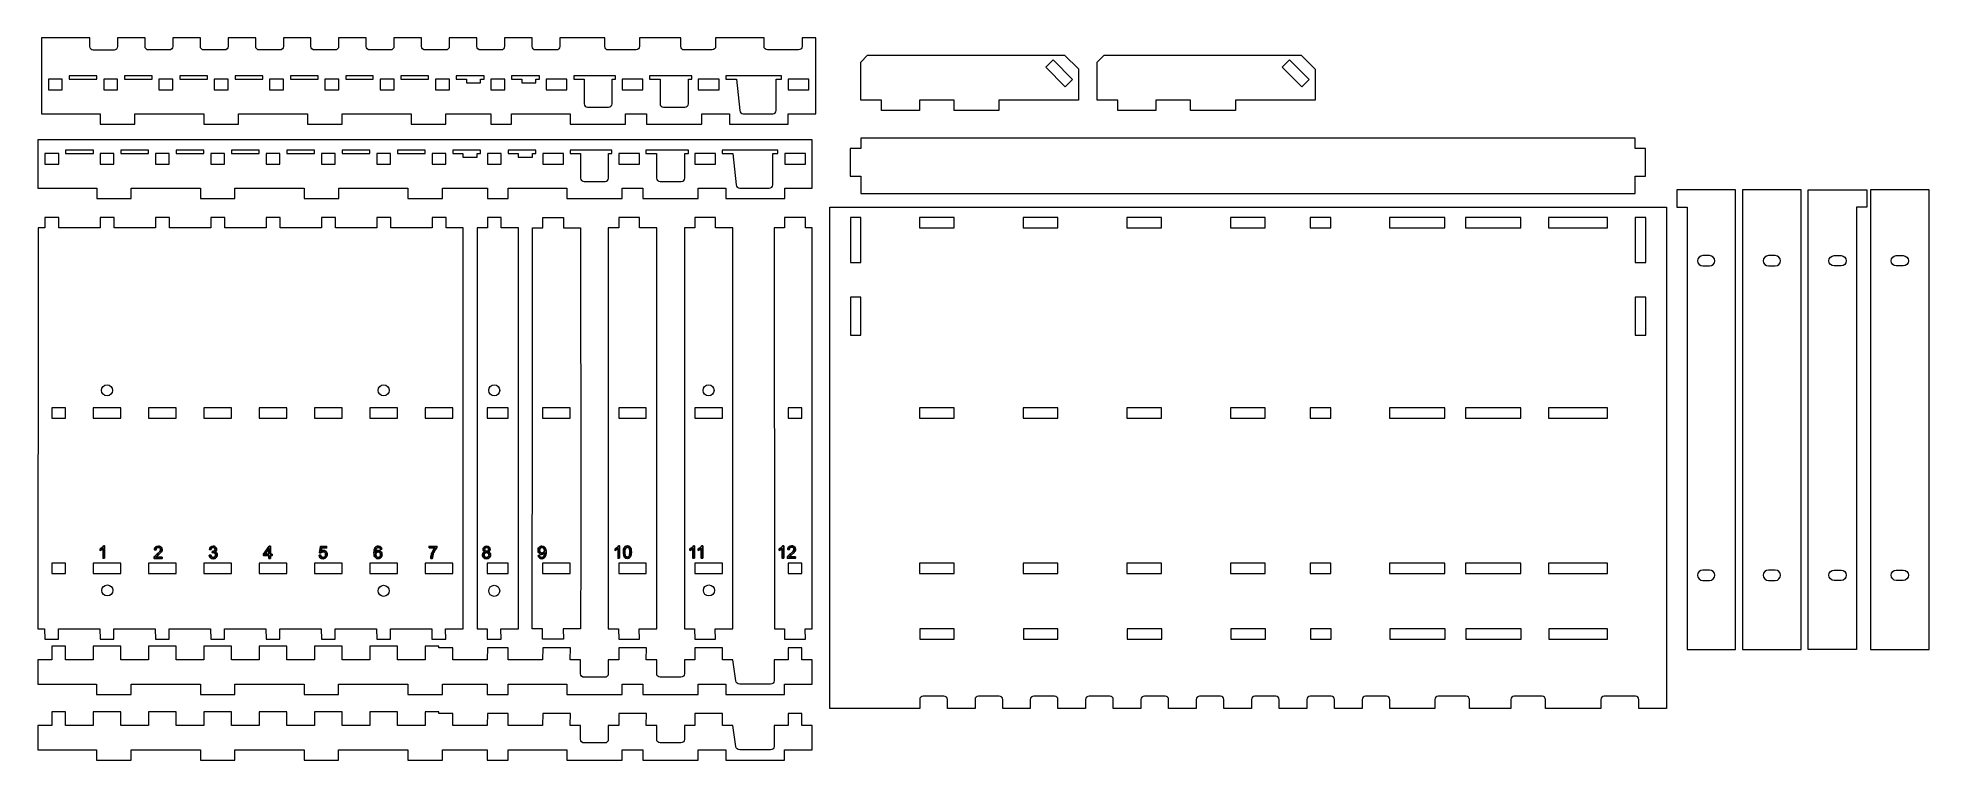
# Model space of a CAD drawing. Header units: millimetres. Extents: x -146 to 401, y -88 to 121.
import ezdxf

# ---------------------------------------------------------------- set-up
doc = ezdxf.new("R2010")
doc.units = ezdxf.units.MM
doc.header["$MEASUREMENT"] = 0
doc.layers.add('Layer 1', color=7, linetype='Continuous')

msp = doc.modelspace()

# ---------------------------------------------------------------- linework, layer by layer
at = {"layer": 'Layer 1', "lineweight": 9}
for points in [[(347.0762, -56.2142), (364.0762, -56.2142), (364.0762, 76.7858), (347.0762, 76.7858), (347.0762, -56.2142)], [(384.0762, -56.2142), (401.0762, -56.2142), (401.0762, 76.7858), (384.0762, 76.7858), (384.0762, -56.2142)], [(89.0762, 55.7858), (92.0762, 55.7858), (92.0762, 68.7858), (89.0762, 68.7858), (89.0762, 55.7858)], [(109.0004, 65.7833), (119.0004, 65.7833), (119.0004, 68.7833), (109.0004, 68.7833), (109.0004, 65.7833)], [(139.0004, 65.7833), (149.0004, 65.7833), (149.0004, 68.7833), (139.0004, 68.7833), (139.0004, 65.7833)], [(169.0004, 65.7833), (179.0004, 65.7833), (179.0004, 68.7833), (169.0004, 68.7833), (169.0004, 65.7833)], [(199.0004, 65.7833), (209.0004, 65.7833), (209.0004, 68.7833), (199.0004, 68.7833), (199.0004, 65.7833)], [(222.0004, 65.7833), (228.0004, 65.7833), (228.0004, 68.7833), (222.0004, 68.7833), (222.0004, 65.7833)], [(245.0004, 65.7833), (261.0004, 65.7833), (261.0004, 68.7833), (245.0004, 68.7833), (245.0004, 65.7833)], [(267.0004, 65.7833), (283.0004, 65.7833), (283.0004, 68.7833), (267.0004, 68.7833), (267.0004, 65.7833)], [(291.0004, 65.7833), (308.0004, 65.7833), (308.0004, 68.7833), (291.0004, 68.7833), (291.0004, 65.7833)], [(316.0762, 55.7858), (319.0762, 55.7858), (319.0762, 68.7858), (316.0762, 68.7858), (316.0762, 55.7858)], [(89.0762, 34.7858), (92.0762, 34.7858), (92.0762, 45.7858), (89.0762, 45.7858), (89.0762, 34.7858)], [(316.0762, 34.7858), (319.0762, 34.7858), (319.0762, 45.7858), (316.0762, 45.7858), (316.0762, 34.7858)], [(-141.9996, 10.7833), (-137.9996, 10.7833), (-137.9996, 13.7833), (-141.9996, 13.7833), (-141.9996, 10.7833)], [(-129.9996, 10.7833), (-121.9996, 10.7833), (-121.9996, 13.7833), (-129.9996, 13.7833), (-129.9996, 10.7833)], [(-113.9996, 10.7833), (-105.9996, 10.7833), (-105.9996, 13.7833), (-113.9996, 13.7833), (-113.9996, 10.7833)], [(-97.9996, 10.7833), (-89.9996, 10.7833), (-89.9996, 13.7833), (-97.9996, 13.7833), (-97.9996, 10.7833)], [(-81.9996, 10.7833), (-73.9996, 10.7833), (-73.9996, 13.7833), (-81.9996, 13.7833), (-81.9996, 10.7833)], [(-65.9996, 10.7833), (-57.9996, 10.7833), (-57.9996, 13.7833), (-65.9996, 13.7833), (-65.9996, 10.7833)], [(-49.9996, 10.7833), (-41.9996, 10.7833), (-41.9996, 13.7833), (-49.9996, 13.7833), (-49.9996, 10.7833)], [(-33.9996, 10.7833), (-25.9996, 10.7833), (-25.9996, 13.7833), (-33.9996, 13.7833), (-33.9996, 10.7833)], [(-15.9996, 10.7833), (-9.9996, 10.7833), (-9.9996, 13.7833), (-15.9996, 13.7833), (-15.9996, 10.7833)], [(0.0004, 10.7833), (8.0004, 10.7833), (8.0004, 13.7833), (0.0004, 13.7833), (0.0004, 10.7833)], [(22.0004, 10.7833), (30.0004, 10.7833), (30.0004, 13.7833), (22.0004, 13.7833), (22.0004, 10.7833)], [(44.0004, 10.7833), (52.0004, 10.7833), (52.0004, 13.7833), (44.0004, 13.7833), (44.0004, 10.7833)], [(71.0004, 10.7833), (75.0004, 10.7833), (75.0004, 13.7833), (71.0004, 13.7833), (71.0004, 10.7833)], [(109.0004, 10.7833), (119.0004, 10.7833), (119.0004, 13.7833), (109.0004, 13.7833), (109.0004, 10.7833)], [(139.0004, 10.7833), (149.0004, 10.7833), (149.0004, 13.7833), (139.0004, 13.7833), (139.0004, 10.7833)], [(169.0004, 10.7833), (179.0004, 10.7833), (179.0004, 13.7833), (169.0004, 13.7833), (169.0004, 10.7833)], [(199.0004, 10.7833), (209.0004, 10.7833), (209.0004, 13.7833), (199.0004, 13.7833), (199.0004, 10.7833)], [(222.0004, 10.7833), (228.0004, 10.7833), (228.0004, 13.7833), (222.0004, 13.7833), (222.0004, 10.7833)], [(245.0004, 10.7833), (261.0004, 10.7833), (261.0004, 13.7833), (245.0004, 13.7833), (245.0004, 10.7833)], [(267.0004, 10.7833), (283.0004, 10.7833), (283.0004, 13.7833), (267.0004, 13.7833), (267.0004, 10.7833)], [(291.0004, 10.7833), (308.0004, 10.7833), (308.0004, 13.7833), (291.0004, 13.7833), (291.0004, 10.7833)], [(-141.9996, -34.2167), (-137.9996, -34.2167), (-137.9996, -31.2167), (-141.9996, -31.2167), (-141.9996, -34.2167)], [(-129.9996, -34.2167), (-121.9996, -34.2167), (-121.9996, -31.2167), (-129.9996, -31.2167), (-129.9996, -34.2167)], [(-113.9996, -34.2167), (-105.9996, -34.2167), (-105.9996, -31.2167), (-113.9996, -31.2167), (-113.9996, -34.2167)], [(-97.9996, -34.2167), (-89.9996, -34.2167), (-89.9996, -31.2167), (-97.9996, -31.2167), (-97.9996, -34.2167)], [(-81.9996, -34.2167), (-73.9996, -34.2167), (-73.9996, -31.2167), (-81.9996, -31.2167), (-81.9996, -34.2167)], [(-65.9996, -34.2167), (-57.9996, -34.2167), (-57.9996, -31.2167), (-65.9996, -31.2167), (-65.9996, -34.2167)], [(-49.9996, -34.2167), (-41.9996, -34.2167), (-41.9996, -31.2167), (-49.9996, -31.2167), (-49.9996, -34.2167)], [(-33.9996, -34.2167), (-25.9996, -34.2167), (-25.9996, -31.2167), (-33.9996, -31.2167), (-33.9996, -34.2167)], [(-15.9996, -34.2167), (-9.9996, -34.2167), (-9.9996, -31.2167), (-15.9996, -31.2167), (-15.9996, -34.2167)], [(0.0004, -34.2167), (8.0004, -34.2167), (8.0004, -31.2167), (0.0004, -31.2167), (0.0004, -34.2167)], [(22.0004, -34.2167), (30.0004, -34.2167), (30.0004, -31.2167), (22.0004, -31.2167), (22.0004, -34.2167)], [(44.0004, -34.2167), (52.0004, -34.2167), (52.0004, -31.2167), (44.0004, -31.2167), (44.0004, -34.2167)], [(71.0004, -34.2167), (75.0004, -34.2167), (75.0004, -31.2167), (71.0004, -31.2167), (71.0004, -34.2167)], [(109.0004, -34.2167), (119.0004, -34.2167), (119.0004, -31.2167), (109.0004, -31.2167), (109.0004, -34.2167)], [(139.0004, -34.2167), (149.0004, -34.2167), (149.0004, -31.2167), (139.0004, -31.2167), (139.0004, -34.2167)], [(169.0004, -34.2167), (179.0004, -34.2167), (179.0004, -31.2167), (169.0004, -31.2167), (169.0004, -34.2167)], [(199.0004, -34.2167), (209.0004, -34.2167), (209.0004, -31.2167), (199.0004, -31.2167), (199.0004, -34.2167)], [(222.0004, -34.2167), (228.0004, -34.2167), (228.0004, -31.2167), (222.0004, -31.2167), (222.0004, -34.2167)], [(245.0004, -34.2167), (261.0004, -34.2167), (261.0004, -31.2167), (245.0004, -31.2167), (245.0004, -34.2167)], [(267.0004, -34.2167), (283.0004, -34.2167), (283.0004, -31.2167), (267.0004, -31.2167), (267.0004, -34.2167)], [(291.0004, -34.2167), (308.0004, -34.2167), (308.0004, -31.2167), (291.0004, -31.2167), (291.0004, -34.2167)], [(109.0762, -53.2142), (119.0762, -53.2142), (119.0762, -50.2142), (109.0762, -50.2142), (109.0762, -53.2142)], [(139.0762, -53.2142), (149.0762, -53.2142), (149.0762, -50.2142), (139.0762, -50.2142), (139.0762, -53.2142)], [(169.0762, -53.2142), (179.0762, -53.2142), (179.0762, -50.2142), (169.0762, -50.2142), (169.0762, -53.2142)], [(199.0762, -53.2142), (209.0762, -53.2142), (209.0762, -50.2142), (199.0762, -50.2142), (199.0762, -53.2142)], [(222.0762, -53.2142), (228.0762, -53.2142), (228.0762, -50.2142), (222.0762, -50.2142), (222.0762, -53.2142)], [(245.0762, -53.2142), (261.0762, -53.2142), (261.0762, -50.2142), (245.0762, -50.2142), (245.0762, -53.2142)], [(267.0762, -53.2142), (283.0762, -53.2142), (283.0762, -50.2142), (267.0762, -50.2142), (267.0762, -53.2142)], [(291.0762, -53.2142), (308.0762, -53.2142), (308.0762, -50.2142), (291.0762, -50.2142), (291.0762, -53.2142)]]:
    msp.add_lwpolyline(points, close=True, dxfattribs=at)
for centre in [(-125.9996, 18.7833), (-45.9996, 18.7833), (-13.9996, 18.7833), (48.0004, 18.7833), (-125.8996, -39.1059), (-45.9996, -39.2167), (-13.9996, -39.2167), (48.1004, -39.1059)]:
    msp.add_ellipse(centre, major_axis=(0, 1.6), ratio=1, dxfattribs=at)
for points, knots in [([(-117.9834, 98.7833), (-117.9834, 98.7833), (-117.9834, 95.7833), (-117.9834, 95.7833), (-117.9834, 95.7833), (-117.9834, 95.7833), (-127.9834, 95.7833), (-127.9834, 95.7833), (-127.9834, 95.7833), (-127.9834, 95.7833), (-127.9834, 98.7833), (-127.9834, 98.7833), (-127.9834, 98.7833), (-127.9834, 98.7833), (-144.9834, 98.7833), (-144.9834, 98.7833), (-144.9834, 98.7833), (-144.9834, 98.7833), (-144.9996, 120.7904), (-144.9996, 120.7904), (-144.9996, 120.7904), (-144.9996, 120.7904), (-130.9996, 120.7904), (-130.9996, 120.7904), (-130.9996, 120.7904), (-130.9996, 120.7904), (-130.9996, 118.242), (-130.9996, 118.242), (-130.9996, 118.242), (-130.9996, 117.7045), (-130.5597, 117.2643), (-130.0219, 117.2643), (-130.0219, 117.2643), (-130.0219, 117.2643), (-123.9773, 117.2643), (-123.9773, 117.2643), (-123.9773, 117.2643), (-123.4395, 117.2643), (-122.9996, 117.7042), (-122.9996, 118.242), (-122.9996, 118.242), (-122.9996, 118.242), (-122.9996, 120.7904), (-122.9996, 120.7904), (-122.9996, 120.7904), (-122.9996, 120.7904), (-114.9996, 120.7904), (-114.9996, 120.7904), (-114.9996, 120.7904), (-114.9996, 120.7904), (-114.9996, 118.2681), (-114.9996, 118.2681), (-114.9996, 118.2681), (-114.9996, 117.7304), (-114.5597, 117.2904), (-114.0219, 117.2904), (-114.0219, 117.2904), (-114.0219, 117.2904), (-107.9773, 117.2904), (-107.9773, 117.2904), (-107.9773, 117.2904), (-107.4395, 117.2904), (-106.9996, 117.7303), (-106.9996, 118.2681), (-106.9996, 118.2681), (-106.9996, 118.2681), (-106.9996, 120.7904), (-106.9996, 120.7904), (-106.9996, 120.7904), (-106.9996, 120.7904), (-98.9996, 120.7904), (-98.9996, 120.7904), (-98.9996, 120.7904), (-98.9996, 120.7904), (-98.9996, 118.2681), (-98.9996, 118.2681), (-98.9996, 118.2681), (-98.9996, 117.7304), (-98.5597, 117.2904), (-98.0219, 117.2904), (-98.0219, 117.2904), (-98.0219, 117.2904), (-91.9773, 117.2904), (-91.9773, 117.2904), (-91.9773, 117.2904), (-91.4395, 117.2904), (-90.9996, 117.7303), (-90.9996, 118.2681), (-90.9996, 118.2681), (-90.9996, 118.2681), (-90.9996, 120.7904), (-90.9996, 120.7904), (-90.9996, 120.7904), (-90.9996, 120.7904), (-82.9996, 120.7904), (-82.9996, 120.7904), (-82.9996, 120.7904), (-82.9996, 120.7904), (-82.9996, 118.2681), (-82.9996, 118.2681), (-82.9996, 118.2681), (-82.9996, 117.7304), (-82.5597, 117.2904), (-82.0219, 117.2904), (-82.0219, 117.2904), (-82.0219, 117.2904), (-75.9773, 117.2904), (-75.9773, 117.2904), (-75.9773, 117.2904), (-75.4395, 117.2904), (-74.9996, 117.7303), (-74.9996, 118.2681), (-74.9996, 118.2681), (-74.9996, 118.2681), (-74.9996, 120.7904), (-74.9996, 120.7904), (-74.9996, 120.7904), (-74.9996, 120.7904), (-66.9996, 120.7904), (-66.9996, 120.7904), (-66.9996, 120.7904), (-66.9996, 120.7904), (-66.9996, 118.2681), (-66.9996, 118.2681), (-66.9996, 118.2681), (-66.9996, 117.7304), (-66.5597, 117.2904), (-66.0219, 117.2904), (-66.0219, 117.2904), (-66.0219, 117.2904), (-59.9773, 117.2904), (-59.9773, 117.2904), (-59.9773, 117.2904), (-59.4395, 117.2904), (-58.9996, 117.7303), (-58.9996, 118.2681), (-58.9996, 118.2681), (-58.9996, 118.2681), (-58.9996, 120.7904), (-58.9996, 120.7904), (-58.9996, 120.7904), (-58.9996, 120.7904), (-50.9996, 120.7904), (-50.9996, 120.7904), (-50.9996, 120.7904), (-50.9996, 120.7904), (-50.9996, 118.2681), (-50.9996, 118.2681), (-50.9996, 118.2681), (-50.9996, 117.7304), (-50.5597, 117.2904), (-50.0219, 117.2904), (-50.0219, 117.2904), (-50.0219, 117.2904), (-43.9773, 117.2904), (-43.9773, 117.2904), (-43.9773, 117.2904), (-43.4395, 117.2904), (-42.9996, 117.7303), (-42.9996, 118.2681), (-42.9996, 118.2681), (-42.9996, 118.2681), (-42.9996, 120.7904), (-42.9996, 120.7904), (-42.9996, 120.7904), (-42.9996, 120.7904), (-34.9996, 120.7904), (-34.9996, 120.7904), (-34.9996, 120.7904), (-34.9996, 120.7904), (-34.9996, 118.2681), (-34.9996, 118.2681), (-34.9996, 118.2681), (-34.9996, 117.7304), (-34.5597, 117.2904), (-34.0219, 117.2904), (-34.0219, 117.2904), (-34.0219, 117.2904), (-27.9773, 117.2904), (-27.9773, 117.2904), (-27.9773, 117.2904), (-27.4395, 117.2904), (-26.9996, 117.7303), (-26.9996, 118.2681), (-26.9996, 118.2681), (-26.9996, 118.2681), (-26.9996, 120.7904), (-26.9996, 120.7904), (-26.9996, 120.7904), (-26.9996, 120.7904), (-18.9996, 120.7904), (-18.9996, 120.7904), (-18.9996, 120.7904), (-18.9996, 120.7904), (-18.9996, 118.2681), (-18.9996, 118.2681), (-18.9996, 118.2681), (-18.9996, 117.7304), (-18.5597, 117.2904), (-18.0219, 117.2904), (-18.0219, 117.2904), (-18.0219, 117.2904), (-11.9773, 117.2904), (-11.9773, 117.2904), (-11.9773, 117.2904), (-11.4395, 117.2904), (-10.9996, 117.7303), (-10.9996, 118.2681), (-10.9996, 118.2681), (-10.9996, 118.2681), (-10.9996, 120.7904), (-10.9996, 120.7904), (-10.9996, 120.7904), (-10.9996, 120.7904), (-2.9996, 120.7904), (-2.9996, 120.7904), (-2.9996, 120.7904), (-2.9996, 120.7904), (-2.9996, 118.2681), (-2.9996, 118.2681), (-2.9996, 118.2681), (-2.9996, 117.7304), (-2.5597, 117.2904), (-2.0219, 117.2904), (-2.0219, 117.2904), (-2.0219, 117.2904), (4.0227, 117.2904), (4.0227, 117.2904), (4.0227, 117.2904), (4.5605, 117.2904), (5.0004, 117.7303), (5.0004, 118.2681), (5.0004, 118.2681), (5.0004, 118.2681), (5.0004, 120.7904), (5.0004, 120.7904), (5.0004, 120.7904), (5.0004, 120.7904), (18.0004, 120.7904), (18.0004, 120.7904), (18.0004, 120.7904), (18.0004, 120.7904), (18.0004, 118.2681), (18.0004, 118.2681), (18.0004, 118.2681), (18.0004, 117.7306), (18.4403, 117.2898), (18.9781, 117.2904), (18.9781, 117.2904), (18.9781, 117.2904), (27.0623, 117.2987), (27.0623, 117.2987), (27.0623, 117.2987), (27.6001, 117.2993), (28.04, 117.7386), (28.04, 118.2764), (28.04, 118.2764), (28.04, 118.2764), (28.04, 120.7987), (28.04, 120.7987), (28.04, 120.7987), (28.04, 120.7987), (40.0004, 120.7904), (40.0004, 120.7904), (40.0004, 120.7904), (40.0004, 120.7904), (40.0004, 118.2681), (40.0004, 118.2681), (40.0004, 118.2681), (40.0004, 117.7307), (40.4403, 117.2898), (40.9781, 117.2904), (40.9781, 117.2904), (40.9781, 117.2904), (49.0623, 117.2987), (49.0623, 117.2987), (49.0623, 117.2987), (49.6001, 117.2993), (50.04, 117.7386), (50.04, 118.2764), (50.04, 118.2764), (50.04, 118.2764), (50.04, 120.7987), (50.04, 120.7987), (50.04, 120.7987), (50.04, 120.7987), (64.04, 120.7987), (64.04, 120.7987), (64.04, 120.7987), (64.04, 120.7987), (64.04, 118.2764), (64.04, 118.2764), (64.04, 118.2764), (64.04, 117.7391), (64.4799, 117.2987), (65.0177, 117.2987), (65.0177, 117.2987), (65.0177, 117.2987), (74.0623, 117.2987), (74.0623, 117.2987), (74.0623, 117.2987), (74.6001, 117.2987), (75.04, 117.7386), (75.04, 118.2764), (75.04, 118.2764), (75.04, 118.2764), (75.04, 120.7987), (75.04, 120.7987), (75.04, 120.7987), (75.04, 120.7987), (79.0004, 120.7904), (79.0004, 120.7904), (79.0004, 120.7904), (79.0004, 120.7904), (79.0166, 98.7833), (79.0166, 98.7833), (79.0166, 98.7833), (79.0166, 98.7833), (71.0166, 98.7833), (71.0166, 98.7833), (71.0166, 98.7833), (71.0166, 98.7833), (71.0166, 95.7833), (71.0166, 95.7833), (71.0166, 95.7833), (71.0166, 95.7833), (54.0166, 95.7833), (54.0166, 95.7833), (54.0166, 95.7833), (54.0166, 95.7833), (54.0166, 98.7833), (54.0166, 98.7833), (54.0166, 98.7833), (54.0166, 98.7833), (46.0166, 98.7833), (46.0166, 98.7833), (46.0166, 98.7833), (46.0166, 98.7833), (46.0166, 95.7833), (46.0166, 95.7833), (46.0166, 95.7833), (46.0166, 95.7833), (30.0166, 95.7833), (30.0166, 95.7833), (30.0166, 95.7833), (30.0166, 95.7833), (30.0166, 98.7833), (30.0166, 98.7833), (30.0166, 98.7833), (30.0166, 98.7833), (24.0166, 98.7833), (24.0166, 98.7833), (24.0166, 98.7833), (24.0166, 98.7833), (24.0166, 95.7833), (24.0166, 95.7833), (24.0166, 95.7833), (24.0166, 95.7833), (8.0166, 95.7833), (8.0166, 95.7833), (8.0166, 95.7833), (8.0166, 95.7833), (8.0166, 98.7833), (8.0166, 98.7833), (8.0166, 98.7833), (8.0166, 98.7833), (-8.9834, 98.7833), (-8.9834, 98.7833), (-8.9834, 98.7833), (-8.9834, 98.7833), (-8.9834, 95.7833), (-8.9834, 95.7833), (-8.9834, 95.7833), (-8.9834, 95.7833), (-14.9834, 95.7833), (-14.9834, 95.7833), (-14.9834, 95.7833), (-14.9834, 95.7833), (-14.9834, 98.7833), (-14.9834, 98.7833), (-14.9834, 98.7833), (-14.9834, 98.7833), (-27.9834, 98.7833), (-27.9834, 98.7833), (-27.9834, 98.7833), (-27.9834, 98.7833), (-27.9834, 95.7833), (-27.9834, 95.7833), (-27.9834, 95.7833), (-27.9834, 95.7833), (-37.9834, 95.7833), (-37.9834, 95.7833), (-37.9834, 95.7833), (-37.9834, 95.7833), (-37.9834, 98.7833), (-37.9834, 98.7833), (-37.9834, 98.7833), (-37.9834, 98.7833), (-57.9834, 98.7833), (-57.9834, 98.7833), (-57.9834, 98.7833), (-57.9834, 98.7833), (-57.9834, 95.7833), (-57.9834, 95.7833), (-57.9834, 95.7833), (-57.9834, 95.7833), (-67.9834, 95.7833), (-67.9834, 95.7833), (-67.9834, 95.7833), (-67.9834, 95.7833), (-67.9834, 98.7833), (-67.9834, 98.7833), (-67.9834, 98.7833), (-67.9834, 98.7833), (-87.9834, 98.7833), (-87.9834, 98.7833), (-87.9834, 98.7833), (-87.9834, 98.7833), (-87.9834, 95.7833), (-87.9834, 95.7833), (-87.9834, 95.7833), (-87.9834, 95.7833), (-97.9834, 95.7833), (-97.9834, 95.7833), (-97.9834, 95.7833), (-97.9834, 95.7833), (-97.9834, 98.7833), (-97.9834, 98.7833), (-97.9834, 98.7833), (-97.9834, 98.7833), (-117.9834, 98.7833), (-117.9834, 98.7833)], [0, 0, 0, 0, 0.00917431, 0.00917431, 0.00917431, 0.00917431, 0.01834862, 0.01834862, 0.01834862, 0.01834862, 0.02752294, 0.02752294, 0.02752294, 0.02752294, 0.03669725, 0.03669725, 0.03669725, 0.03669725, 0.04587156, 0.04587156, 0.04587156, 0.04587156, 0.05504587, 0.05504587, 0.05504587, 0.05504587, 0.06422018, 0.06422018, 0.06422018, 0.06422018, 0.0733945, 0.0733945, 0.0733945, 0.0733945, 0.08256881, 0.08256881, 0.08256881, 0.08256881, 0.09174312, 0.09174312, 0.09174312, 0.09174312, 0.10091743, 0.10091743, 0.10091743, 0.10091743, 0.11009174, 0.11009174, 0.11009174, 0.11009174, 0.11926606, 0.11926606, 0.11926606, 0.11926606, 0.12844037, 0.12844037, 0.12844037, 0.12844037, 0.13761468, 0.13761468, 0.13761468, 0.13761468, 0.14678899, 0.14678899, 0.14678899, 0.14678899, 0.1559633, 0.1559633, 0.1559633, 0.1559633, 0.16513761, 0.16513761, 0.16513761, 0.16513761, 0.17431193, 0.17431193, 0.17431193, 0.17431193, 0.18348624, 0.18348624, 0.18348624, 0.18348624, 0.19266055, 0.19266055, 0.19266055, 0.19266055, 0.20183486, 0.20183486, 0.20183486, 0.20183486, 0.21100917, 0.21100917, 0.21100917, 0.21100917, 0.22018349, 0.22018349, 0.22018349, 0.22018349, 0.2293578, 0.2293578, 0.2293578, 0.2293578, 0.23853211, 0.23853211, 0.23853211, 0.23853211, 0.24770642, 0.24770642, 0.24770642, 0.24770642, 0.25688073, 0.25688073, 0.25688073, 0.25688073, 0.26605505, 0.26605505, 0.26605505, 0.26605505, 0.27522936, 0.27522936, 0.27522936, 0.27522936, 0.28440367, 0.28440367, 0.28440367, 0.28440367, 0.29357798, 0.29357798, 0.29357798, 0.29357798, 0.30275229, 0.30275229, 0.30275229, 0.30275229, 0.31192661, 0.31192661, 0.31192661, 0.31192661, 0.32110092, 0.32110092, 0.32110092, 0.32110092, 0.33027523, 0.33027523, 0.33027523, 0.33027523, 0.33944954, 0.33944954, 0.33944954, 0.33944954, 0.34862385, 0.34862385, 0.34862385, 0.34862385, 0.35779817, 0.35779817, 0.35779817, 0.35779817, 0.36697248, 0.36697248, 0.36697248, 0.36697248, 0.37614679, 0.37614679, 0.37614679, 0.37614679, 0.3853211, 0.3853211, 0.3853211, 0.3853211, 0.39449541, 0.39449541, 0.39449541, 0.39449541, 0.40366972, 0.40366972, 0.40366972, 0.40366972, 0.41284404, 0.41284404, 0.41284404, 0.41284404, 0.42201835, 0.42201835, 0.42201835, 0.42201835, 0.43119266, 0.43119266, 0.43119266, 0.43119266, 0.44036697, 0.44036697, 0.44036697, 0.44036697, 0.44954128, 0.44954128, 0.44954128, 0.44954128, 0.4587156, 0.4587156, 0.4587156, 0.4587156, 0.46788991, 0.46788991, 0.46788991, 0.46788991, 0.47706422, 0.47706422, 0.47706422, 0.47706422, 0.48623853, 0.48623853, 0.48623853, 0.48623853, 0.49541284, 0.49541284, 0.49541284, 0.49541284, 0.50458716, 0.50458716, 0.50458716, 0.50458716, 0.51376147, 0.51376147, 0.51376147, 0.51376147, 0.52293578, 0.52293578, 0.52293578, 0.52293578, 0.53211009, 0.53211009, 0.53211009, 0.53211009, 0.5412844, 0.5412844, 0.5412844, 0.5412844, 0.55045872, 0.55045872, 0.55045872, 0.55045872, 0.55963303, 0.55963303, 0.55963303, 0.55963303, 0.56880734, 0.56880734, 0.56880734, 0.56880734, 0.57798165, 0.57798165, 0.57798165, 0.57798165, 0.58715596, 0.58715596, 0.58715596, 0.58715596, 0.59633028, 0.59633028, 0.59633028, 0.59633028, 0.60550459, 0.60550459, 0.60550459, 0.60550459, 0.6146789, 0.6146789, 0.6146789, 0.6146789, 0.62385321, 0.62385321, 0.62385321, 0.62385321, 0.63302752, 0.63302752, 0.63302752, 0.63302752, 0.64220183, 0.64220183, 0.64220183, 0.64220183, 0.65137615, 0.65137615, 0.65137615, 0.65137615, 0.66055046, 0.66055046, 0.66055046, 0.66055046, 0.66972477, 0.66972477, 0.66972477, 0.66972477, 0.67889908, 0.67889908, 0.67889908, 0.67889908, 0.68807339, 0.68807339, 0.68807339, 0.68807339, 0.69724771, 0.69724771, 0.69724771, 0.69724771, 0.70642202, 0.70642202, 0.70642202, 0.70642202, 0.71559633, 0.71559633, 0.71559633, 0.71559633, 0.72477064, 0.72477064, 0.72477064, 0.72477064, 0.73394495, 0.73394495, 0.73394495, 0.73394495, 0.74311927, 0.74311927, 0.74311927, 0.74311927, 0.75229358, 0.75229358, 0.75229358, 0.75229358, 0.76146789, 0.76146789, 0.76146789, 0.76146789, 0.7706422, 0.7706422, 0.7706422, 0.7706422, 0.77981651, 0.77981651, 0.77981651, 0.77981651, 0.78899083, 0.78899083, 0.78899083, 0.78899083, 0.79816514, 0.79816514, 0.79816514, 0.79816514, 0.80733945, 0.80733945, 0.80733945, 0.80733945, 0.81651376, 0.81651376, 0.81651376, 0.81651376, 0.82568807, 0.82568807, 0.82568807, 0.82568807, 0.83486239, 0.83486239, 0.83486239, 0.83486239, 0.8440367, 0.8440367, 0.8440367, 0.8440367, 0.85321101, 0.85321101, 0.85321101, 0.85321101, 0.86238532, 0.86238532, 0.86238532, 0.86238532, 0.87155963, 0.87155963, 0.87155963, 0.87155963, 0.88073394, 0.88073394, 0.88073394, 0.88073394, 0.88990826, 0.88990826, 0.88990826, 0.88990826, 0.89908257, 0.89908257, 0.89908257, 0.89908257, 0.90825688, 0.90825688, 0.90825688, 0.90825688, 0.91743119, 0.91743119, 0.91743119, 0.91743119, 0.9266055, 0.9266055, 0.9266055, 0.9266055, 0.93577982, 0.93577982, 0.93577982, 0.93577982, 0.94495413, 0.94495413, 0.94495413, 0.94495413, 0.95412844, 0.95412844, 0.95412844, 0.95412844, 0.96330275, 0.96330275, 0.96330275, 0.96330275, 0.97247706, 0.97247706, 0.97247706, 0.97247706, 0.98165138, 0.98165138, 0.98165138, 0.98165138, 1, 1, 1, 1]), ([(98.0004, 102.7833), (98.0004, 102.7833), (98.0004, 99.7833), (98.0004, 99.7833), (98.0004, 99.7833), (98.0004, 99.7833), (109.0004, 99.7833), (109.0004, 99.7833), (109.0004, 99.7833), (109.0004, 99.7833), (109.0004, 102.7833), (109.0004, 102.7833), (109.0004, 102.7833), (109.0004, 102.7833), (119.0004, 102.7833), (119.0004, 102.7833), (119.0004, 102.7833), (119.0004, 102.7833), (119.0004, 99.7833), (119.0004, 99.7833), (119.0004, 99.7833), (119.0004, 99.7833), (132.0004, 99.7833), (132.0004, 99.7833), (132.0004, 99.7833), (132.0004, 99.7833), (132.0004, 102.7833), (132.0004, 102.7833), (132.0004, 102.7833), (132.0004, 102.7833), (155.0004, 102.7833), (155.0004, 102.7833), (155.0004, 102.7833), (155.0004, 102.7833), (155.0004, 111.7773), (155.0004, 111.7773), (155.0004, 111.7773), (155.0004, 111.7773), (150.9967, 115.7833), (150.9967, 115.7833), (150.9967, 115.7833), (150.9967, 115.7833), (93.9793, 115.7833), (93.9793, 115.7833), (93.9793, 115.7833), (93.9793, 115.7833), (93.9793, 115.7833), (93.9793, 115.7833), (93.9793, 115.7833), (93.9793, 115.7833), (92.0004, 113.7833), (92.0004, 113.7833), (92.0004, 113.7833), (92.0004, 113.7833), (92.0004, 102.7833), (92.0004, 102.7833), (92.0004, 102.7833), (92.0004, 102.7833), (98.0004, 102.7833), (98.0004, 102.7833)], [0, 0, 0, 0, 0.0625, 0.0625, 0.0625, 0.0625, 0.125, 0.125, 0.125, 0.125, 0.1875, 0.1875, 0.1875, 0.1875, 0.25, 0.25, 0.25, 0.25, 0.3125, 0.3125, 0.3125, 0.3125, 0.375, 0.375, 0.375, 0.375, 0.4375, 0.4375, 0.4375, 0.4375, 0.5, 0.5, 0.5, 0.5, 0.5625, 0.5625, 0.5625, 0.5625, 0.625, 0.625, 0.625, 0.625, 0.6875, 0.6875, 0.6875, 0.6875, 0.75, 0.75, 0.75, 0.75, 0.8125, 0.8125, 0.8125, 0.8125, 0.875, 0.875, 0.875, 0.875, 1, 1, 1, 1]), ([(166.4246, 102.7808), (166.4246, 102.7808), (166.4246, 99.7808), (166.4246, 99.7808), (166.4246, 99.7808), (166.4246, 99.7808), (177.4246, 99.7808), (177.4246, 99.7808), (177.4246, 99.7808), (177.4246, 99.7808), (177.4246, 102.7808), (177.4246, 102.7808), (177.4246, 102.7808), (177.4246, 102.7808), (187.4246, 102.7808), (187.4246, 102.7808), (187.4246, 102.7808), (187.4246, 102.7808), (187.4246, 99.7808), (187.4246, 99.7808), (187.4246, 99.7808), (187.4246, 99.7808), (200.4246, 99.7808), (200.4246, 99.7808), (200.4246, 99.7808), (200.4246, 99.7808), (200.4246, 102.7808), (200.4246, 102.7808), (200.4246, 102.7808), (200.4246, 102.7808), (223.4246, 102.7808), (223.4246, 102.7808), (223.4246, 102.7808), (223.4246, 102.7808), (223.4246, 111.7748), (223.4246, 111.7748), (223.4246, 111.7748), (223.4246, 111.7748), (219.4209, 115.7808), (219.4209, 115.7808), (219.4209, 115.7808), (219.4209, 115.7808), (162.4035, 115.7808), (162.4035, 115.7808), (162.4035, 115.7808), (162.4035, 115.7808), (162.4035, 115.7808), (162.4035, 115.7808), (162.4035, 115.7808), (162.4035, 115.7808), (160.4246, 113.7808), (160.4246, 113.7808), (160.4246, 113.7808), (160.4246, 113.7808), (160.4246, 102.7808), (160.4246, 102.7808), (160.4246, 102.7808), (160.4246, 102.7808), (166.4246, 102.7808), (166.4246, 102.7808)], [0, 0, 0, 0, 0.0625, 0.0625, 0.0625, 0.0625, 0.125, 0.125, 0.125, 0.125, 0.1875, 0.1875, 0.1875, 0.1875, 0.25, 0.25, 0.25, 0.25, 0.3125, 0.3125, 0.3125, 0.3125, 0.375, 0.375, 0.375, 0.375, 0.4375, 0.4375, 0.4375, 0.4375, 0.5, 0.5, 0.5, 0.5, 0.5625, 0.5625, 0.5625, 0.5625, 0.625, 0.625, 0.625, 0.625, 0.6875, 0.6875, 0.6875, 0.6875, 0.75, 0.75, 0.75, 0.75, 0.8125, 0.8125, 0.8125, 0.8125, 0.875, 0.875, 0.875, 0.875, 1, 1, 1, 1]), ([(-136.9922, 109.7916), (-136.9922, 109.7916), (-128.9422, 109.7916), (-128.9422, 109.7916), (-128.9422, 109.7916), (-128.9422, 109.7916), (-128.9422, 108.7916), (-128.9422, 108.7916), (-128.9422, 108.7916), (-128.9422, 108.7916), (-136.9922, 108.7916), (-136.9922, 108.7916), (-136.9922, 108.7916), (-136.9922, 108.7916), (-136.9922, 109.7916), (-136.9922, 109.7916)], [0, 0, 0, 0, 0.2, 0.2, 0.2, 0.2, 0.4, 0.4, 0.4, 0.4, 0.6, 0.6, 0.6, 0.6, 1, 1, 1, 1]), ([(-120.9672, 109.7916), (-120.9672, 109.7916), (-112.9672, 109.7916), (-112.9672, 109.7916), (-112.9672, 109.7916), (-112.9672, 109.7916), (-112.9672, 108.7916), (-112.9672, 108.7916), (-112.9672, 108.7916), (-115.3625, 108.7916), (-117.9354, 108.7916), (-120.9672, 108.7916), (-120.9672, 108.7916), (-120.9672, 108.7916), (-120.9672, 109.7916), (-120.9672, 109.7916)], [0, 0, 0, 0, 0.2, 0.2, 0.2, 0.2, 0.4, 0.4, 0.4, 0.4, 0.6, 0.6, 0.6, 0.6, 1, 1, 1, 1]), ([(-104.9672, 109.7916), (-104.9672, 109.7916), (-96.9672, 109.7916), (-96.9672, 109.7916), (-96.9672, 109.7916), (-96.9672, 109.7916), (-96.9672, 108.7916), (-96.9672, 108.7916), (-96.9672, 108.7916), (-99.3625, 108.7916), (-101.9354, 108.7916), (-104.9672, 108.7916), (-104.9672, 108.7916), (-104.9672, 108.7916), (-104.9672, 109.7916), (-104.9672, 109.7916)], [0, 0, 0, 0, 0.2, 0.2, 0.2, 0.2, 0.4, 0.4, 0.4, 0.4, 0.6, 0.6, 0.6, 0.6, 1, 1, 1, 1]), ([(-88.9672, 109.7916), (-88.9672, 109.7916), (-80.9672, 109.7916), (-80.9672, 109.7916), (-80.9672, 109.7916), (-80.9672, 109.7916), (-80.9672, 108.7916), (-80.9672, 108.7916), (-80.9672, 108.7916), (-83.3625, 108.7916), (-85.9354, 108.7916), (-88.9672, 108.7916), (-88.9672, 108.7916), (-88.9672, 108.7916), (-88.9672, 109.7916), (-88.9672, 109.7916)], [0, 0, 0, 0, 0.2, 0.2, 0.2, 0.2, 0.4, 0.4, 0.4, 0.4, 0.6, 0.6, 0.6, 0.6, 1, 1, 1, 1]), ([(-72.9672, 109.7916), (-72.9672, 109.7916), (-64.9672, 109.7916), (-64.9672, 109.7916), (-64.9672, 109.7916), (-64.9672, 109.7916), (-64.9672, 108.7916), (-64.9672, 108.7916), (-64.9672, 108.7916), (-67.3625, 108.7916), (-69.9354, 108.7916), (-72.9672, 108.7916), (-72.9672, 108.7916), (-72.9672, 108.7916), (-72.9672, 109.7916), (-72.9672, 109.7916)], [0, 0, 0, 0, 0.2, 0.2, 0.2, 0.2, 0.4, 0.4, 0.4, 0.4, 0.6, 0.6, 0.6, 0.6, 1, 1, 1, 1]), ([(-56.9672, 109.7916), (-56.9672, 109.7916), (-48.9672, 109.7916), (-48.9672, 109.7916), (-48.9672, 109.7916), (-48.9672, 109.7916), (-48.9672, 108.7916), (-48.9672, 108.7916), (-48.9672, 108.7916), (-51.3625, 108.7916), (-53.9354, 108.7916), (-56.9672, 108.7916), (-56.9672, 108.7916), (-56.9672, 108.7916), (-56.9672, 109.7916), (-56.9672, 109.7916)], [0, 0, 0, 0, 0.2, 0.2, 0.2, 0.2, 0.4, 0.4, 0.4, 0.4, 0.6, 0.6, 0.6, 0.6, 1, 1, 1, 1]), ([(-40.9672, 109.7916), (-40.9672, 109.7916), (-32.9672, 109.7916), (-32.9672, 109.7916), (-32.9672, 109.7916), (-32.9672, 109.7916), (-32.9672, 108.7916), (-32.9672, 108.7916), (-32.9672, 108.7916), (-35.3625, 108.7916), (-37.9354, 108.7916), (-40.9672, 108.7916), (-40.9672, 108.7916), (-40.9672, 108.7916), (-40.9672, 109.7916), (-40.9672, 109.7916)], [0, 0, 0, 0, 0.2, 0.2, 0.2, 0.2, 0.4, 0.4, 0.4, 0.4, 0.6, 0.6, 0.6, 0.6, 1, 1, 1, 1]), ([(-24.9922, 109.7916), (-24.9922, 109.7916), (-16.9422, 109.7916), (-16.9422, 109.7916), (-16.9422, 109.7916), (-16.9422, 109.7916), (-16.9422, 108.7916), (-16.9422, 108.7916), (-16.9422, 108.7916), (-16.9422, 108.7916), (-17.9485, 108.7916), (-17.9485, 108.7916), (-17.9485, 108.7916), (-17.9485, 108.7916), (-17.9485, 107.7916), (-17.9485, 107.7916), (-17.9485, 107.7916), (-17.9485, 107.7916), (-22.019, 107.7916), (-22.019, 107.7916), (-22.019, 107.7916), (-22.019, 107.7916), (-22.019, 108.7916), (-22.019, 108.7916), (-22.019, 108.7916), (-22.019, 108.7916), (-24.9922, 108.7916), (-24.9922, 108.7916), (-24.9922, 108.7916), (-24.9922, 108.7916), (-24.9922, 109.7916), (-24.9922, 109.7916)], [0, 0, 0, 0, 0.11111111, 0.11111111, 0.11111111, 0.11111111, 0.22222222, 0.22222222, 0.22222222, 0.22222222, 0.33333333, 0.33333333, 0.33333333, 0.33333333, 0.44444444, 0.44444444, 0.44444444, 0.44444444, 0.55555556, 0.55555556, 0.55555556, 0.55555556, 0.66666667, 0.66666667, 0.66666667, 0.66666667, 0.77777778, 0.77777778, 0.77777778, 0.77777778, 1, 1, 1, 1]), ([(-8.9922, 109.7916), (-8.9922, 109.7916), (-0.9422, 109.7916), (-0.9422, 109.7916), (-0.9422, 109.7916), (-0.9422, 109.7916), (-0.9422, 108.7916), (-0.9422, 108.7916), (-0.9422, 108.7916), (-0.9422, 108.7916), (-1.9485, 108.7916), (-1.9485, 108.7916), (-1.9485, 108.7916), (-1.9485, 108.7916), (-1.9485, 107.7916), (-1.9485, 107.7916), (-1.9485, 107.7916), (-1.9485, 107.7916), (-6.019, 107.7916), (-6.019, 107.7916), (-6.019, 107.7916), (-6.019, 107.7916), (-6.019, 108.7916), (-6.019, 108.7916), (-6.019, 108.7916), (-6.019, 108.7916), (-8.9922, 108.7916), (-8.9922, 108.7916), (-8.9922, 108.7916), (-8.9922, 108.7916), (-8.9922, 109.7916), (-8.9922, 109.7916)], [0, 0, 0, 0, 0.11111111, 0.11111111, 0.11111111, 0.11111111, 0.22222222, 0.22222222, 0.22222222, 0.22222222, 0.33333333, 0.33333333, 0.33333333, 0.33333333, 0.44444444, 0.44444444, 0.44444444, 0.44444444, 0.55555556, 0.55555556, 0.55555556, 0.55555556, 0.66666667, 0.66666667, 0.66666667, 0.66666667, 0.77777778, 0.77777778, 0.77777778, 0.77777778, 1, 1, 1, 1]), ([(8.9828, 109.7765), (8.9828, 109.7765), (21.0828, 109.7765), (21.0828, 109.7765), (21.0828, 109.7765), (21.0828, 109.7765), (21.0828, 108.8599), (21.0828, 108.8599), (21.0828, 108.8599), (21.0828, 108.8599), (20.0744, 108.8599), (20.0744, 108.8599), (20.0744, 108.8599), (20.0744, 108.8599), (20.0744, 102.4657), (20.0744, 102.4657), (20.0744, 102.4657), (20.0744, 102.4657), (20.0745, 102.4578), (20.0745, 102.4578), (20.0745, 102.4578), (20.0745, 102.4578), (20.0745, 101.6926), (20.0745, 101.6926), (20.0745, 101.6926), (20.0745, 101.1886), (19.6206, 100.776), (19.0661, 100.776), (19.0661, 100.776), (19.0661, 100.776), (13.0162, 100.776), (13.0162, 100.776), (13.0162, 100.776), (12.4618, 100.776), (12.0079, 101.1885), (12.0079, 101.6926), (12.0079, 101.6926), (12.0079, 101.6926), (12.0078, 108.8599), (12.0078, 108.8599), (12.0078, 108.8599), (12.0078, 108.8599), (8.9828, 108.8599), (8.9828, 108.8599), (8.9828, 108.8599), (8.9828, 108.8599), (8.9828, 109.7765), (8.9828, 109.7765)], [0, 0, 0, 0, 0.07692308, 0.07692308, 0.07692308, 0.07692308, 0.15384615, 0.15384615, 0.15384615, 0.15384615, 0.23076923, 0.23076923, 0.23076923, 0.23076923, 0.30769231, 0.30769231, 0.30769231, 0.30769231, 0.38461538, 0.38461538, 0.38461538, 0.38461538, 0.46153846, 0.46153846, 0.46153846, 0.46153846, 0.53846154, 0.53846154, 0.53846154, 0.53846154, 0.61538462, 0.61538462, 0.61538462, 0.61538462, 0.69230769, 0.69230769, 0.69230769, 0.69230769, 0.76923077, 0.76923077, 0.76923077, 0.76923077, 0.84615385, 0.84615385, 0.84615385, 0.84615385, 1, 1, 1, 1]), ([(30.8828, 109.7769), (30.8828, 109.7769), (43.1828, 109.7769), (43.1828, 109.7769), (43.1828, 109.7769), (43.1828, 109.7769), (43.1828, 108.8603), (43.1828, 108.8603), (43.1828, 108.8603), (43.1828, 108.8603), (42.1577, 108.8603), (42.1577, 108.8603), (42.1577, 108.8603), (42.1577, 108.8603), (42.1577, 102.4579), (42.1577, 102.4579), (42.1577, 102.4579), (42.1577, 102.4579), (42.1577, 101.6926), (42.1577, 101.6926), (42.1577, 101.6926), (42.1577, 101.1885), (41.6963, 100.776), (41.1327, 100.776), (41.1327, 100.776), (41.1327, 100.776), (34.9828, 100.776), (34.9828, 100.776), (34.9828, 100.776), (34.4192, 100.776), (33.9578, 101.1885), (33.9578, 101.6926), (33.9578, 101.6926), (33.9578, 101.6926), (33.9578, 102.4579), (33.9578, 102.4579), (33.9578, 102.4579), (33.9578, 102.5376), (33.9693, 102.615), (33.991, 102.6888), (33.991, 102.6888), (33.991, 102.6888), (33.9939, 108.8603), (33.9939, 108.8603), (33.9939, 108.8603), (33.9939, 108.8603), (30.8828, 108.8603), (30.8828, 108.8603), (30.8828, 108.8603), (30.8828, 108.8603), (30.8828, 109.7769), (30.8828, 109.7769)], [0, 0, 0, 0, 0.07142857, 0.07142857, 0.07142857, 0.07142857, 0.14285714, 0.14285714, 0.14285714, 0.14285714, 0.21428571, 0.21428571, 0.21428571, 0.21428571, 0.28571429, 0.28571429, 0.28571429, 0.28571429, 0.35714286, 0.35714286, 0.35714286, 0.35714286, 0.42857143, 0.42857143, 0.42857143, 0.42857143, 0.5, 0.5, 0.5, 0.5, 0.57142857, 0.57142857, 0.57142857, 0.57142857, 0.64285714, 0.64285714, 0.64285714, 0.64285714, 0.71428571, 0.71428571, 0.71428571, 0.71428571, 0.78571429, 0.78571429, 0.78571429, 0.78571429, 0.85714286, 0.85714286, 0.85714286, 0.85714286, 1, 1, 1, 1]), ([(67.573, 102.7916), (67.573, 102.7916), (67.573, 99.7916), (67.573, 99.7916), (67.573, 99.7916), (67.573, 99.2421), (67.1197, 98.7916), (66.5668, 98.7916), (66.5668, 98.7916), (66.5668, 98.7916), (58.0412, 98.7916), (58.0412, 98.7916), (58.0412, 98.7916), (57.4884, 98.7916), (57.0349, 99.2416), (57.0349, 99.7916), (57.0349, 99.7916), (57.0349, 99.7916), (57.0349, 99.7916), (57.0349, 99.7916), (57.0349, 99.7916), (57.0349, 99.812), (57.0337, 99.7714), (57.0349, 99.7916), (57.0349, 99.7916), (57.0349, 99.7916), (56.0352, 108.7916), (56.0352, 108.7916), (56.0352, 108.7916), (56.0352, 108.7916), (52.9828, 108.7916), (52.9828, 108.7916), (52.9828, 108.7916), (52.9828, 108.7916), (52.9828, 109.7916), (52.9828, 109.7916), (52.9828, 109.7916), (52.9828, 109.7916), (69.0828, 109.7916), (69.0828, 109.7916), (69.0828, 109.7916), (69.0828, 109.7916), (69.0828, 108.7916), (69.0828, 108.7916), (69.0828, 108.7916), (69.0828, 108.7916), (67.573, 108.7916), (67.573, 108.7916), (67.573, 108.7916), (67.573, 108.7916), (67.573, 102.7916), (67.573, 102.7916)], [0, 0, 0, 0, 0.07142857, 0.07142857, 0.07142857, 0.07142857, 0.14285714, 0.14285714, 0.14285714, 0.14285714, 0.21428571, 0.21428571, 0.21428571, 0.21428571, 0.28571429, 0.28571429, 0.28571429, 0.28571429, 0.35714286, 0.35714286, 0.35714286, 0.35714286, 0.42857143, 0.42857143, 0.42857143, 0.42857143, 0.5, 0.5, 0.5, 0.5, 0.57142857, 0.57142857, 0.57142857, 0.57142857, 0.64285714, 0.64285714, 0.64285714, 0.64285714, 0.71428571, 0.71428571, 0.71428571, 0.71428571, 0.78571429, 0.78571429, 0.78571429, 0.78571429, 0.85714286, 0.85714286, 0.85714286, 0.85714286, 1, 1, 1, 1]), ([(147.6435, 114.3833), (147.6435, 114.3833), (153.3004, 108.7264), (153.3004, 108.7264), (153.3004, 108.7264), (153.3004, 108.7264), (151.1791, 106.6051), (151.1791, 106.6051), (151.1791, 106.6051), (151.1791, 106.6051), (145.5222, 112.262), (145.5222, 112.262), (145.5222, 112.262), (145.5222, 112.262), (147.6435, 114.3833), (147.6435, 114.3833)], [0, 0, 0, 0, 0.2, 0.2, 0.2, 0.2, 0.4, 0.4, 0.4, 0.4, 0.6, 0.6, 0.6, 0.6, 1, 1, 1, 1]), ([(216.0677, 114.3808), (216.0677, 114.3808), (221.7246, 108.7239), (221.7246, 108.7239), (221.7246, 108.7239), (221.7246, 108.7239), (219.6033, 106.6026), (219.6033, 106.6026), (219.6033, 106.6026), (219.6033, 106.6026), (213.9464, 112.2595), (213.9464, 112.2595), (213.9464, 112.2595), (213.9464, 112.2595), (216.0677, 114.3808), (216.0677, 114.3808)], [0, 0, 0, 0, 0.2, 0.2, 0.2, 0.2, 0.4, 0.4, 0.4, 0.4, 0.6, 0.6, 0.6, 0.6, 1, 1, 1, 1]), ([(-142.9672, 108.7916), (-142.9672, 108.7916), (-138.9672, 108.7916), (-138.9672, 108.7916), (-138.9672, 108.7916), (-138.9672, 108.7916), (-138.9672, 105.7916), (-138.9672, 105.7916), (-138.9672, 105.7916), (-138.9672, 105.7916), (-142.9672, 105.7916), (-142.9672, 105.7916), (-142.9672, 105.7916), (-142.9672, 105.7916), (-142.9672, 108.7916), (-142.9672, 108.7916)], [0, 0, 0, 0, 0.2, 0.2, 0.2, 0.2, 0.4, 0.4, 0.4, 0.4, 0.6, 0.6, 0.6, 0.6, 1, 1, 1, 1]), ([(-126.9672, 108.7916), (-126.9672, 108.7916), (-122.9672, 108.7916), (-122.9672, 108.7916), (-122.9672, 108.7916), (-122.9672, 108.7916), (-122.9672, 105.7916), (-122.9672, 105.7916), (-122.9672, 105.7916), (-122.9672, 105.7916), (-126.9672, 105.7916), (-126.9672, 105.7916), (-126.9672, 105.7916), (-126.9672, 105.7916), (-126.9672, 108.7916), (-126.9672, 108.7916)], [0, 0, 0, 0, 0.2, 0.2, 0.2, 0.2, 0.4, 0.4, 0.4, 0.4, 0.6, 0.6, 0.6, 0.6, 1, 1, 1, 1]), ([(-110.9672, 108.7916), (-110.9672, 108.7916), (-106.9672, 108.7916), (-106.9672, 108.7916), (-106.9672, 108.7916), (-106.9672, 108.7916), (-106.9672, 105.7916), (-106.9672, 105.7916), (-106.9672, 105.7916), (-106.9672, 105.7916), (-110.9672, 105.7916), (-110.9672, 105.7916), (-110.9672, 105.7916), (-110.9672, 105.7916), (-110.9672, 108.7916), (-110.9672, 108.7916)], [0, 0, 0, 0, 0.2, 0.2, 0.2, 0.2, 0.4, 0.4, 0.4, 0.4, 0.6, 0.6, 0.6, 0.6, 1, 1, 1, 1]), ([(-94.9672, 108.7916), (-94.9672, 108.7916), (-90.9672, 108.7916), (-90.9672, 108.7916), (-90.9672, 108.7916), (-90.9672, 108.7916), (-90.9672, 105.7916), (-90.9672, 105.7916), (-90.9672, 105.7916), (-90.9672, 105.7916), (-94.9672, 105.7916), (-94.9672, 105.7916), (-94.9672, 105.7916), (-94.9672, 105.7916), (-94.9672, 108.7916), (-94.9672, 108.7916)], [0, 0, 0, 0, 0.2, 0.2, 0.2, 0.2, 0.4, 0.4, 0.4, 0.4, 0.6, 0.6, 0.6, 0.6, 1, 1, 1, 1]), ([(-78.9672, 108.7916), (-78.9672, 108.7916), (-74.9672, 108.7916), (-74.9672, 108.7916), (-74.9672, 108.7916), (-74.9672, 108.7916), (-74.9672, 105.7916), (-74.9672, 105.7916), (-74.9672, 105.7916), (-74.9672, 105.7916), (-78.9672, 105.7916), (-78.9672, 105.7916), (-78.9672, 105.7916), (-78.9672, 105.7916), (-78.9672, 108.7916), (-78.9672, 108.7916)], [0, 0, 0, 0, 0.2, 0.2, 0.2, 0.2, 0.4, 0.4, 0.4, 0.4, 0.6, 0.6, 0.6, 0.6, 1, 1, 1, 1]), ([(-62.9672, 108.7916), (-62.9672, 108.7916), (-58.9672, 108.7916), (-58.9672, 108.7916), (-58.9672, 108.7916), (-58.9672, 108.7916), (-58.9672, 105.7916), (-58.9672, 105.7916), (-58.9672, 105.7916), (-58.9672, 105.7916), (-62.9672, 105.7916), (-62.9672, 105.7916), (-62.9672, 105.7916), (-62.9672, 105.7916), (-62.9672, 108.7916), (-62.9672, 108.7916)], [0, 0, 0, 0, 0.2, 0.2, 0.2, 0.2, 0.4, 0.4, 0.4, 0.4, 0.6, 0.6, 0.6, 0.6, 1, 1, 1, 1]), ([(-46.9672, 108.7916), (-46.9672, 108.7916), (-42.9672, 108.7916), (-42.9672, 108.7916), (-42.9672, 108.7916), (-42.9672, 108.7916), (-42.9672, 105.7916), (-42.9672, 105.7916), (-42.9672, 105.7916), (-42.9672, 105.7916), (-46.9672, 105.7916), (-46.9672, 105.7916), (-46.9672, 105.7916), (-46.9672, 105.7916), (-46.9672, 108.7916), (-46.9672, 108.7916)], [0, 0, 0, 0, 0.2, 0.2, 0.2, 0.2, 0.4, 0.4, 0.4, 0.4, 0.6, 0.6, 0.6, 0.6, 1, 1, 1, 1]), ([(-30.9672, 108.7916), (-30.9672, 108.7916), (-26.9672, 108.7916), (-26.9672, 108.7916), (-26.9672, 108.7916), (-26.9672, 108.7916), (-26.9672, 105.7916), (-26.9672, 105.7916), (-26.9672, 105.7916), (-26.9672, 105.7916), (-30.9672, 105.7916), (-30.9672, 105.7916), (-30.9672, 105.7916), (-30.9672, 105.7916), (-30.9672, 108.7916), (-30.9672, 108.7916)], [0, 0, 0, 0, 0.2, 0.2, 0.2, 0.2, 0.4, 0.4, 0.4, 0.4, 0.6, 0.6, 0.6, 0.6, 1, 1, 1, 1]), ([(-14.9672, 108.7916), (-14.9672, 108.7916), (-10.9672, 108.7916), (-10.9672, 108.7916), (-10.9672, 108.7916), (-10.9672, 108.7916), (-10.9672, 105.7916), (-10.9672, 105.7916), (-10.9672, 105.7916), (-10.9672, 105.7916), (-14.9672, 105.7916), (-14.9672, 105.7916), (-14.9672, 105.7916), (-14.9672, 105.7916), (-14.9672, 108.7916), (-14.9672, 108.7916)], [0, 0, 0, 0, 0.2, 0.2, 0.2, 0.2, 0.4, 0.4, 0.4, 0.4, 0.6, 0.6, 0.6, 0.6, 1, 1, 1, 1]), ([(1.0328, 108.7916), (1.0328, 108.7916), (7.0328, 108.7916), (7.0328, 108.7916), (7.0328, 108.7916), (7.0328, 108.7916), (7.0328, 105.7916), (7.0328, 105.7916), (7.0328, 105.7916), (7.0328, 105.7916), (1.0328, 105.7916), (1.0328, 105.7916), (1.0328, 105.7916), (1.0328, 105.7916), (1.0328, 108.7916), (1.0328, 108.7916)], [0, 0, 0, 0, 0.2, 0.2, 0.2, 0.2, 0.4, 0.4, 0.4, 0.4, 0.6, 0.6, 0.6, 0.6, 1, 1, 1, 1]), ([(23.0328, 108.7916), (23.0328, 108.7916), (29.0328, 108.7916), (29.0328, 108.7916), (29.0328, 108.7916), (29.0328, 108.7916), (29.0328, 105.7916), (29.0328, 105.7916), (29.0328, 105.7916), (29.0328, 105.7916), (23.0328, 105.7916), (23.0328, 105.7916), (23.0328, 105.7916), (23.0328, 105.7916), (23.0328, 108.7916), (23.0328, 108.7916)], [0, 0, 0, 0, 0.2, 0.2, 0.2, 0.2, 0.4, 0.4, 0.4, 0.4, 0.6, 0.6, 0.6, 0.6, 1, 1, 1, 1]), ([(45.0328, 108.7916), (45.0328, 108.7916), (51.0328, 108.7916), (51.0328, 108.7916), (51.0328, 108.7916), (51.0328, 108.7916), (51.0328, 105.7916), (51.0328, 105.7916), (51.0328, 105.7916), (51.0328, 105.7916), (45.0328, 105.7916), (45.0328, 105.7916), (45.0328, 105.7916), (45.0328, 105.7916), (45.0328, 108.7916), (45.0328, 108.7916)], [0, 0, 0, 0, 0.2, 0.2, 0.2, 0.2, 0.4, 0.4, 0.4, 0.4, 0.6, 0.6, 0.6, 0.6, 1, 1, 1, 1]), ([(71.0328, 108.7916), (71.0328, 108.7916), (77.0328, 108.7916), (77.0328, 108.7916), (77.0328, 108.7916), (77.0328, 108.7916), (77.0328, 105.7916), (77.0328, 105.7916), (77.0328, 105.7916), (77.0328, 105.7916), (71.0328, 105.7916), (71.0328, 105.7916), (71.0328, 105.7916), (71.0328, 105.7916), (71.0328, 108.7916), (71.0328, 108.7916)], [0, 0, 0, 0, 0.2, 0.2, 0.2, 0.2, 0.4, 0.4, 0.4, 0.4, 0.6, 0.6, 0.6, 0.6, 1, 1, 1, 1]), ([(-118.9834, 77.2875), (-118.9834, 77.2875), (-118.9834, 74.2875), (-118.9834, 74.2875), (-118.9834, 74.2875), (-118.9834, 74.2875), (-128.9834, 74.2875), (-128.9834, 74.2875), (-128.9834, 74.2875), (-128.9834, 74.2875), (-128.9834, 77.2875), (-128.9834, 77.2875), (-128.9834, 77.2875), (-128.9834, 77.2875), (-145.9834, 77.2875), (-145.9834, 77.2875), (-145.9834, 77.2875), (-145.9834, 77.2875), (-146.0158, 91.2792), (-146.0158, 91.2792), (-146.0158, 91.2792), (-146.0158, 91.2792), (77.9842, 91.2792), (77.9842, 91.2792), (77.9842, 91.2792), (77.9842, 91.2792), (78.0166, 77.2875), (78.0166, 77.2875), (78.0166, 77.2875), (78.0166, 77.2875), (70.0166, 77.2875), (70.0166, 77.2875), (70.0166, 77.2875), (70.0166, 77.2875), (70.0166, 74.2875), (70.0166, 74.2875), (70.0166, 74.2875), (70.0166, 74.2875), (53.0166, 74.2875), (53.0166, 74.2875), (53.0166, 74.2875), (53.0166, 74.2875), (53.0166, 77.2875), (53.0166, 77.2875), (53.0166, 77.2875), (53.0166, 77.2875), (45.0166, 77.2875), (45.0166, 77.2875), (45.0166, 77.2875), (45.0166, 77.2875), (45.0166, 74.2875), (45.0166, 74.2875), (45.0166, 74.2875), (45.0166, 74.2875), (29.0166, 74.2875), (29.0166, 74.2875), (29.0166, 74.2875), (29.0166, 74.2875), (29.0166, 77.2875), (29.0166, 77.2875), (29.0166, 77.2875), (29.0166, 77.2875), (23.0166, 77.2875), (23.0166, 77.2875), (23.0166, 77.2875), (23.0166, 77.2875), (23.0166, 74.2875), (23.0166, 74.2875), (23.0166, 74.2875), (23.0166, 74.2875), (7.0166, 74.2875), (7.0166, 74.2875), (7.0166, 74.2875), (7.0166, 74.2875), (7.0166, 77.2875), (7.0166, 77.2875), (7.0166, 77.2875), (7.0166, 77.2875), (-9.9834, 77.2875), (-9.9834, 77.2875), (-9.9834, 77.2875), (-9.9834, 77.2875), (-9.9834, 74.2875), (-9.9834, 74.2875), (-9.9834, 74.2875), (-9.9834, 74.2875), (-15.9834, 74.2875), (-15.9834, 74.2875), (-15.9834, 74.2875), (-15.9834, 74.2875), (-15.9834, 77.2875), (-15.9834, 77.2875), (-15.9834, 77.2875), (-15.9834, 77.2875), (-28.9834, 77.2875), (-28.9834, 77.2875), (-28.9834, 77.2875), (-28.9834, 77.2875), (-28.9834, 74.2875), (-28.9834, 74.2875), (-28.9834, 74.2875), (-28.9834, 74.2875), (-38.9834, 74.2875), (-38.9834, 74.2875), (-38.9834, 74.2875), (-38.9834, 74.2875), (-38.9834, 77.2875), (-38.9834, 77.2875), (-38.9834, 77.2875), (-38.9834, 77.2875), (-58.9834, 77.2875), (-58.9834, 77.2875), (-58.9834, 77.2875), (-58.9834, 77.2875), (-58.9834, 74.2875), (-58.9834, 74.2875), (-58.9834, 74.2875), (-58.9834, 74.2875), (-68.9834, 74.2875), (-68.9834, 74.2875), (-68.9834, 74.2875), (-68.9834, 74.2875), (-68.9834, 77.2875), (-68.9834, 77.2875), (-68.9834, 77.2875), (-68.9834, 77.2875), (-88.9834, 77.2875), (-88.9834, 77.2875), (-88.9834, 77.2875), (-88.9834, 77.2875), (-88.9834, 74.2875), (-88.9834, 74.2875), (-88.9834, 74.2875), (-88.9834, 74.2875), (-98.9834, 74.2875), (-98.9834, 74.2875), (-98.9834, 74.2875), (-98.9834, 74.2875), (-98.9834, 77.2875), (-98.9834, 77.2875), (-98.9834, 77.2875), (-98.9834, 77.2875), (-118.9834, 77.2875), (-118.9834, 77.2875)], [0, 0, 0, 0, 0.02702703, 0.02702703, 0.02702703, 0.02702703, 0.05405405, 0.05405405, 0.05405405, 0.05405405, 0.08108108, 0.08108108, 0.08108108, 0.08108108, 0.10810811, 0.10810811, 0.10810811, 0.10810811, 0.13513514, 0.13513514, 0.13513514, 0.13513514, 0.16216216, 0.16216216, 0.16216216, 0.16216216, 0.18918919, 0.18918919, 0.18918919, 0.18918919, 0.21621622, 0.21621622, 0.21621622, 0.21621622, 0.24324324, 0.24324324, 0.24324324, 0.24324324, 0.27027027, 0.27027027, 0.27027027, 0.27027027, 0.2972973, 0.2972973, 0.2972973, 0.2972973, 0.32432432, 0.32432432, 0.32432432, 0.32432432, 0.35135135, 0.35135135, 0.35135135, 0.35135135, 0.37837838, 0.37837838, 0.37837838, 0.37837838, 0.40540541, 0.40540541, 0.40540541, 0.40540541, 0.43243243, 0.43243243, 0.43243243, 0.43243243, 0.45945946, 0.45945946, 0.45945946, 0.45945946, 0.48648649, 0.48648649, 0.48648649, 0.48648649, 0.51351351, 0.51351351, 0.51351351, 0.51351351, 0.54054054, 0.54054054, 0.54054054, 0.54054054, 0.56756757, 0.56756757, 0.56756757, 0.56756757, 0.59459459, 0.59459459, 0.59459459, 0.59459459, 0.62162162, 0.62162162, 0.62162162, 0.62162162, 0.64864865, 0.64864865, 0.64864865, 0.64864865, 0.67567568, 0.67567568, 0.67567568, 0.67567568, 0.7027027, 0.7027027, 0.7027027, 0.7027027, 0.72972973, 0.72972973, 0.72972973, 0.72972973, 0.75675676, 0.75675676, 0.75675676, 0.75675676, 0.78378378, 0.78378378, 0.78378378, 0.78378378, 0.81081081, 0.81081081, 0.81081081, 0.81081081, 0.83783784, 0.83783784, 0.83783784, 0.83783784, 0.86486486, 0.86486486, 0.86486486, 0.86486486, 0.89189189, 0.89189189, 0.89189189, 0.89189189, 0.91891892, 0.91891892, 0.91891892, 0.91891892, 0.94594595, 0.94594595, 0.94594595, 0.94594595, 1, 1, 1, 1]), ([(-138.0084, 88.2875), (-138.0084, 88.2875), (-129.9584, 88.2875), (-129.9584, 88.2875), (-129.9584, 88.2875), (-129.9584, 88.2875), (-129.9584, 87.2875), (-129.9584, 87.2875), (-129.9584, 87.2875), (-129.9584, 87.2875), (-138.0084, 87.2875), (-138.0084, 87.2875), (-138.0084, 87.2875), (-138.0084, 87.2875), (-138.0084, 88.2875), (-138.0084, 88.2875)], [0, 0, 0, 0, 0.2, 0.2, 0.2, 0.2, 0.4, 0.4, 0.4, 0.4, 0.6, 0.6, 0.6, 0.6, 1, 1, 1, 1]), ([(-121.9834, 88.2875), (-121.9834, 88.2875), (-113.9834, 88.2875), (-113.9834, 88.2875), (-113.9834, 88.2875), (-113.9834, 88.2875), (-113.9834, 87.2875), (-113.9834, 87.2875), (-113.9834, 87.2875), (-116.3787, 87.2875), (-118.9516, 87.2875), (-121.9834, 87.2875), (-121.9834, 87.2875), (-121.9834, 87.2875), (-121.9834, 88.2875), (-121.9834, 88.2875)], [0, 0, 0, 0, 0.2, 0.2, 0.2, 0.2, 0.4, 0.4, 0.4, 0.4, 0.6, 0.6, 0.6, 0.6, 1, 1, 1, 1]), ([(-105.9834, 88.2875), (-105.9834, 88.2875), (-97.9834, 88.2875), (-97.9834, 88.2875), (-97.9834, 88.2875), (-97.9834, 88.2875), (-97.9834, 87.2875), (-97.9834, 87.2875), (-97.9834, 87.2875), (-100.3787, 87.2875), (-102.9516, 87.2875), (-105.9834, 87.2875), (-105.9834, 87.2875), (-105.9834, 87.2875), (-105.9834, 88.2875), (-105.9834, 88.2875)], [0, 0, 0, 0, 0.2, 0.2, 0.2, 0.2, 0.4, 0.4, 0.4, 0.4, 0.6, 0.6, 0.6, 0.6, 1, 1, 1, 1]), ([(-89.9834, 88.2875), (-89.9834, 88.2875), (-81.9834, 88.2875), (-81.9834, 88.2875), (-81.9834, 88.2875), (-81.9834, 88.2875), (-81.9834, 87.2875), (-81.9834, 87.2875), (-81.9834, 87.2875), (-84.3787, 87.2875), (-86.9516, 87.2875), (-89.9834, 87.2875), (-89.9834, 87.2875), (-89.9834, 87.2875), (-89.9834, 88.2875), (-89.9834, 88.2875)], [0, 0, 0, 0, 0.2, 0.2, 0.2, 0.2, 0.4, 0.4, 0.4, 0.4, 0.6, 0.6, 0.6, 0.6, 1, 1, 1, 1]), ([(-73.9834, 88.2875), (-73.9834, 88.2875), (-65.9834, 88.2875), (-65.9834, 88.2875), (-65.9834, 88.2875), (-65.9834, 88.2875), (-65.9834, 87.2875), (-65.9834, 87.2875), (-65.9834, 87.2875), (-68.3787, 87.2875), (-70.9516, 87.2875), (-73.9834, 87.2875), (-73.9834, 87.2875), (-73.9834, 87.2875), (-73.9834, 88.2875), (-73.9834, 88.2875)], [0, 0, 0, 0, 0.2, 0.2, 0.2, 0.2, 0.4, 0.4, 0.4, 0.4, 0.6, 0.6, 0.6, 0.6, 1, 1, 1, 1]), ([(-57.9834, 88.2875), (-57.9834, 88.2875), (-49.9834, 88.2875), (-49.9834, 88.2875), (-49.9834, 88.2875), (-49.9834, 88.2875), (-49.9834, 87.2875), (-49.9834, 87.2875), (-49.9834, 87.2875), (-52.3787, 87.2875), (-54.9516, 87.2875), (-57.9834, 87.2875), (-57.9834, 87.2875), (-57.9834, 87.2875), (-57.9834, 88.2875), (-57.9834, 88.2875)], [0, 0, 0, 0, 0.2, 0.2, 0.2, 0.2, 0.4, 0.4, 0.4, 0.4, 0.6, 0.6, 0.6, 0.6, 1, 1, 1, 1]), ([(-41.9834, 88.2875), (-41.9834, 88.2875), (-33.9834, 88.2875), (-33.9834, 88.2875), (-33.9834, 88.2875), (-33.9834, 88.2875), (-33.9834, 87.2875), (-33.9834, 87.2875), (-33.9834, 87.2875), (-36.3787, 87.2875), (-38.9516, 87.2875), (-41.9834, 87.2875), (-41.9834, 87.2875), (-41.9834, 87.2875), (-41.9834, 88.2875), (-41.9834, 88.2875)], [0, 0, 0, 0, 0.2, 0.2, 0.2, 0.2, 0.4, 0.4, 0.4, 0.4, 0.6, 0.6, 0.6, 0.6, 1, 1, 1, 1]), ([(-26.0084, 88.2875), (-26.0084, 88.2875), (-17.9584, 88.2875), (-17.9584, 88.2875), (-17.9584, 88.2875), (-17.9584, 88.2875), (-17.9584, 87.2875), (-17.9584, 87.2875), (-17.9584, 87.2875), (-17.9584, 87.2875), (-18.9647, 87.2875), (-18.9647, 87.2875), (-18.9647, 87.2875), (-18.9647, 87.2875), (-18.9647, 86.2875), (-18.9647, 86.2875), (-18.9647, 86.2875), (-18.9647, 86.2875), (-23.0352, 86.2875), (-23.0352, 86.2875), (-23.0352, 86.2875), (-23.0352, 86.2875), (-23.0352, 87.2875), (-23.0352, 87.2875), (-23.0352, 87.2875), (-23.0352, 87.2875), (-26.0084, 87.2875), (-26.0084, 87.2875), (-26.0084, 87.2875), (-26.0084, 87.2875), (-26.0084, 88.2875), (-26.0084, 88.2875)], [0, 0, 0, 0, 0.11111111, 0.11111111, 0.11111111, 0.11111111, 0.22222222, 0.22222222, 0.22222222, 0.22222222, 0.33333333, 0.33333333, 0.33333333, 0.33333333, 0.44444444, 0.44444444, 0.44444444, 0.44444444, 0.55555556, 0.55555556, 0.55555556, 0.55555556, 0.66666667, 0.66666667, 0.66666667, 0.66666667, 0.77777778, 0.77777778, 0.77777778, 0.77777778, 1, 1, 1, 1]), ([(-10.0084, 88.2875), (-10.0084, 88.2875), (-1.9584, 88.2875), (-1.9584, 88.2875), (-1.9584, 88.2875), (-1.9584, 88.2875), (-1.9584, 87.2875), (-1.9584, 87.2875), (-1.9584, 87.2875), (-1.9584, 87.2875), (-2.9647, 87.2875), (-2.9647, 87.2875), (-2.9647, 87.2875), (-2.9647, 87.2875), (-2.9647, 86.2875), (-2.9647, 86.2875), (-2.9647, 86.2875), (-2.9647, 86.2875), (-7.0352, 86.2875), (-7.0352, 86.2875), (-7.0352, 86.2875), (-7.0352, 86.2875), (-7.0352, 87.2875), (-7.0352, 87.2875), (-7.0352, 87.2875), (-7.0352, 87.2875), (-10.0084, 87.2875), (-10.0084, 87.2875), (-10.0084, 87.2875), (-10.0084, 87.2875), (-10.0084, 88.2875), (-10.0084, 88.2875)], [0, 0, 0, 0, 0.11111111, 0.11111111, 0.11111111, 0.11111111, 0.22222222, 0.22222222, 0.22222222, 0.22222222, 0.33333333, 0.33333333, 0.33333333, 0.33333333, 0.44444444, 0.44444444, 0.44444444, 0.44444444, 0.55555556, 0.55555556, 0.55555556, 0.55555556, 0.66666667, 0.66666667, 0.66666667, 0.66666667, 0.77777778, 0.77777778, 0.77777778, 0.77777778, 1, 1, 1, 1]), ([(7.9666, 88.2724), (7.9666, 88.2724), (20.0666, 88.2724), (20.0666, 88.2724), (20.0666, 88.2724), (20.0666, 88.2724), (20.0666, 87.3558), (20.0666, 87.3558), (20.0666, 87.3558), (20.0666, 87.3558), (19.0582, 87.3558), (19.0582, 87.3558), (19.0582, 87.3558), (19.0582, 87.3558), (19.0582, 80.9616), (19.0582, 80.9616), (19.0582, 80.9616), (19.0582, 80.9616), (19.0583, 80.9537), (19.0583, 80.9537), (19.0583, 80.9537), (19.0583, 80.9537), (19.0583, 80.1885), (19.0583, 80.1885), (19.0583, 80.1885), (19.0583, 79.6845), (18.6044, 79.2719), (18.0499, 79.2719), (18.0499, 79.2719), (18.0499, 79.2719), (12, 79.2719), (12, 79.2719), (12, 79.2719), (11.4456, 79.2719), (10.9917, 79.6844), (10.9917, 80.1885), (10.9917, 80.1885), (10.9917, 80.1885), (10.9916, 87.3558), (10.9916, 87.3558), (10.9916, 87.3558), (10.9916, 87.3558), (7.9666, 87.3558), (7.9666, 87.3558), (7.9666, 87.3558), (7.9666, 87.3558), (7.9666, 88.2724), (7.9666, 88.2724)], [0, 0, 0, 0, 0.07692308, 0.07692308, 0.07692308, 0.07692308, 0.15384615, 0.15384615, 0.15384615, 0.15384615, 0.23076923, 0.23076923, 0.23076923, 0.23076923, 0.30769231, 0.30769231, 0.30769231, 0.30769231, 0.38461538, 0.38461538, 0.38461538, 0.38461538, 0.46153846, 0.46153846, 0.46153846, 0.46153846, 0.53846154, 0.53846154, 0.53846154, 0.53846154, 0.61538462, 0.61538462, 0.61538462, 0.61538462, 0.69230769, 0.69230769, 0.69230769, 0.69230769, 0.76923077, 0.76923077, 0.76923077, 0.76923077, 0.84615385, 0.84615385, 0.84615385, 0.84615385, 1, 1, 1, 1]), ([(29.8666, 88.2728), (29.8666, 88.2728), (42.1666, 88.2728), (42.1666, 88.2728), (42.1666, 88.2728), (42.1666, 88.2728), (42.1666, 87.3562), (42.1666, 87.3562), (42.1666, 87.3562), (42.1666, 87.3562), (41.1415, 87.3562), (41.1415, 87.3562), (41.1415, 87.3562), (41.1415, 87.3562), (41.1415, 80.9538), (41.1415, 80.9538), (41.1415, 80.9538), (41.1415, 80.9538), (41.1415, 80.1885), (41.1415, 80.1885), (41.1415, 80.1885), (41.1415, 79.6844), (40.6801, 79.2719), (40.1165, 79.2719), (40.1165, 79.2719), (40.1165, 79.2719), (33.9666, 79.2719), (33.9666, 79.2719), (33.9666, 79.2719), (33.4031, 79.2719), (32.9416, 79.6844), (32.9416, 80.1885), (32.9416, 80.1885), (32.9416, 82.5748), (32.9766, 84.9664), (32.9777, 87.3562), (32.9777, 87.3562), (32.9777, 87.3562), (29.8666, 87.3562), (29.8666, 87.3562), (29.8666, 87.3562), (29.8666, 87.3562), (29.8666, 88.2728), (29.8666, 88.2728)], [0, 0, 0, 0, 0.08333333, 0.08333333, 0.08333333, 0.08333333, 0.16666667, 0.16666667, 0.16666667, 0.16666667, 0.25, 0.25, 0.25, 0.25, 0.33333333, 0.33333333, 0.33333333, 0.33333333, 0.41666667, 0.41666667, 0.41666667, 0.41666667, 0.5, 0.5, 0.5, 0.5, 0.58333333, 0.58333333, 0.58333333, 0.58333333, 0.66666667, 0.66666667, 0.66666667, 0.66666667, 0.75, 0.75, 0.75, 0.75, 0.83333333, 0.83333333, 0.83333333, 0.83333333, 1, 1, 1, 1]), ([(66.5568, 81.2875), (66.5568, 81.2875), (66.5568, 78.2875), (66.5568, 78.2875), (66.5568, 78.2875), (66.5568, 77.738), (66.1035, 77.2875), (65.5506, 77.2875), (65.5506, 77.2875), (65.5506, 77.2875), (57.025, 77.2875), (57.025, 77.2875), (57.025, 77.2875), (56.4722, 77.2875), (56.0187, 77.7375), (56.0187, 78.2875), (56.0187, 78.2875), (56.0187, 78.2875), (56.0187, 78.2875), (56.0187, 78.2875), (56.0187, 78.2875), (56.0187, 78.3079), (56.0175, 78.2673), (56.0187, 78.2875), (56.0187, 78.2875), (56.0187, 78.2875), (55.019, 87.2875), (55.019, 87.2875), (55.019, 87.2875), (55.019, 87.2875), (51.9666, 87.2875), (51.9666, 87.2875), (51.9666, 87.2875), (51.9666, 87.2875), (51.9666, 88.2875), (51.9666, 88.2875), (51.9666, 88.2875), (51.9666, 88.2875), (68.0666, 88.2875), (68.0666, 88.2875), (68.0666, 88.2875), (68.0666, 88.2875), (68.0666, 87.2875), (68.0666, 87.2875), (68.0666, 87.2875), (68.0666, 87.2875), (66.5568, 87.2875), (66.5568, 87.2875), (66.5568, 87.2875), (66.5568, 87.2875), (66.5568, 81.2875), (66.5568, 81.2875)], [0, 0, 0, 0, 0.07142857, 0.07142857, 0.07142857, 0.07142857, 0.14285714, 0.14285714, 0.14285714, 0.14285714, 0.21428571, 0.21428571, 0.21428571, 0.21428571, 0.28571429, 0.28571429, 0.28571429, 0.28571429, 0.35714286, 0.35714286, 0.35714286, 0.35714286, 0.42857143, 0.42857143, 0.42857143, 0.42857143, 0.5, 0.5, 0.5, 0.5, 0.57142857, 0.57142857, 0.57142857, 0.57142857, 0.64285714, 0.64285714, 0.64285714, 0.64285714, 0.71428571, 0.71428571, 0.71428571, 0.71428571, 0.78571429, 0.78571429, 0.78571429, 0.78571429, 0.85714286, 0.85714286, 0.85714286, 0.85714286, 1, 1, 1, 1]), ([(92.0004, 91.7833), (92.0004, 91.7833), (316.0004, 91.7833), (316.0004, 91.7833), (316.0004, 91.7833), (316.0004, 91.7833), (316.0004, 88.7989), (316.0004, 88.7989), (316.0004, 88.7989), (316.0004, 88.7989), (319.0004, 88.7989), (319.0004, 88.7989), (319.0004, 88.7989), (319.0004, 88.7989), (319.0004, 80.7989), (319.0004, 80.7989), (319.0004, 80.7989), (319.0004, 80.7989), (316.0004, 80.7989), (316.0004, 80.7989), (316.0004, 80.7989), (316.0004, 80.7989), (316.0004, 75.7833), (316.0004, 75.7833), (316.0004, 75.7833), (316.0004, 75.7833), (92.0004, 75.7833), (92.0004, 75.7833), (92.0004, 75.7833), (92.0004, 75.7833), (92.0004, 80.7833), (92.0004, 80.7833), (92.0004, 80.7833), (92.0004, 80.7833), (89.0004, 80.7833), (89.0004, 80.7833), (89.0004, 80.7833), (89.0004, 80.7833), (89.0004, 88.7833), (89.0004, 88.7833), (89.0004, 88.7833), (89.0004, 88.7833), (92.0004, 88.7833), (92.0004, 88.7833), (92.0004, 88.7833), (92.0004, 88.7833), (92.0004, 91.7833), (92.0004, 91.7833)], [0, 0, 0, 0, 0.07692308, 0.07692308, 0.07692308, 0.07692308, 0.15384615, 0.15384615, 0.15384615, 0.15384615, 0.23076923, 0.23076923, 0.23076923, 0.23076923, 0.30769231, 0.30769231, 0.30769231, 0.30769231, 0.38461538, 0.38461538, 0.38461538, 0.38461538, 0.46153846, 0.46153846, 0.46153846, 0.46153846, 0.53846154, 0.53846154, 0.53846154, 0.53846154, 0.61538462, 0.61538462, 0.61538462, 0.61538462, 0.69230769, 0.69230769, 0.69230769, 0.69230769, 0.76923077, 0.76923077, 0.76923077, 0.76923077, 0.84615385, 0.84615385, 0.84615385, 0.84615385, 1, 1, 1, 1]), ([(-143.9834, 87.2875), (-143.9834, 87.2875), (-139.9834, 87.2875), (-139.9834, 87.2875), (-139.9834, 87.2875), (-139.9834, 87.2875), (-139.9834, 84.2875), (-139.9834, 84.2875), (-139.9834, 84.2875), (-139.9834, 84.2875), (-143.9834, 84.2875), (-143.9834, 84.2875), (-143.9834, 84.2875), (-143.9834, 84.2875), (-143.9834, 87.2875), (-143.9834, 87.2875)], [0, 0, 0, 0, 0.2, 0.2, 0.2, 0.2, 0.4, 0.4, 0.4, 0.4, 0.6, 0.6, 0.6, 0.6, 1, 1, 1, 1]), ([(-127.9834, 87.2875), (-127.9834, 87.2875), (-123.9834, 87.2875), (-123.9834, 87.2875), (-123.9834, 87.2875), (-123.9834, 87.2875), (-123.9834, 84.2875), (-123.9834, 84.2875), (-123.9834, 84.2875), (-123.9834, 84.2875), (-127.9834, 84.2875), (-127.9834, 84.2875), (-127.9834, 84.2875), (-127.9834, 84.2875), (-127.9834, 87.2875), (-127.9834, 87.2875)], [0, 0, 0, 0, 0.2, 0.2, 0.2, 0.2, 0.4, 0.4, 0.4, 0.4, 0.6, 0.6, 0.6, 0.6, 1, 1, 1, 1]), ([(-111.9834, 87.2875), (-111.9834, 87.2875), (-107.9834, 87.2875), (-107.9834, 87.2875), (-107.9834, 87.2875), (-107.9834, 87.2875), (-107.9834, 84.2875), (-107.9834, 84.2875), (-107.9834, 84.2875), (-107.9834, 84.2875), (-111.9834, 84.2875), (-111.9834, 84.2875), (-111.9834, 84.2875), (-111.9834, 84.2875), (-111.9834, 87.2875), (-111.9834, 87.2875)], [0, 0, 0, 0, 0.2, 0.2, 0.2, 0.2, 0.4, 0.4, 0.4, 0.4, 0.6, 0.6, 0.6, 0.6, 1, 1, 1, 1]), ([(-95.9834, 87.2875), (-95.9834, 87.2875), (-91.9834, 87.2875), (-91.9834, 87.2875), (-91.9834, 87.2875), (-91.9834, 87.2875), (-91.9834, 84.2875), (-91.9834, 84.2875), (-91.9834, 84.2875), (-91.9834, 84.2875), (-95.9834, 84.2875), (-95.9834, 84.2875), (-95.9834, 84.2875), (-95.9834, 84.2875), (-95.9834, 87.2875), (-95.9834, 87.2875)], [0, 0, 0, 0, 0.2, 0.2, 0.2, 0.2, 0.4, 0.4, 0.4, 0.4, 0.6, 0.6, 0.6, 0.6, 1, 1, 1, 1]), ([(-79.9834, 87.2875), (-79.9834, 87.2875), (-75.9834, 87.2875), (-75.9834, 87.2875), (-75.9834, 87.2875), (-75.9834, 87.2875), (-75.9834, 84.2875), (-75.9834, 84.2875), (-75.9834, 84.2875), (-75.9834, 84.2875), (-79.9834, 84.2875), (-79.9834, 84.2875), (-79.9834, 84.2875), (-79.9834, 84.2875), (-79.9834, 87.2875), (-79.9834, 87.2875)], [0, 0, 0, 0, 0.2, 0.2, 0.2, 0.2, 0.4, 0.4, 0.4, 0.4, 0.6, 0.6, 0.6, 0.6, 1, 1, 1, 1]), ([(-63.9834, 87.2875), (-63.9834, 87.2875), (-59.9834, 87.2875), (-59.9834, 87.2875), (-59.9834, 87.2875), (-59.9834, 87.2875), (-59.9834, 84.2875), (-59.9834, 84.2875), (-59.9834, 84.2875), (-59.9834, 84.2875), (-63.9834, 84.2875), (-63.9834, 84.2875), (-63.9834, 84.2875), (-63.9834, 84.2875), (-63.9834, 87.2875), (-63.9834, 87.2875)], [0, 0, 0, 0, 0.2, 0.2, 0.2, 0.2, 0.4, 0.4, 0.4, 0.4, 0.6, 0.6, 0.6, 0.6, 1, 1, 1, 1]), ([(-47.9834, 87.2875), (-47.9834, 87.2875), (-43.9834, 87.2875), (-43.9834, 87.2875), (-43.9834, 87.2875), (-43.9834, 87.2875), (-43.9834, 84.2875), (-43.9834, 84.2875), (-43.9834, 84.2875), (-43.9834, 84.2875), (-47.9834, 84.2875), (-47.9834, 84.2875), (-47.9834, 84.2875), (-47.9834, 84.2875), (-47.9834, 87.2875), (-47.9834, 87.2875)], [0, 0, 0, 0, 0.2, 0.2, 0.2, 0.2, 0.4, 0.4, 0.4, 0.4, 0.6, 0.6, 0.6, 0.6, 1, 1, 1, 1]), ([(-31.9834, 87.2875), (-31.9834, 87.2875), (-27.9834, 87.2875), (-27.9834, 87.2875), (-27.9834, 87.2875), (-27.9834, 87.2875), (-27.9834, 84.2875), (-27.9834, 84.2875), (-27.9834, 84.2875), (-27.9834, 84.2875), (-31.9834, 84.2875), (-31.9834, 84.2875), (-31.9834, 84.2875), (-31.9834, 84.2875), (-31.9834, 87.2875), (-31.9834, 87.2875)], [0, 0, 0, 0, 0.2, 0.2, 0.2, 0.2, 0.4, 0.4, 0.4, 0.4, 0.6, 0.6, 0.6, 0.6, 1, 1, 1, 1]), ([(-15.9834, 87.2875), (-15.9834, 87.2875), (-11.9834, 87.2875), (-11.9834, 87.2875), (-11.9834, 87.2875), (-11.9834, 87.2875), (-11.9834, 84.2875), (-11.9834, 84.2875), (-11.9834, 84.2875), (-11.9834, 84.2875), (-15.9834, 84.2875), (-15.9834, 84.2875), (-15.9834, 84.2875), (-15.9834, 84.2875), (-15.9834, 87.2875), (-15.9834, 87.2875)], [0, 0, 0, 0, 0.2, 0.2, 0.2, 0.2, 0.4, 0.4, 0.4, 0.4, 0.6, 0.6, 0.6, 0.6, 1, 1, 1, 1]), ([(0.0166, 87.2875), (0.0166, 87.2875), (6.0166, 87.2875), (6.0166, 87.2875), (6.0166, 87.2875), (6.0166, 87.2875), (6.0166, 84.2875), (6.0166, 84.2875), (6.0166, 84.2875), (6.0166, 84.2875), (0.0166, 84.2875), (0.0166, 84.2875), (0.0166, 84.2875), (0.0166, 84.2875), (0.0166, 87.2875), (0.0166, 87.2875)], [0, 0, 0, 0, 0.2, 0.2, 0.2, 0.2, 0.4, 0.4, 0.4, 0.4, 0.6, 0.6, 0.6, 0.6, 1, 1, 1, 1]), ([(22.0166, 87.2875), (22.0166, 87.2875), (28.0166, 87.2875), (28.0166, 87.2875), (28.0166, 87.2875), (28.0166, 87.2875), (28.0166, 84.2875), (28.0166, 84.2875), (28.0166, 84.2875), (28.0166, 84.2875), (22.0166, 84.2875), (22.0166, 84.2875), (22.0166, 84.2875), (22.0166, 84.2875), (22.0166, 87.2875), (22.0166, 87.2875)], [0, 0, 0, 0, 0.2, 0.2, 0.2, 0.2, 0.4, 0.4, 0.4, 0.4, 0.6, 0.6, 0.6, 0.6, 1, 1, 1, 1]), ([(44.0166, 87.2875), (44.0166, 87.2875), (50.0166, 87.2875), (50.0166, 87.2875), (50.0166, 87.2875), (50.0166, 87.2875), (50.0166, 84.2875), (50.0166, 84.2875), (50.0166, 84.2875), (50.0166, 84.2875), (44.0166, 84.2875), (44.0166, 84.2875), (44.0166, 84.2875), (44.0166, 84.2875), (44.0166, 87.2875), (44.0166, 87.2875)], [0, 0, 0, 0, 0.2, 0.2, 0.2, 0.2, 0.4, 0.4, 0.4, 0.4, 0.6, 0.6, 0.6, 0.6, 1, 1, 1, 1]), ([(70.0166, 87.2875), (70.0166, 87.2875), (76.0166, 87.2875), (76.0166, 87.2875), (76.0166, 87.2875), (76.0166, 87.2875), (76.0166, 84.2875), (76.0166, 84.2875), (76.0166, 84.2875), (76.0166, 84.2875), (70.0166, 84.2875), (70.0166, 84.2875), (70.0166, 84.2875), (70.0166, 84.2875), (70.0166, 87.2875), (70.0166, 87.2875)], [0, 0, 0, 0, 0.2, 0.2, 0.2, 0.2, 0.4, 0.4, 0.4, 0.4, 0.6, 0.6, 0.6, 0.6, 1, 1, 1, 1]), ([(328.0762, 76.7858), (328.0762, 76.7858), (345.0762, 76.7858), (345.0762, 76.7858), (345.0762, 76.7858), (345.0762, 76.7858), (345.0762, 71.7858), (345.0762, 71.7858), (345.0762, 71.7858), (345.0762, 71.7858), (345.0762, -56.2142), (345.0762, -56.2142), (345.0762, -56.2142), (345.0762, -56.2142), (331.0762, -56.2142), (331.0762, -56.2142), (331.0762, -56.2142), (331.0762, -56.2142), (331.0762, 71.7858), (331.0762, 71.7858), (331.0762, 71.7858), (331.0762, 71.7858), (328.0762, 71.7858), (328.0762, 71.7858), (328.0762, 71.7858), (328.0762, 71.7858), (328.0762, 76.7858), (328.0762, 76.7858)], [0, 0, 0, 0, 0.125, 0.125, 0.125, 0.125, 0.25, 0.25, 0.25, 0.25, 0.375, 0.375, 0.375, 0.375, 0.5, 0.5, 0.5, 0.5, 0.625, 0.625, 0.625, 0.625, 0.75, 0.75, 0.75, 0.75, 1, 1, 1, 1]), ([(383.0762, 76.7858), (383.0762, 76.7858), (366.0762, 76.7858), (366.0762, 76.7858), (366.0762, 76.7858), (366.0762, 76.7858), (366.0762, 71.7858), (366.0762, 71.7858), (366.0762, 71.7858), (366.0762, 71.7858), (366.0762, -56.2142), (366.0762, -56.2142), (366.0762, -56.2142), (366.0762, -56.2142), (380.0762, -56.2142), (380.0762, -56.2142), (380.0762, -56.2142), (380.0762, -56.2142), (380.0762, 71.7858), (380.0762, 71.7858), (380.0762, 71.7858), (380.0762, 71.7858), (383.0762, 71.7858), (383.0762, 71.7858), (383.0762, 71.7858), (383.0762, 71.7858), (383.0762, 76.7858), (383.0762, 76.7858)], [0, 0, 0, 0, 0.125, 0.125, 0.125, 0.125, 0.25, 0.25, 0.25, 0.25, 0.375, 0.375, 0.375, 0.375, 0.5, 0.5, 0.5, 0.5, 0.625, 0.625, 0.625, 0.625, 0.75, 0.75, 0.75, 0.75, 1, 1, 1, 1]), ([(83.0762, -56.2142), (83.0762, -56.2142), (83.0762, -73.2142), (83.0762, -73.2142), (83.0762, -73.2142), (83.0762, -73.2142), (109.0762, -73.2142), (109.0762, -73.2142), (109.0762, -73.2142), (109.0762, -73.2142), (109.0762, -70.6658), (109.0762, -70.6658), (109.0762, -70.6658), (109.0762, -70.1282), (109.5161, -69.6881), (110.0539, -69.6881), (110.0539, -69.6881), (110.0539, -69.6881), (116.0985, -69.6881), (116.0985, -69.6881), (116.0985, -69.6881), (116.6363, -69.6881), (117.0762, -70.1285), (117.0762, -70.6658), (117.0762, -70.6658), (117.0762, -70.6658), (117.0762, -73.2142), (117.0762, -73.2142), (117.0762, -73.2142), (117.0762, -73.2142), (125.0762, -73.2142), (125.0762, -73.2142), (125.0762, -73.2142), (125.0762, -73.2142), (125.0762, -70.6919), (125.0762, -70.6919), (125.0762, -70.6919), (125.0762, -70.1541), (125.5161, -69.7142), (126.0539, -69.7142), (126.0539, -69.7142), (126.0539, -69.7142), (132.0985, -69.7142), (132.0985, -69.7142), (132.0985, -69.7142), (132.6363, -69.7142), (133.0762, -70.1546), (133.0762, -70.6919), (133.0762, -70.6919), (133.0762, -70.6919), (133.0762, -73.2142), (133.0762, -73.2142), (133.0762, -73.2142), (133.0762, -73.2142), (141.0762, -73.2142), (141.0762, -73.2142), (141.0762, -73.2142), (141.0762, -73.2142), (141.0762, -70.6919), (141.0762, -70.6919), (141.0762, -70.6919), (141.0762, -70.1541), (141.5161, -69.7142), (142.0539, -69.7142), (142.0539, -69.7142), (142.0539, -69.7142), (148.0985, -69.7142), (148.0985, -69.7142), (148.0985, -69.7142), (148.6363, -69.7142), (149.0762, -70.1546), (149.0762, -70.6919), (149.0762, -70.6919), (149.0762, -70.6919), (149.0762, -73.2142), (149.0762, -73.2142), (149.0762, -73.2142), (149.0762, -73.2142), (157.0762, -73.2142), (157.0762, -73.2142), (157.0762, -73.2142), (157.0762, -73.2142), (157.0762, -70.6919), (157.0762, -70.6919), (157.0762, -70.6919), (157.0762, -70.1541), (157.5161, -69.7142), (158.0539, -69.7142), (158.0539, -69.7142), (158.0539, -69.7142), (164.0985, -69.7142), (164.0985, -69.7142), (164.0985, -69.7142), (164.6363, -69.7142), (165.0762, -70.1546), (165.0762, -70.6919), (165.0762, -70.6919), (165.0762, -70.6919), (165.0762, -73.2142), (165.0762, -73.2142), (165.0762, -73.2142), (165.0762, -73.2142), (173.0762, -73.2142), (173.0762, -73.2142), (173.0762, -73.2142), (173.0762, -73.2142), (173.0762, -70.6919), (173.0762, -70.6919), (173.0762, -70.6919), (173.0762, -70.1541), (173.5161, -69.7142), (174.0539, -69.7142), (174.0539, -69.7142), (174.0539, -69.7142), (180.0985, -69.7142), (180.0985, -69.7142), (180.0985, -69.7142), (180.6363, -69.7142), (181.0762, -70.1546), (181.0762, -70.6919), (181.0762, -70.6919), (181.0762, -70.6919), (181.0762, -73.2142), (181.0762, -73.2142), (181.0762, -73.2142), (181.0762, -73.2142), (189.0762, -73.2142), (189.0762, -73.2142), (189.0762, -73.2142), (189.0762, -73.2142), (189.0762, -70.6919), (189.0762, -70.6919), (189.0762, -70.6919), (189.0762, -70.1541), (189.5161, -69.7142), (190.0539, -69.7142), (190.0539, -69.7142), (190.0539, -69.7142), (196.0985, -69.7142), (196.0985, -69.7142), (196.0985, -69.7142), (196.6363, -69.7142), (197.0762, -70.1546), (197.0762, -70.6919), (197.0762, -70.6919), (197.0762, -70.6919), (197.0762, -73.2142), (197.0762, -73.2142), (197.0762, -73.2142), (197.0762, -73.2142), (205.0762, -73.2142), (205.0762, -73.2142), (205.0762, -73.2142), (205.0762, -73.2142), (205.0762, -70.6919), (205.0762, -70.6919), (205.0762, -70.6919), (205.0762, -70.1541), (205.5161, -69.7142), (206.0539, -69.7142), (206.0539, -69.7142), (206.0539, -69.7142), (212.0985, -69.7142), (212.0985, -69.7142), (212.0985, -69.7142), (212.6363, -69.7142), (213.0762, -70.1546), (213.0762, -70.6919), (213.0762, -70.6919), (213.0762, -70.6919), (213.0762, -73.2142), (213.0762, -73.2142), (213.0762, -73.2142), (213.0762, -73.2142), (221.0762, -73.2142), (221.0762, -73.2142), (221.0762, -73.2142), (221.0762, -73.2142), (221.0762, -70.6919), (221.0762, -70.6919), (221.0762, -70.6919), (221.0762, -70.1541), (221.5161, -69.7142), (222.0539, -69.7142), (222.0539, -69.7142), (222.0539, -69.7142), (228.0985, -69.7142), (228.0985, -69.7142), (228.0985, -69.7142), (228.6363, -69.7142), (229.0762, -70.1546), (229.0762, -70.6919), (229.0762, -70.6919), (229.0762, -70.6919), (229.0762, -73.2142), (229.0762, -73.2142), (229.0762, -73.2142), (229.0762, -73.2142), (237.0762, -73.2142), (237.0762, -73.2142), (237.0762, -73.2142), (237.0762, -73.2142), (237.0762, -70.6919), (237.0762, -70.6919), (237.0762, -70.6919), (237.0762, -70.1541), (237.5161, -69.7142), (238.0539, -69.7142), (238.0539, -69.7142), (238.0539, -69.7142), (244.0985, -69.7142), (244.0985, -69.7142), (244.0985, -69.7142), (244.6363, -69.7142), (245.0762, -70.1546), (245.0762, -70.6919), (245.0762, -70.6919), (245.0762, -70.6919), (245.0762, -73.2142), (245.0762, -73.2142), (245.0762, -73.2142), (245.0762, -73.2142), (258.0762, -73.2142), (258.0762, -73.2142), (258.0762, -73.2142), (258.0762, -73.2142), (258.0762, -70.6919), (258.0762, -70.6919), (258.0762, -70.6919), (258.0762, -70.1543), (258.5161, -69.7137), (259.0539, -69.7142), (259.0539, -69.7142), (259.0539, -69.7142), (267.1381, -69.7225), (267.1381, -69.7225), (267.1381, -69.7225), (267.6759, -69.723), (268.1158, -70.1629), (268.1158, -70.7002), (268.1158, -70.7002), (268.1158, -70.7002), (268.1158, -73.2225), (268.1158, -73.2225), (268.1158, -73.2225), (268.1158, -73.2225), (280.0762, -73.2142), (280.0762, -73.2142), (280.0762, -73.2142), (280.0762, -73.2142), (280.0762, -70.6919), (280.0762, -70.6919), (280.0762, -70.6919), (280.0762, -70.1544), (280.5161, -69.7137), (281.0539, -69.7142), (281.0539, -69.7142), (281.0539, -69.7142), (289.1381, -69.7225), (289.1381, -69.7225), (289.1381, -69.7225), (289.6759, -69.723), (290.1158, -70.1629), (290.1158, -70.7002), (290.1158, -70.7002), (290.1158, -70.7002), (290.1158, -73.2225), (290.1158, -73.2225), (290.1158, -73.2225), (290.1158, -73.2225), (306.0762, -73.2142), (306.0762, -73.2142), (306.0762, -73.2142), (306.0762, -73.2142), (306.0762, -70.6919), (306.0762, -70.6919), (306.0762, -70.6919), (306.0762, -70.1545), (306.5161, -69.7142), (307.0539, -69.7142), (307.0539, -69.7142), (307.0539, -69.7142), (316.0985, -69.7142), (316.0985, -69.7142), (316.0985, -69.7142), (316.6363, -69.7142), (317.0762, -70.1547), (317.0762, -70.6919), (317.0762, -70.6919), (317.0762, -70.6919), (317.0762, -73.2142), (317.0762, -73.2142), (317.0762, -73.2142), (317.0762, -73.2142), (325.0762, -73.2142), (325.0762, -73.2142), (325.0762, -73.2142), (325.0762, -73.2142), (325.0762, -56.2142), (325.0762, -56.2142), (325.0762, -56.2142), (325.0762, -56.2142), (325.0762, 71.7858), (325.0762, 71.7858), (325.0762, 71.7858), (325.0762, 71.7858), (83.0762, 71.7858), (83.0762, 71.7858), (83.0762, 71.7858), (83.0762, 71.7858), (83.0762, -56.2142), (83.0762, -56.2142)], [0, 0, 0, 0, 0.01265823, 0.01265823, 0.01265823, 0.01265823, 0.02531646, 0.02531646, 0.02531646, 0.02531646, 0.03797468, 0.03797468, 0.03797468, 0.03797468, 0.05063291, 0.05063291, 0.05063291, 0.05063291, 0.06329114, 0.06329114, 0.06329114, 0.06329114, 0.07594937, 0.07594937, 0.07594937, 0.07594937, 0.08860759, 0.08860759, 0.08860759, 0.08860759, 0.10126582, 0.10126582, 0.10126582, 0.10126582, 0.11392405, 0.11392405, 0.11392405, 0.11392405, 0.12658228, 0.12658228, 0.12658228, 0.12658228, 0.13924051, 0.13924051, 0.13924051, 0.13924051, 0.15189873, 0.15189873, 0.15189873, 0.15189873, 0.16455696, 0.16455696, 0.16455696, 0.16455696, 0.17721519, 0.17721519, 0.17721519, 0.17721519, 0.18987342, 0.18987342, 0.18987342, 0.18987342, 0.20253165, 0.20253165, 0.20253165, 0.20253165, 0.21518987, 0.21518987, 0.21518987, 0.21518987, 0.2278481, 0.2278481, 0.2278481, 0.2278481, 0.24050633, 0.24050633, 0.24050633, 0.24050633, 0.25316456, 0.25316456, 0.25316456, 0.25316456, 0.26582278, 0.26582278, 0.26582278, 0.26582278, 0.27848101, 0.27848101, 0.27848101, 0.27848101, 0.29113924, 0.29113924, 0.29113924, 0.29113924, 0.30379747, 0.30379747, 0.30379747, 0.30379747, 0.3164557, 0.3164557, 0.3164557, 0.3164557, 0.32911392, 0.32911392, 0.32911392, 0.32911392, 0.34177215, 0.34177215, 0.34177215, 0.34177215, 0.35443038, 0.35443038, 0.35443038, 0.35443038, 0.36708861, 0.36708861, 0.36708861, 0.36708861, 0.37974684, 0.37974684, 0.37974684, 0.37974684, 0.39240506, 0.39240506, 0.39240506, 0.39240506, 0.40506329, 0.40506329, 0.40506329, 0.40506329, 0.41772152, 0.41772152, 0.41772152, 0.41772152, 0.43037975, 0.43037975, 0.43037975, 0.43037975, 0.44303797, 0.44303797, 0.44303797, 0.44303797, 0.4556962, 0.4556962, 0.4556962, 0.4556962, 0.46835443, 0.46835443, 0.46835443, 0.46835443, 0.48101266, 0.48101266, 0.48101266, 0.48101266, 0.49367089, 0.49367089, 0.49367089, 0.49367089, 0.50632911, 0.50632911, 0.50632911, 0.50632911, 0.51898734, 0.51898734, 0.51898734, 0.51898734, 0.53164557, 0.53164557, 0.53164557, 0.53164557, 0.5443038, 0.5443038, 0.5443038, 0.5443038, 0.55696203, 0.55696203, 0.55696203, 0.55696203, 0.56962025, 0.56962025, 0.56962025, 0.56962025, 0.58227848, 0.58227848, 0.58227848, 0.58227848, 0.59493671, 0.59493671, 0.59493671, 0.59493671, 0.60759494, 0.60759494, 0.60759494, 0.60759494, 0.62025316, 0.62025316, 0.62025316, 0.62025316, 0.63291139, 0.63291139, 0.63291139, 0.63291139, 0.64556962, 0.64556962, 0.64556962, 0.64556962, 0.65822785, 0.65822785, 0.65822785, 0.65822785, 0.67088608, 0.67088608, 0.67088608, 0.67088608, 0.6835443, 0.6835443, 0.6835443, 0.6835443, 0.69620253, 0.69620253, 0.69620253, 0.69620253, 0.70886076, 0.70886076, 0.70886076, 0.70886076, 0.72151899, 0.72151899, 0.72151899, 0.72151899, 0.73417722, 0.73417722, 0.73417722, 0.73417722, 0.74683544, 0.74683544, 0.74683544, 0.74683544, 0.75949367, 0.75949367, 0.75949367, 0.75949367, 0.7721519, 0.7721519, 0.7721519, 0.7721519, 0.78481013, 0.78481013, 0.78481013, 0.78481013, 0.79746835, 0.79746835, 0.79746835, 0.79746835, 0.81012658, 0.81012658, 0.81012658, 0.81012658, 0.82278481, 0.82278481, 0.82278481, 0.82278481, 0.83544304, 0.83544304, 0.83544304, 0.83544304, 0.84810127, 0.84810127, 0.84810127, 0.84810127, 0.86075949, 0.86075949, 0.86075949, 0.86075949, 0.87341772, 0.87341772, 0.87341772, 0.87341772, 0.88607595, 0.88607595, 0.88607595, 0.88607595, 0.89873418, 0.89873418, 0.89873418, 0.89873418, 0.91139241, 0.91139241, 0.91139241, 0.91139241, 0.92405063, 0.92405063, 0.92405063, 0.92405063, 0.93670886, 0.93670886, 0.93670886, 0.93670886, 0.94936709, 0.94936709, 0.94936709, 0.94936709, 0.96202532, 0.96202532, 0.96202532, 0.96202532, 0.97468354, 0.97468354, 0.97468354, 0.97468354, 1, 1, 1, 1]), ([(-145.9472, 65.7858), (-145.9472, 65.7858), (-143.9472, 65.7858), (-143.9472, 65.7858), (-143.9472, 65.7858), (-143.9472, 65.7858), (-143.9472, 68.7858), (-143.9472, 68.7858), (-143.9472, 68.7858), (-143.9472, 68.7858), (-139.9472, 68.7858), (-139.9472, 68.7858), (-139.9472, 68.7858), (-139.9472, 68.7858), (-139.9472, 65.7858), (-139.9472, 65.7858), (-139.9472, 65.7858), (-135.9472, 65.7858), (-131.9472, 65.7858), (-127.9472, 65.7858), (-127.9472, 65.7858), (-127.9472, 65.7858), (-127.9472, 68.7858), (-127.9472, 68.7858), (-127.9472, 68.7858), (-127.9472, 68.7858), (-123.9472, 68.7858), (-123.9472, 68.7858), (-123.9472, 68.7858), (-123.9472, 68.7858), (-123.9472, 65.7858), (-123.9472, 65.7858), (-123.9472, 65.7858), (-119.9472, 65.7858), (-115.9472, 65.7858), (-111.9472, 65.7858), (-111.9472, 65.7858), (-111.9472, 65.7858), (-111.9472, 68.7858), (-111.9472, 68.7858), (-111.9472, 68.7858), (-111.9472, 68.7858), (-107.9472, 68.7858), (-107.9472, 68.7858), (-107.9472, 68.7858), (-107.9472, 68.7858), (-107.9472, 65.7858), (-107.9472, 65.7858), (-107.9472, 65.7858), (-103.9472, 65.7858), (-99.9472, 65.7858), (-95.9472, 65.7858), (-95.9472, 65.7858), (-95.9472, 65.7858), (-95.9472, 68.7858), (-95.9472, 68.7858), (-95.9472, 68.7858), (-95.9472, 68.7858), (-91.9472, 68.7858), (-91.9472, 68.7858), (-91.9472, 68.7858), (-91.9472, 68.7858), (-91.9472, 65.7858), (-91.9472, 65.7858), (-91.9472, 65.7858), (-87.9472, 65.7858), (-83.9472, 65.7858), (-79.9472, 65.7858), (-79.9472, 65.7858), (-79.9472, 65.7858), (-79.9472, 68.7858), (-79.9472, 68.7858), (-79.9472, 68.7858), (-79.9472, 68.7858), (-75.9472, 68.7858), (-75.9472, 68.7858), (-75.9472, 68.7858), (-75.9472, 68.7858), (-75.9472, 65.7858), (-75.9472, 65.7858), (-75.9472, 65.7858), (-71.9472, 65.7858), (-67.9472, 65.7858), (-63.9472, 65.7858), (-63.9472, 65.7858), (-63.9472, 65.7858), (-63.9472, 68.7858), (-63.9472, 68.7858), (-63.9472, 68.7858), (-63.9472, 68.7858), (-59.9472, 68.7858), (-59.9472, 68.7858), (-59.9472, 68.7858), (-59.9472, 68.7858), (-59.9472, 65.7858), (-59.9472, 65.7858), (-59.9472, 65.7858), (-55.9472, 65.7858), (-51.9472, 65.7858), (-47.9472, 65.7858), (-47.9472, 65.7858), (-47.9472, 65.7858), (-47.9472, 68.7858), (-47.9472, 68.7858), (-47.9472, 68.7858), (-47.9472, 68.7858), (-43.9472, 68.7858), (-43.9472, 68.7858), (-43.9472, 68.7858), (-43.9472, 68.7858), (-43.9472, 65.7858), (-43.9472, 65.7858), (-43.9472, 65.7858), (-39.9472, 65.7858), (-35.9472, 65.7858), (-31.9472, 65.7858), (-31.9472, 65.7858), (-31.9472, 65.7858), (-31.9472, 68.7858), (-31.9472, 68.7858), (-31.9472, 68.7858), (-31.9472, 68.7858), (-27.9472, 68.7858), (-27.9472, 68.7858), (-27.9472, 68.7858), (-27.9472, 68.7858), (-27.9472, 65.7858), (-27.9472, 65.7858), (-27.9472, 65.7858), (-26.2805, 65.7858), (-24.6139, 65.7858), (-22.9472, 65.7858), (-22.9472, 65.7858), (-22.9472, 27.2732), (-22.9623, -2.4303), (-22.9996, -50.2167), (-22.9996, -50.2167), (-22.9996, -50.2167), (-28.0448, -50.2167), (-28.0448, -50.2167), (-28.0448, -50.2167), (-28.0448, -50.2167), (-27.9996, -53.2167), (-27.9996, -53.2167), (-27.9996, -53.2167), (-27.9996, -53.2167), (-31.9996, -53.2167), (-31.9996, -53.2167), (-31.9996, -53.2167), (-31.9996, -53.2167), (-32.0448, -50.2167), (-32.0448, -50.2167), (-32.0448, -50.2167), (-32.0448, -50.2167), (-44.0448, -50.2167), (-44.0448, -50.2167), (-44.0448, -50.2167), (-44.0448, -50.2167), (-43.9996, -53.2167), (-43.9996, -53.2167), (-43.9996, -53.2167), (-43.9996, -53.2167), (-47.9996, -53.2167), (-47.9996, -53.2167), (-47.9996, -53.2167), (-47.9996, -53.2167), (-48.0448, -50.2167), (-48.0448, -50.2167), (-48.0448, -50.2167), (-48.0448, -50.2167), (-60.0448, -50.2167), (-60.0448, -50.2167), (-60.0448, -50.2167), (-60.0448, -50.2167), (-59.9996, -53.2167), (-59.9996, -53.2167), (-59.9996, -53.2167), (-59.9996, -53.2167), (-63.9996, -53.2167), (-63.9996, -53.2167), (-63.9996, -53.2167), (-63.9996, -53.2167), (-64.0448, -50.2167), (-64.0448, -50.2167), (-64.0448, -50.2167), (-64.0448, -50.2167), (-76.0448, -50.2167), (-76.0448, -50.2167), (-76.0448, -50.2167), (-76.0448, -50.2167), (-75.9996, -53.2167), (-75.9996, -53.2167), (-75.9996, -53.2167), (-75.9996, -53.2167), (-79.9996, -53.2167), (-79.9996, -53.2167), (-79.9996, -53.2167), (-79.9996, -53.2167), (-80.0448, -50.2167), (-80.0448, -50.2167), (-80.0448, -50.2167), (-80.0448, -50.2167), (-92.0448, -50.2167), (-92.0448, -50.2167), (-92.0448, -50.2167), (-92.0448, -50.2167), (-91.9996, -53.2167), (-91.9996, -53.2167), (-91.9996, -53.2167), (-91.9996, -53.2167), (-95.9996, -53.2167), (-95.9996, -53.2167), (-95.9996, -53.2167), (-95.9996, -53.2167), (-96.0448, -50.2167), (-96.0448, -50.2167), (-96.0448, -50.2167), (-96.0448, -50.2167), (-108.0448, -50.2167), (-108.0448, -50.2167), (-108.0448, -50.2167), (-108.0448, -50.2167), (-107.9996, -53.2167), (-107.9996, -53.2167), (-107.9996, -53.2167), (-107.9996, -53.2167), (-111.9996, -53.2167), (-111.9996, -53.2167), (-111.9996, -53.2167), (-111.9996, -53.2167), (-112.0448, -50.2167), (-112.0448, -50.2167), (-112.0448, -50.2167), (-112.0448, -50.2167), (-124.0448, -50.2167), (-124.0448, -50.2167), (-124.0448, -50.2167), (-124.0448, -50.2167), (-123.9996, -53.2167), (-123.9996, -53.2167), (-123.9996, -53.2167), (-123.9996, -53.2167), (-127.9996, -53.2167), (-127.9996, -53.2167), (-127.9996, -53.2167), (-127.9996, -53.2167), (-128.0448, -50.2167), (-128.0448, -50.2167), (-128.0448, -50.2167), (-128.0448, -50.2167), (-140.0448, -50.2167), (-140.0448, -50.2167), (-140.0448, -50.2167), (-140.0448, -50.2167), (-139.9996, -53.2167), (-139.9996, -53.2167), (-139.9996, -53.2167), (-139.9996, -53.2167), (-143.9996, -53.2167), (-143.9996, -53.2167), (-143.9996, -53.2167), (-143.9996, -53.2167), (-144.0448, -50.2167), (-144.0448, -50.2167), (-144.0448, -50.2167), (-144.0448, -50.2167), (-145.9996, -50.2167), (-145.9996, -50.2167), (-145.9996, -50.2167), (-145.9668, -8.0643), (-145.9472, 27.3224), (-145.9472, 65.7858)], [0, 0, 0, 0, 0.01449275, 0.01449275, 0.01449275, 0.01449275, 0.02898551, 0.02898551, 0.02898551, 0.02898551, 0.04347826, 0.04347826, 0.04347826, 0.04347826, 0.05797101, 0.05797101, 0.05797101, 0.05797101, 0.07246377, 0.07246377, 0.07246377, 0.07246377, 0.08695652, 0.08695652, 0.08695652, 0.08695652, 0.10144928, 0.10144928, 0.10144928, 0.10144928, 0.11594203, 0.11594203, 0.11594203, 0.11594203, 0.13043478, 0.13043478, 0.13043478, 0.13043478, 0.14492754, 0.14492754, 0.14492754, 0.14492754, 0.15942029, 0.15942029, 0.15942029, 0.15942029, 0.17391304, 0.17391304, 0.17391304, 0.17391304, 0.1884058, 0.1884058, 0.1884058, 0.1884058, 0.20289855, 0.20289855, 0.20289855, 0.20289855, 0.2173913, 0.2173913, 0.2173913, 0.2173913, 0.23188406, 0.23188406, 0.23188406, 0.23188406, 0.24637681, 0.24637681, 0.24637681, 0.24637681, 0.26086957, 0.26086957, 0.26086957, 0.26086957, 0.27536232, 0.27536232, 0.27536232, 0.27536232, 0.28985507, 0.28985507, 0.28985507, 0.28985507, 0.30434783, 0.30434783, 0.30434783, 0.30434783, 0.31884058, 0.31884058, 0.31884058, 0.31884058, 0.33333333, 0.33333333, 0.33333333, 0.33333333, 0.34782609, 0.34782609, 0.34782609, 0.34782609, 0.36231884, 0.36231884, 0.36231884, 0.36231884, 0.37681159, 0.37681159, 0.37681159, 0.37681159, 0.39130435, 0.39130435, 0.39130435, 0.39130435, 0.4057971, 0.4057971, 0.4057971, 0.4057971, 0.42028986, 0.42028986, 0.42028986, 0.42028986, 0.43478261, 0.43478261, 0.43478261, 0.43478261, 0.44927536, 0.44927536, 0.44927536, 0.44927536, 0.46376812, 0.46376812, 0.46376812, 0.46376812, 0.47826087, 0.47826087, 0.47826087, 0.47826087, 0.49275362, 0.49275362, 0.49275362, 0.49275362, 0.50724638, 0.50724638, 0.50724638, 0.50724638, 0.52173913, 0.52173913, 0.52173913, 0.52173913, 0.53623188, 0.53623188, 0.53623188, 0.53623188, 0.55072464, 0.55072464, 0.55072464, 0.55072464, 0.56521739, 0.56521739, 0.56521739, 0.56521739, 0.57971014, 0.57971014, 0.57971014, 0.57971014, 0.5942029, 0.5942029, 0.5942029, 0.5942029, 0.60869565, 0.60869565, 0.60869565, 0.60869565, 0.62318841, 0.62318841, 0.62318841, 0.62318841, 0.63768116, 0.63768116, 0.63768116, 0.63768116, 0.65217391, 0.65217391, 0.65217391, 0.65217391, 0.66666667, 0.66666667, 0.66666667, 0.66666667, 0.68115942, 0.68115942, 0.68115942, 0.68115942, 0.69565217, 0.69565217, 0.69565217, 0.69565217, 0.71014493, 0.71014493, 0.71014493, 0.71014493, 0.72463768, 0.72463768, 0.72463768, 0.72463768, 0.73913043, 0.73913043, 0.73913043, 0.73913043, 0.75362319, 0.75362319, 0.75362319, 0.75362319, 0.76811594, 0.76811594, 0.76811594, 0.76811594, 0.7826087, 0.7826087, 0.7826087, 0.7826087, 0.79710145, 0.79710145, 0.79710145, 0.79710145, 0.8115942, 0.8115942, 0.8115942, 0.8115942, 0.82608696, 0.82608696, 0.82608696, 0.82608696, 0.84057971, 0.84057971, 0.84057971, 0.84057971, 0.85507246, 0.85507246, 0.85507246, 0.85507246, 0.86956522, 0.86956522, 0.86956522, 0.86956522, 0.88405797, 0.88405797, 0.88405797, 0.88405797, 0.89855072, 0.89855072, 0.89855072, 0.89855072, 0.91304348, 0.91304348, 0.91304348, 0.91304348, 0.92753623, 0.92753623, 0.92753623, 0.92753623, 0.94202899, 0.94202899, 0.94202899, 0.94202899, 0.95652174, 0.95652174, 0.95652174, 0.95652174, 0.97101449, 0.97101449, 0.97101449, 0.97101449, 1, 1, 1, 1]), ([(-12.0448, -50.2167), (-12.0448, -50.2167), (-11.9996, -53.2167), (-11.9996, -53.2167), (-11.9996, -53.2167), (-11.9996, -53.2167), (-15.9996, -53.2167), (-15.9996, -53.2167), (-15.9996, -53.2167), (-15.9996, -53.2167), (-16.0448, -50.2167), (-16.0448, -50.2167), (-16.0448, -50.2167), (-16.0448, -50.2167), (-18.9197, -50.2167), (-18.9197, -50.2167), (-18.9197, -50.2167), (-18.8852, -6.037), (-18.9472, 27.321), (-18.9472, 65.7858), (-18.9472, 65.7858), (-17.9472, 65.7858), (-16.9472, 65.7858), (-15.9472, 65.7858), (-15.9472, 65.7858), (-15.9472, 65.7858), (-15.9472, 68.7858), (-15.9472, 68.7858), (-15.9472, 68.7858), (-15.9472, 68.7858), (-11.9472, 68.7858), (-11.9472, 68.7858), (-11.9472, 68.7858), (-11.9472, 68.7858), (-11.9472, 65.7858), (-11.9472, 65.7858), (-11.9472, 65.7858), (-11.9472, 65.7858), (-6.9472, 65.7858), (-6.9472, 65.7858), (-6.9472, 65.7858), (-6.9472, 27.4087), (-6.9627, -2.8945), (-6.9996, -50.2167), (-6.9996, -50.2167), (-6.9996, -50.2167), (-12.0448, -50.2167), (-12.0448, -50.2167)], [0, 0, 0, 0, 0.07692308, 0.07692308, 0.07692308, 0.07692308, 0.15384615, 0.15384615, 0.15384615, 0.15384615, 0.23076923, 0.23076923, 0.23076923, 0.23076923, 0.30769231, 0.30769231, 0.30769231, 0.30769231, 0.38461538, 0.38461538, 0.38461538, 0.38461538, 0.46153846, 0.46153846, 0.46153846, 0.46153846, 0.53846154, 0.53846154, 0.53846154, 0.53846154, 0.61538462, 0.61538462, 0.61538462, 0.61538462, 0.69230769, 0.69230769, 0.69230769, 0.69230769, 0.76923077, 0.76923077, 0.76923077, 0.76923077, 0.84615385, 0.84615385, 0.84615385, 0.84615385, 1, 1, 1, 1]), ([(11.0004, 65.7833), (11.0004, 65.7833), (6.0004, 65.7833), (6.0004, 65.7833), (6.0004, 65.7833), (6.0004, 65.7833), (6.0004, 68.7833), (6.0004, 68.7833), (6.0004, 68.7833), (6.0004, 68.7833), (0.0528, 68.7858), (0.0528, 68.7858), (0.0528, 68.7858), (0.0528, 68.7858), (0.0528, 65.7858), (0.0528, 65.7858), (0.0528, 65.7858), (-0.9472, 65.7858), (-1.9472, 65.7858), (-2.9472, 65.7858), (-2.9472, 65.7858), (-2.9472, 27.3596), (-2.9652, -6.1709), (-2.9996, -50.2167), (-2.9996, -50.2167), (-2.9996, -50.2167), (-0.0448, -50.2167), (-0.0448, -50.2167), (-0.0448, -50.2167), (-0.0448, -50.2167), (0.0004, -53.2167), (0.0004, -53.2167), (0.0004, -53.2167), (0.0004, -53.2167), (6.0004, -53.2167), (6.0004, -53.2167), (6.0004, -53.2167), (6.0004, -53.2167), (5.9552, -50.2167), (5.9552, -50.2167), (5.9552, -50.2167), (5.9552, -50.2167), (11.0004, -50.2167), (11.0004, -50.2167), (11.0004, -50.2167), (11.0261, -17.2442), (11.0004, 27.1417), (11.0004, 65.7833)], [0, 0, 0, 0, 0.07692308, 0.07692308, 0.07692308, 0.07692308, 0.15384615, 0.15384615, 0.15384615, 0.15384615, 0.23076923, 0.23076923, 0.23076923, 0.23076923, 0.30769231, 0.30769231, 0.30769231, 0.30769231, 0.38461538, 0.38461538, 0.38461538, 0.38461538, 0.46153846, 0.46153846, 0.46153846, 0.46153846, 0.53846154, 0.53846154, 0.53846154, 0.53846154, 0.61538462, 0.61538462, 0.61538462, 0.61538462, 0.69230769, 0.69230769, 0.69230769, 0.69230769, 0.76923077, 0.76923077, 0.76923077, 0.76923077, 0.84615385, 0.84615385, 0.84615385, 0.84615385, 1, 1, 1, 1]), ([(33.0314, -50.2167), (33.0314, -50.2167), (27.9552, -50.2167), (27.9552, -50.2167), (27.9552, -50.2167), (27.9552, -50.2167), (28.0004, -53.2167), (28.0004, -53.2167), (28.0004, -53.2167), (28.0004, -53.2167), (22.0004, -53.2167), (22.0004, -53.2167), (22.0004, -53.2167), (22.0004, -53.2167), (21.9552, -50.2167), (21.9552, -50.2167), (21.9552, -50.2167), (21.9552, -50.2167), (19.0004, -50.2167), (19.0004, -50.2167), (19.0004, -50.2167), (19.0004, -50.2167), (19.0004, 65.7833), (19.0004, 65.7833), (19.0004, 65.7833), (19.0004, 65.7833), (22.0004, 65.7833), (22.0004, 65.7833), (22.0004, 65.7833), (22.0004, 65.7833), (22.0004, 68.7833), (22.0004, 68.7833), (22.0004, 68.7833), (22.0004, 68.7833), (28.0004, 68.7833), (28.0004, 68.7833), (28.0004, 68.7833), (28.0004, 68.7833), (28.0004, 65.7833), (28.0004, 65.7833), (28.0004, 65.7833), (28.0004, 65.7833), (33.0314, 65.7833), (33.0314, 65.7833), (33.0314, 65.7833), (33.0314, 65.7833), (33.0314, -50.2167), (33.0314, -50.2167)], [0, 0, 0, 0, 0.07692308, 0.07692308, 0.07692308, 0.07692308, 0.15384615, 0.15384615, 0.15384615, 0.15384615, 0.23076923, 0.23076923, 0.23076923, 0.23076923, 0.30769231, 0.30769231, 0.30769231, 0.30769231, 0.38461538, 0.38461538, 0.38461538, 0.38461538, 0.46153846, 0.46153846, 0.46153846, 0.46153846, 0.53846154, 0.53846154, 0.53846154, 0.53846154, 0.61538462, 0.61538462, 0.61538462, 0.61538462, 0.69230769, 0.69230769, 0.69230769, 0.69230769, 0.76923077, 0.76923077, 0.76923077, 0.76923077, 0.84615385, 0.84615385, 0.84615385, 0.84615385, 1, 1, 1, 1]), ([(55.0456, -50.2167), (55.0456, -50.2167), (49.9552, -50.2167), (49.9552, -50.2167), (49.9552, -50.2167), (49.9552, -50.2167), (50.0004, -53.2167), (50.0004, -53.2167), (50.0004, -53.2167), (50.0004, -53.2167), (44.0004, -53.2167), (44.0004, -53.2167), (44.0004, -53.2167), (44.0004, -53.2167), (43.9552, -50.2167), (43.9552, -50.2167), (43.9552, -50.2167), (43.9552, -50.2167), (41.0004, -50.2167), (41.0004, -50.2167), (41.0004, -50.2167), (41.0004, -50.2167), (41.0004, 65.7833), (41.0004, 65.7833), (41.0004, 65.7833), (41.0004, 65.7833), (44.0004, 65.7833), (44.0004, 65.7833), (44.0004, 65.7833), (44.0004, 65.7833), (44.0004, 68.7833), (44.0004, 68.7833), (44.0004, 68.7833), (44.0004, 68.7833), (50.0004, 68.7833), (50.0004, 68.7833), (50.0004, 68.7833), (50.0004, 68.7833), (50.0004, 65.7833), (50.0004, 65.7833), (50.0004, 65.7833), (50.0004, 65.7833), (54.9895, 65.7833), (54.9895, 65.7833), (54.9895, 65.7833), (54.9895, 65.7833), (55.0456, -50.2167), (55.0456, -50.2167)], [0, 0, 0, 0, 0.07692308, 0.07692308, 0.07692308, 0.07692308, 0.15384615, 0.15384615, 0.15384615, 0.15384615, 0.23076923, 0.23076923, 0.23076923, 0.23076923, 0.30769231, 0.30769231, 0.30769231, 0.30769231, 0.38461538, 0.38461538, 0.38461538, 0.38461538, 0.46153846, 0.46153846, 0.46153846, 0.46153846, 0.53846154, 0.53846154, 0.53846154, 0.53846154, 0.61538462, 0.61538462, 0.61538462, 0.61538462, 0.69230769, 0.69230769, 0.69230769, 0.69230769, 0.76923077, 0.76923077, 0.76923077, 0.76923077, 0.84615385, 0.84615385, 0.84615385, 0.84615385, 1, 1, 1, 1]), ([(78.0004, -50.2167), (78.0004, -50.2167), (75.9552, -50.2167), (75.9552, -50.2167), (75.9552, -50.2167), (75.9552, -50.2167), (76.0004, -53.2167), (76.0004, -53.2167), (76.0004, -53.2167), (76.0004, -53.2167), (70.0004, -53.2167), (70.0004, -53.2167), (70.0004, -53.2167), (70.0004, -53.2167), (69.9552, -50.2167), (69.9552, -50.2167), (69.9552, -50.2167), (69.9552, -50.2167), (67.069, -50.2059), (67.069, -50.2059), (67.069, -50.2059), (67.069, -50.2059), (67.0004, 65.7916), (67.0004, 65.7916), (67.0004, 65.7916), (67.0004, 65.7916), (70.0004, 65.7833), (70.0004, 65.7833), (70.0004, 65.7833), (70.0004, 65.7833), (70.0004, 68.7833), (70.0004, 68.7833), (70.0004, 68.7833), (70.0004, 68.7833), (76.0004, 68.7833), (76.0004, 68.7833), (76.0004, 68.7833), (76.0004, 68.7833), (76.0004, 65.7833), (76.0004, 65.7833), (76.0004, 65.7833), (76.0004, 65.7833), (78.0004, 65.7833), (78.0004, 65.7833), (78.0004, 65.7833), (78.0004, 65.7833), (78.0004, -50.2167), (78.0004, -50.2167)], [0, 0, 0, 0, 0.07692308, 0.07692308, 0.07692308, 0.07692308, 0.15384615, 0.15384615, 0.15384615, 0.15384615, 0.23076923, 0.23076923, 0.23076923, 0.23076923, 0.30769231, 0.30769231, 0.30769231, 0.30769231, 0.38461538, 0.38461538, 0.38461538, 0.38461538, 0.46153846, 0.46153846, 0.46153846, 0.46153846, 0.53846154, 0.53846154, 0.53846154, 0.53846154, 0.61538462, 0.61538462, 0.61538462, 0.61538462, 0.69230769, 0.69230769, 0.69230769, 0.69230769, 0.76923077, 0.76923077, 0.76923077, 0.76923077, 0.84615385, 0.84615385, 0.84615385, 0.84615385, 1, 1, 1, 1]), ([(335.5762, 57.7858), (335.5762, 57.7858), (337.5762, 57.7858), (337.5762, 57.7858), (337.5762, 57.7858), (338.4012, 57.7858), (339.0762, 57.1108), (339.0762, 56.2858), (339.0762, 56.2858), (339.0762, 56.2858), (339.0762, 56.2858), (339.0762, 56.2858), (339.0762, 56.2858), (339.0762, 55.4608), (338.4012, 54.7858), (337.5762, 54.7858), (337.5762, 54.7858), (337.5762, 54.7858), (335.5762, 54.7858), (335.5762, 54.7858), (335.5762, 54.7858), (334.7512, 54.7858), (334.0762, 55.4608), (334.0762, 56.2858), (334.0762, 56.2858), (334.0762, 56.2858), (334.0762, 56.2858), (334.0762, 56.2858), (334.0762, 56.2858), (334.0762, 57.1108), (334.7512, 57.7858), (335.5762, 57.7858)], [0, 0, 0, 0, 0.11111111, 0.11111111, 0.11111111, 0.11111111, 0.22222222, 0.22222222, 0.22222222, 0.22222222, 0.33333333, 0.33333333, 0.33333333, 0.33333333, 0.44444444, 0.44444444, 0.44444444, 0.44444444, 0.55555556, 0.55555556, 0.55555556, 0.55555556, 0.66666667, 0.66666667, 0.66666667, 0.66666667, 0.77777778, 0.77777778, 0.77777778, 0.77777778, 1, 1, 1, 1]), ([(354.5762, 57.7858), (354.5762, 57.7858), (356.5762, 57.7858), (356.5762, 57.7858), (356.5762, 57.7858), (357.4012, 57.7858), (358.0762, 57.1108), (358.0762, 56.2858), (358.0762, 56.2858), (358.0762, 56.2858), (358.0762, 56.2858), (358.0762, 56.2858), (358.0762, 56.2858), (358.0762, 55.4608), (357.4012, 54.7858), (356.5762, 54.7858), (356.5762, 54.7858), (356.5762, 54.7858), (354.5762, 54.7858), (354.5762, 54.7858), (354.5762, 54.7858), (353.7512, 54.7858), (353.0762, 55.4608), (353.0762, 56.2858), (353.0762, 56.2858), (353.0762, 56.2858), (353.0762, 56.2858), (353.0762, 56.2858), (353.0762, 56.2858), (353.0762, 57.1108), (353.7512, 57.7858), (354.5762, 57.7858)], [0, 0, 0, 0, 0.11111111, 0.11111111, 0.11111111, 0.11111111, 0.22222222, 0.22222222, 0.22222222, 0.22222222, 0.33333333, 0.33333333, 0.33333333, 0.33333333, 0.44444444, 0.44444444, 0.44444444, 0.44444444, 0.55555556, 0.55555556, 0.55555556, 0.55555556, 0.66666667, 0.66666667, 0.66666667, 0.66666667, 0.77777778, 0.77777778, 0.77777778, 0.77777778, 1, 1, 1, 1]), ([(375.5762, 57.7858), (375.5762, 57.7858), (373.5762, 57.7858), (373.5762, 57.7858), (373.5762, 57.7858), (372.7512, 57.7858), (372.0762, 57.1108), (372.0762, 56.2858), (372.0762, 56.2858), (372.0762, 56.2858), (372.0762, 56.2858), (372.0762, 56.2858), (372.0762, 56.2858), (372.0762, 55.4608), (372.7512, 54.7858), (373.5762, 54.7858), (373.5762, 54.7858), (373.5762, 54.7858), (375.5762, 54.7858), (375.5762, 54.7858), (375.5762, 54.7858), (376.4012, 54.7858), (377.0762, 55.4608), (377.0762, 56.2858), (377.0762, 56.2858), (377.0762, 56.2858), (377.0762, 56.2858), (377.0762, 56.2858), (377.0762, 56.2858), (377.0762, 57.1108), (376.4012, 57.7858), (375.5762, 57.7858)], [0, 0, 0, 0, 0.11111111, 0.11111111, 0.11111111, 0.11111111, 0.22222222, 0.22222222, 0.22222222, 0.22222222, 0.33333333, 0.33333333, 0.33333333, 0.33333333, 0.44444444, 0.44444444, 0.44444444, 0.44444444, 0.55555556, 0.55555556, 0.55555556, 0.55555556, 0.66666667, 0.66666667, 0.66666667, 0.66666667, 0.77777778, 0.77777778, 0.77777778, 0.77777778, 1, 1, 1, 1]), ([(393.5762, 57.7858), (393.5762, 57.7858), (391.5762, 57.7858), (391.5762, 57.7858), (391.5762, 57.7858), (390.7512, 57.7858), (390.0762, 57.1108), (390.0762, 56.2858), (390.0762, 56.2858), (390.0762, 56.2858), (390.0762, 56.2858), (390.0762, 56.2858), (390.0762, 56.2858), (390.0762, 55.4608), (390.7512, 54.7858), (391.5762, 54.7858), (391.5762, 54.7858), (391.5762, 54.7858), (393.5762, 54.7858), (393.5762, 54.7858), (393.5762, 54.7858), (394.4012, 54.7858), (395.0762, 55.4608), (395.0762, 56.2858), (395.0762, 56.2858), (395.0762, 56.2858), (395.0762, 56.2858), (395.0762, 56.2858), (395.0762, 56.2858), (395.0762, 57.1108), (394.4012, 57.7858), (393.5762, 57.7858)], [0, 0, 0, 0, 0.11111111, 0.11111111, 0.11111111, 0.11111111, 0.22222222, 0.22222222, 0.22222222, 0.22222222, 0.33333333, 0.33333333, 0.33333333, 0.33333333, 0.44444444, 0.44444444, 0.44444444, 0.44444444, 0.55555556, 0.55555556, 0.55555556, 0.55555556, 0.66666667, 0.66666667, 0.66666667, 0.66666667, 0.77777778, 0.77777778, 0.77777778, 0.77777778, 1, 1, 1, 1]), ([(335.5762, -33.2142), (335.5762, -33.2142), (337.5762, -33.2142), (337.5762, -33.2142), (337.5762, -33.2142), (338.4012, -33.2142), (339.0762, -33.8892), (339.0762, -34.7142), (339.0762, -34.7142), (339.0762, -34.7142), (339.0762, -34.7142), (339.0762, -34.7142), (339.0762, -34.7142), (339.0762, -35.5392), (338.4012, -36.2142), (337.5762, -36.2142), (337.5762, -36.2142), (337.5762, -36.2142), (335.5762, -36.2142), (335.5762, -36.2142), (335.5762, -36.2142), (334.7512, -36.2142), (334.0762, -35.5392), (334.0762, -34.7142), (334.0762, -34.7142), (334.0762, -34.7142), (334.0762, -34.7142), (334.0762, -34.7142), (334.0762, -34.7142), (334.0762, -33.8892), (334.7512, -33.2142), (335.5762, -33.2142)], [0, 0, 0, 0, 0.11111111, 0.11111111, 0.11111111, 0.11111111, 0.22222222, 0.22222222, 0.22222222, 0.22222222, 0.33333333, 0.33333333, 0.33333333, 0.33333333, 0.44444444, 0.44444444, 0.44444444, 0.44444444, 0.55555556, 0.55555556, 0.55555556, 0.55555556, 0.66666667, 0.66666667, 0.66666667, 0.66666667, 0.77777778, 0.77777778, 0.77777778, 0.77777778, 1, 1, 1, 1]), ([(354.5762, -33.2142), (354.5762, -33.2142), (356.5762, -33.2142), (356.5762, -33.2142), (356.5762, -33.2142), (357.4012, -33.2142), (358.0762, -33.8892), (358.0762, -34.7142), (358.0762, -34.7142), (358.0762, -34.7142), (358.0762, -34.7142), (358.0762, -34.7142), (358.0762, -34.7142), (358.0762, -35.5392), (357.4012, -36.2142), (356.5762, -36.2142), (356.5762, -36.2142), (356.5762, -36.2142), (354.5762, -36.2142), (354.5762, -36.2142), (354.5762, -36.2142), (353.7512, -36.2142), (353.0762, -35.5392), (353.0762, -34.7142), (353.0762, -34.7142), (353.0762, -34.7142), (353.0762, -34.7142), (353.0762, -34.7142), (353.0762, -34.7142), (353.0762, -33.8892), (353.7512, -33.2142), (354.5762, -33.2142)], [0, 0, 0, 0, 0.11111111, 0.11111111, 0.11111111, 0.11111111, 0.22222222, 0.22222222, 0.22222222, 0.22222222, 0.33333333, 0.33333333, 0.33333333, 0.33333333, 0.44444444, 0.44444444, 0.44444444, 0.44444444, 0.55555556, 0.55555556, 0.55555556, 0.55555556, 0.66666667, 0.66666667, 0.66666667, 0.66666667, 0.77777778, 0.77777778, 0.77777778, 0.77777778, 1, 1, 1, 1]), ([(375.5762, -33.2142), (375.5762, -33.2142), (373.5762, -33.2142), (373.5762, -33.2142), (373.5762, -33.2142), (372.7512, -33.2142), (372.0762, -33.8892), (372.0762, -34.7142), (372.0762, -34.7142), (372.0762, -34.7142), (372.0762, -34.7142), (372.0762, -34.7142), (372.0762, -34.7142), (372.0762, -35.5392), (372.7512, -36.2142), (373.5762, -36.2142), (373.5762, -36.2142), (373.5762, -36.2142), (375.5762, -36.2142), (375.5762, -36.2142), (375.5762, -36.2142), (376.4012, -36.2142), (377.0762, -35.5392), (377.0762, -34.7142), (377.0762, -34.7142), (377.0762, -34.7142), (377.0762, -34.7142), (377.0762, -34.7142), (377.0762, -34.7142), (377.0762, -33.8892), (376.4012, -33.2142), (375.5762, -33.2142)], [0, 0, 0, 0, 0.11111111, 0.11111111, 0.11111111, 0.11111111, 0.22222222, 0.22222222, 0.22222222, 0.22222222, 0.33333333, 0.33333333, 0.33333333, 0.33333333, 0.44444444, 0.44444444, 0.44444444, 0.44444444, 0.55555556, 0.55555556, 0.55555556, 0.55555556, 0.66666667, 0.66666667, 0.66666667, 0.66666667, 0.77777778, 0.77777778, 0.77777778, 0.77777778, 1, 1, 1, 1]), ([(393.5762, -33.2142), (393.5762, -33.2142), (391.5762, -33.2142), (391.5762, -33.2142), (391.5762, -33.2142), (390.7512, -33.2142), (390.0762, -33.8892), (390.0762, -34.7142), (390.0762, -34.7142), (390.0762, -34.7142), (390.0762, -34.7142), (390.0762, -34.7142), (390.0762, -34.7142), (390.0762, -35.5392), (390.7512, -36.2142), (391.5762, -36.2142), (391.5762, -36.2142), (391.5762, -36.2142), (393.5762, -36.2142), (393.5762, -36.2142), (393.5762, -36.2142), (394.4012, -36.2142), (395.0762, -35.5392), (395.0762, -34.7142), (395.0762, -34.7142), (395.0762, -34.7142), (395.0762, -34.7142), (395.0762, -34.7142), (395.0762, -34.7142), (395.0762, -33.8892), (394.4012, -33.2142), (393.5762, -33.2142)], [0, 0, 0, 0, 0.11111111, 0.11111111, 0.11111111, 0.11111111, 0.22222222, 0.22222222, 0.22222222, 0.22222222, 0.33333333, 0.33333333, 0.33333333, 0.33333333, 0.44444444, 0.44444444, 0.44444444, 0.44444444, 0.55555556, 0.55555556, 0.55555556, 0.55555556, 0.66666667, 0.66666667, 0.66666667, 0.66666667, 0.77777778, 0.77777778, 0.77777778, 0.77777778, 1, 1, 1, 1]), ([(-137.9996, -55.2167), (-137.9996, -55.2167), (-137.9996, -59.2167), (-137.9996, -59.2167), (-137.9996, -59.2167), (-137.9996, -59.2167), (-129.9996, -59.2167), (-129.9996, -59.2167), (-129.9996, -59.2167), (-129.9996, -59.2167), (-129.9996, -55.2167), (-129.9996, -55.2167), (-129.9996, -55.2167), (-129.9996, -55.2167), (-121.9996, -55.2167), (-121.9996, -55.2167), (-121.9996, -55.2167), (-121.9996, -55.2167), (-121.9996, -59.2167), (-121.9996, -59.2167), (-121.9996, -59.2167), (-121.9996, -59.2167), (-113.9996, -59.2166), (-113.9996, -59.2166), (-113.9996, -59.2166), (-113.9996, -59.2166), (-113.9996, -55.2167), (-113.9996, -55.2167), (-113.9996, -55.2167), (-113.9996, -55.2167), (-105.9996, -55.2167), (-105.9996, -55.2167), (-105.9996, -55.2167), (-105.9996, -55.2167), (-105.9996, -59.128), (-105.9996, -59.128), (-105.9996, -59.128), (-105.9996, -59.128), (-105.9996, -59.2167), (-105.9996, -59.2167), (-105.9996, -59.2167), (-105.9996, -59.2167), (-97.9996, -59.2166), (-97.9996, -59.2166), (-97.9996, -59.2166), (-97.9996, -59.2166), (-97.9996, -59.1231), (-97.9996, -59.1231), (-97.9996, -59.1231), (-97.9996, -59.1231), (-97.9996, -55.2167), (-97.9996, -55.2167), (-97.9996, -55.2167), (-97.9996, -55.2167), (-89.9996, -55.2167), (-89.9996, -55.2167), (-89.9996, -55.2167), (-89.9996, -55.2167), (-89.9996, -59.1295), (-89.9996, -59.1295), (-89.9996, -59.1295), (-89.9996, -59.1295), (-89.9996, -59.2167), (-89.9996, -59.2167), (-89.9996, -59.2167), (-89.9996, -59.2167), (-81.9996, -59.2166), (-81.9996, -59.2166), (-81.9996, -59.2166), (-81.9996, -59.2166), (-81.9996, -59.124), (-81.9996, -59.124), (-81.9996, -59.124), (-81.9996, -59.124), (-81.9996, -55.2167), (-81.9996, -55.2167), (-81.9996, -55.2167), (-81.9996, -55.2167), (-73.9996, -55.2167), (-73.9996, -55.2167), (-73.9996, -55.2167), (-73.9996, -55.2167), (-73.9996, -59.1314), (-73.9996, -59.1314), (-73.9996, -59.1314), (-73.9996, -59.1314), (-73.9996, -59.2167), (-73.9996, -59.2167), (-73.9996, -59.2167), (-73.9996, -59.2167), (-65.9996, -59.2166), (-65.9996, -59.2166), (-65.9996, -59.2166), (-65.9996, -59.2166), (-65.9996, -59.1253), (-65.9996, -59.1253), (-65.9996, -59.1253), (-65.9996, -59.1253), (-65.9996, -55.2167), (-65.9996, -55.2167), (-65.9996, -55.2167), (-65.9996, -55.2167), (-57.9996, -55.2167), (-57.9996, -55.2167), (-57.9996, -55.2167), (-57.9996, -55.2167), (-57.9996, -59.1339), (-57.9996, -59.1339), (-57.9996, -59.1339), (-57.9996, -59.1339), (-57.9996, -59.2167), (-57.9996, -59.2167), (-57.9996, -59.2167), (-57.9996, -59.2167), (-49.9996, -59.2165), (-49.9996, -59.2165), (-49.9996, -59.2165), (-49.9996, -59.2165), (-49.9996, -59.1271), (-49.9996, -59.1271), (-49.9996, -59.1271), (-49.9996, -59.1271), (-49.9996, -55.2167), (-49.9996, -55.2167), (-49.9996, -55.2167), (-49.9996, -55.2167), (-41.9996, -55.2167), (-41.9996, -55.2167), (-41.9996, -55.2167), (-41.9996, -55.2167), (-41.9996, -59.1375), (-41.9996, -59.1375), (-41.9996, -59.1375), (-41.9996, -59.1375), (-41.9996, -59.2167), (-41.9996, -59.2167), (-41.9996, -59.2167), (-41.9996, -59.2167), (-33.9996, -59.2165), (-33.9996, -59.2165), (-33.9996, -59.2165), (-33.9996, -59.2165), (-33.9996, -59.1298), (-33.9996, -59.1298), (-33.9996, -59.1298), (-33.9996, -59.1298), (-33.9996, -55.2167), (-33.9996, -55.2167), (-33.9996, -55.2167), (-33.9996, -55.2167), (-29.9996, -55.2167), (-29.9996, -55.2167), (-29.9996, -55.2167), (-29.9996, -55.2167), (-29.9996, -55.7198), (-29.9996, -55.7198), (-29.9996, -55.7198), (-29.9996, -55.7198), (-26.0001, -55.7285), (-26.0001, -55.7285), (-26.0001, -55.7285), (-26.0001, -55.7285), (-25.9996, -59.1429), (-25.9996, -59.1429), (-25.9996, -59.1429), (-25.9996, -59.1429), (-25.9996, -59.2167), (-25.9996, -59.2167), (-25.9996, -59.2167), (-25.9996, -59.2167), (-15.9996, -59.2165), (-15.9996, -59.2165), (-15.9996, -59.2165), (-15.9996, -59.2165), (-15.9996, -59.1389), (-15.9996, -59.1389), (-15.9996, -59.1389), (-15.9996, -59.1389), (-15.9789, -55.7174), (-15.9789, -55.7174), (-15.9789, -55.7174), (-15.9789, -55.7174), (-9.9789, -55.7174), (-9.9789, -55.7174), (-9.9789, -55.7174), (-9.9789, -55.7174), (-9.9996, -59.1523), (-9.9996, -59.1523), (-9.9996, -59.1523), (-9.9996, -59.1523), (-9.9996, -59.2167), (-9.9996, -59.2167), (-9.9996, -59.2167), (-9.9996, -59.2167), (0.0004, -59.2164), (0.0004, -59.2164), (0.0004, -59.2164), (0.0004, -59.2164), (0.0004, -59.1512), (0.0004, -59.1512), (0.0004, -59.1512), (0.0004, -59.1512), (0.0211, -55.7174), (0.0211, -55.7174), (0.0211, -55.7174), (0.0211, -55.7174), (8.0211, -55.7174), (8.0211, -55.7174), (8.0211, -55.7174), (8.0211, -55.7174), (8.0004, -59.1788), (8.0004, -59.1788), (8.0004, -59.1788), (8.0004, -59.1788), (8.0004, -59.2167), (8.0004, -59.2167), (8.0004, -59.2167), (8.0004, -59.2167), (11.0004, -59.2167), (11.0004, -59.2167), (11.0004, -59.2167), (11.0004, -59.2167), (11.0004, -63.2322), (11.0004, -63.2322), (11.0004, -63.2322), (11.0004, -63.782), (11.4505, -64.2322), (12.0004, -64.2322), (12.0004, -64.2322), (12.0004, -64.2322), (18.0004, -64.2322), (18.0004, -64.2322), (18.0004, -64.2322), (18.5504, -64.2322), (19.0004, -63.7822), (19.0004, -63.2322), (19.0004, -63.2322), (19.0004, -63.2322), (19.0004, -59.2167), (19.0004, -59.2167), (19.0004, -59.2167), (19.0004, -59.2167), (22.0004, -59.2164), (22.0004, -59.2164), (22.0004, -59.2164), (22.0004, -59.2164), (22.0004, -59.1381), (22.0004, -59.1381), (22.0004, -59.1381), (22.0004, -59.1381), (22.0211, -55.7174), (22.0211, -55.7174), (22.0211, -55.7174), (22.0211, -55.7174), (30.0211, -55.7174), (30.0211, -55.7174), (30.0211, -55.7174), (30.0211, -55.7174), (30.0004, -59.1951), (30.0004, -59.1951), (30.0004, -59.1951), (30.0004, -59.1951), (30.0004, -59.2167), (30.0004, -59.2167), (30.0004, -59.2167), (30.0004, -59.2167), (33.0004, -59.2167), (33.0004, -59.2167), (33.0004, -59.2167), (33.0004, -59.2167), (33.0061, -63.2105), (33.0061, -63.2105), (33.0061, -63.2105), (33.0069, -63.7603), (33.4562, -64.2105), (34.0061, -64.2105), (34.0061, -64.2105), (34.0061, -64.2105), (40.0061, -64.2105), (40.0061, -64.2105), (40.0061, -64.2105), (40.5561, -64.2105), (41.0068, -63.7605), (41.0061, -63.2105), (41.0061, -63.2105), (41.0061, -63.2105), (41.0004, -59.2167), (41.0004, -59.2167), (41.0004, -59.2167), (41.0004, -59.2167), (44.0004, -59.2164), (44.0004, -59.2164), (44.0004, -59.2164), (44.0004, -59.2164), (44.0211, -55.7174), (44.0211, -55.7174), (44.0211, -55.7174), (44.0211, -55.7174), (52.0211, -55.7174), (52.0211, -55.7174), (52.0211, -55.7174), (52.0211, -55.7174), (52.0004, -59.2163), (52.0004, -59.2163), (52.0004, -59.2163), (52.0004, -59.2163), (52.0004, -59.2202), (52.0004, -59.2202), (52.0004, -59.2202), (52.0004, -59.2202), (55.0076, -59.225), (55.0076, -59.225), (55.0076, -59.225), (55.0076, -59.225), (55.8754, -65.2167), (55.8754, -65.2167), (55.8754, -65.2167), (55.9542, -65.7604), (56.3818, -66.2162), (57.0004, -66.2167), (57.0004, -66.2167), (57.0004, -66.2167), (65.8826, -66.225), (65.8826, -66.225), (65.8826, -66.225), (66.5014, -66.2255), (67.0076, -65.775), (67.0076, -65.225), (67.0076, -65.225), (67.0076, -65.225), (67.0076, -59.225), (67.0076, -59.225), (67.0076, -59.225), (67.0076, -59.225), (71.0004, -59.2178), (71.0004, -59.2178), (71.0004, -59.2178), (71.0004, -59.2178), (71.0211, -55.7174), (71.0211, -55.7174), (71.0211, -55.7174), (71.0211, -55.7174), (75.0211, -55.7174), (75.0211, -55.7174), (75.0211, -55.7174), (75.0211, -55.7174), (75.0004, -59.2163), (75.0004, -59.2163), (75.0004, -59.2163), (75.0004, -59.2163), (78.0004, -59.2167), (78.0004, -59.2167), (78.0004, -59.2167), (78.0004, -59.2167), (78.0004, -66.2167), (78.0004, -66.2167), (78.0004, -66.2167), (78.0004, -66.2167), (70.0004, -66.2167), (70.0004, -66.2167), (70.0004, -66.2167), (70.0004, -66.2167), (70.0004, -69.2167), (70.0004, -69.2167), (70.0004, -69.2167), (70.0004, -69.2167), (53.0004, -69.2167), (53.0004, -69.2167), (53.0004, -69.2167), (53.0004, -69.2167), (53.0004, -66.2167), (53.0004, -66.2167), (53.0004, -66.2167), (53.0004, -66.2167), (45.0004, -66.2167), (45.0004, -66.2167), (45.0004, -66.2167), (45.0004, -66.2167), (45.0004, -69.2167), (45.0004, -69.2167), (45.0004, -69.2167), (45.0004, -69.2167), (29.0004, -69.2167), (29.0004, -69.2167), (29.0004, -69.2167), (29.0004, -69.2167), (29.0004, -66.2167), (29.0004, -66.2167), (29.0004, -66.2167), (29.0004, -66.2167), (23.0004, -66.2167), (23.0004, -66.2167), (23.0004, -66.2167), (23.0004, -66.2167), (23.0004, -69.2167), (23.0004, -69.2167), (23.0004, -69.2167), (23.0004, -69.2167), (7.0004, -69.2167), (7.0004, -69.2167), (7.0004, -69.2167), (7.0004, -69.2167), (7.0004, -66.2167), (7.0004, -66.2167), (7.0004, -66.2167), (7.0004, -66.2167), (-9.9996, -66.2167), (-9.9996, -66.2167), (-9.9996, -66.2167), (-9.9996, -66.2167), (-9.9996, -69.2167), (-9.9996, -69.2167), (-9.9996, -69.2167), (-9.9996, -69.2167), (-15.9996, -69.2167), (-15.9996, -69.2167), (-15.9996, -69.2167), (-15.9996, -69.2167), (-15.9996, -66.2167), (-15.9996, -66.2167), (-15.9996, -66.2167), (-15.9996, -66.2167), (-28.9996, -66.2167), (-28.9996, -66.2167), (-28.9996, -66.2167), (-28.9996, -66.2167), (-28.9996, -69.2167), (-28.9996, -69.2167), (-28.9996, -69.2167), (-28.9996, -69.2167), (-38.9996, -69.2167), (-38.9996, -69.2167), (-38.9996, -69.2167), (-38.9996, -69.2167), (-38.9996, -66.2167), (-38.9996, -66.2167), (-38.9996, -66.2167), (-38.9996, -66.2167), (-58.9996, -66.2167), (-58.9996, -66.2167), (-58.9996, -66.2167), (-58.9996, -66.2167), (-58.9996, -69.2167), (-58.9996, -69.2167), (-58.9996, -69.2167), (-58.9996, -69.2167), (-68.9996, -69.2167), (-68.9996, -69.2167), (-68.9996, -69.2167), (-68.9996, -69.2167), (-68.9996, -66.2167), (-68.9996, -66.2167), (-68.9996, -66.2167), (-68.9996, -66.2167), (-88.9996, -66.2167), (-88.9996, -66.2167), (-88.9996, -66.2167), (-88.9996, -66.2167), (-88.9996, -69.2167), (-88.9996, -69.2167), (-88.9996, -69.2167), (-88.9996, -69.2167), (-98.9996, -69.2167), (-98.9996, -69.2167), (-98.9996, -69.2167), (-98.9996, -69.2167), (-98.9996, -66.2167), (-98.9996, -66.2167), (-98.9996, -66.2167), (-98.9996, -66.2167), (-118.9996, -66.2167), (-118.9996, -66.2167), (-118.9996, -66.2167), (-118.9996, -66.2167), (-118.9996, -69.2167), (-118.9996, -69.2167), (-118.9996, -69.2167), (-118.9996, -69.2167), (-128.9996, -69.2167), (-128.9996, -69.2167), (-128.9996, -69.2167), (-128.9996, -69.2167), (-128.9996, -66.2167), (-128.9996, -66.2167), (-128.9996, -66.2167), (-128.9996, -66.2167), (-145.9996, -66.2167), (-145.9996, -66.2167), (-145.9996, -66.2167), (-145.9996, -66.2167), (-145.9996, -59.2167), (-145.9996, -59.2167), (-145.9996, -59.2167), (-145.9996, -59.2167), (-141.9996, -59.2167), (-141.9996, -59.2167), (-141.9996, -59.2167), (-141.9996, -59.2167), (-141.9996, -55.2167), (-141.9996, -55.2167), (-141.9996, -55.2167), (-141.9996, -55.2167), (-137.9996, -55.2167), (-137.9996, -55.2167)], [0, 0, 0, 0, 0.00787402, 0.00787402, 0.00787402, 0.00787402, 0.01574803, 0.01574803, 0.01574803, 0.01574803, 0.02362205, 0.02362205, 0.02362205, 0.02362205, 0.03149606, 0.03149606, 0.03149606, 0.03149606, 0.03937008, 0.03937008, 0.03937008, 0.03937008, 0.04724409, 0.04724409, 0.04724409, 0.04724409, 0.05511811, 0.05511811, 0.05511811, 0.05511811, 0.06299213, 0.06299213, 0.06299213, 0.06299213, 0.07086614, 0.07086614, 0.07086614, 0.07086614, 0.07874016, 0.07874016, 0.07874016, 0.07874016, 0.08661417, 0.08661417, 0.08661417, 0.08661417, 0.09448819, 0.09448819, 0.09448819, 0.09448819, 0.1023622, 0.1023622, 0.1023622, 0.1023622, 0.11023622, 0.11023622, 0.11023622, 0.11023622, 0.11811024, 0.11811024, 0.11811024, 0.11811024, 0.12598425, 0.12598425, 0.12598425, 0.12598425, 0.13385827, 0.13385827, 0.13385827, 0.13385827, 0.14173228, 0.14173228, 0.14173228, 0.14173228, 0.1496063, 0.1496063, 0.1496063, 0.1496063, 0.15748031, 0.15748031, 0.15748031, 0.15748031, 0.16535433, 0.16535433, 0.16535433, 0.16535433, 0.17322835, 0.17322835, 0.17322835, 0.17322835, 0.18110236, 0.18110236, 0.18110236, 0.18110236, 0.18897638, 0.18897638, 0.18897638, 0.18897638, 0.19685039, 0.19685039, 0.19685039, 0.19685039, 0.20472441, 0.20472441, 0.20472441, 0.20472441, 0.21259843, 0.21259843, 0.21259843, 0.21259843, 0.22047244, 0.22047244, 0.22047244, 0.22047244, 0.22834646, 0.22834646, 0.22834646, 0.22834646, 0.23622047, 0.23622047, 0.23622047, 0.23622047, 0.24409449, 0.24409449, 0.24409449, 0.24409449, 0.2519685, 0.2519685, 0.2519685, 0.2519685, 0.25984252, 0.25984252, 0.25984252, 0.25984252, 0.26771654, 0.26771654, 0.26771654, 0.26771654, 0.27559055, 0.27559055, 0.27559055, 0.27559055, 0.28346457, 0.28346457, 0.28346457, 0.28346457, 0.29133858, 0.29133858, 0.29133858, 0.29133858, 0.2992126, 0.2992126, 0.2992126, 0.2992126, 0.30708661, 0.30708661, 0.30708661, 0.30708661, 0.31496063, 0.31496063, 0.31496063, 0.31496063, 0.32283465, 0.32283465, 0.32283465, 0.32283465, 0.33070866, 0.33070866, 0.33070866, 0.33070866, 0.33858268, 0.33858268, 0.33858268, 0.33858268, 0.34645669, 0.34645669, 0.34645669, 0.34645669, 0.35433071, 0.35433071, 0.35433071, 0.35433071, 0.36220472, 0.36220472, 0.36220472, 0.36220472, 0.37007874, 0.37007874, 0.37007874, 0.37007874, 0.37795276, 0.37795276, 0.37795276, 0.37795276, 0.38582677, 0.38582677, 0.38582677, 0.38582677, 0.39370079, 0.39370079, 0.39370079, 0.39370079, 0.4015748, 0.4015748, 0.4015748, 0.4015748, 0.40944882, 0.40944882, 0.40944882, 0.40944882, 0.41732283, 0.41732283, 0.41732283, 0.41732283, 0.42519685, 0.42519685, 0.42519685, 0.42519685, 0.43307087, 0.43307087, 0.43307087, 0.43307087, 0.44094488, 0.44094488, 0.44094488, 0.44094488, 0.4488189, 0.4488189, 0.4488189, 0.4488189, 0.45669291, 0.45669291, 0.45669291, 0.45669291, 0.46456693, 0.46456693, 0.46456693, 0.46456693, 0.47244094, 0.47244094, 0.47244094, 0.47244094, 0.48031496, 0.48031496, 0.48031496, 0.48031496, 0.48818898, 0.48818898, 0.48818898, 0.48818898, 0.49606299, 0.49606299, 0.49606299, 0.49606299, 0.50393701, 0.50393701, 0.50393701, 0.50393701, 0.51181102, 0.51181102, 0.51181102, 0.51181102, 0.51968504, 0.51968504, 0.51968504, 0.51968504, 0.52755906, 0.52755906, 0.52755906, 0.52755906, 0.53543307, 0.53543307, 0.53543307, 0.53543307, 0.54330709, 0.54330709, 0.54330709, 0.54330709, 0.5511811, 0.5511811, 0.5511811, 0.5511811, 0.55905512, 0.55905512, 0.55905512, 0.55905512, 0.56692913, 0.56692913, 0.56692913, 0.56692913, 0.57480315, 0.57480315, 0.57480315, 0.57480315, 0.58267717, 0.58267717, 0.58267717, 0.58267717, 0.59055118, 0.59055118, 0.59055118, 0.59055118, 0.5984252, 0.5984252, 0.5984252, 0.5984252, 0.60629921, 0.60629921, 0.60629921, 0.60629921, 0.61417323, 0.61417323, 0.61417323, 0.61417323, 0.62204724, 0.62204724, 0.62204724, 0.62204724, 0.62992126, 0.62992126, 0.62992126, 0.62992126, 0.63779528, 0.63779528, 0.63779528, 0.63779528, 0.64566929, 0.64566929, 0.64566929, 0.64566929, 0.65354331, 0.65354331, 0.65354331, 0.65354331, 0.66141732, 0.66141732, 0.66141732, 0.66141732, 0.66929134, 0.66929134, 0.66929134, 0.66929134, 0.67716535, 0.67716535, 0.67716535, 0.67716535, 0.68503937, 0.68503937, 0.68503937, 0.68503937, 0.69291339, 0.69291339, 0.69291339, 0.69291339, 0.7007874, 0.7007874, 0.7007874, 0.7007874, 0.70866142, 0.70866142, 0.70866142, 0.70866142, 0.71653543, 0.71653543, 0.71653543, 0.71653543, 0.72440945, 0.72440945, 0.72440945, 0.72440945, 0.73228346, 0.73228346, 0.73228346, 0.73228346, 0.74015748, 0.74015748, 0.74015748, 0.74015748, 0.7480315, 0.7480315, 0.7480315, 0.7480315, 0.75590551, 0.75590551, 0.75590551, 0.75590551, 0.76377953, 0.76377953, 0.76377953, 0.76377953, 0.77165354, 0.77165354, 0.77165354, 0.77165354, 0.77952756, 0.77952756, 0.77952756, 0.77952756, 0.78740157, 0.78740157, 0.78740157, 0.78740157, 0.79527559, 0.79527559, 0.79527559, 0.79527559, 0.80314961, 0.80314961, 0.80314961, 0.80314961, 0.81102362, 0.81102362, 0.81102362, 0.81102362, 0.81889764, 0.81889764, 0.81889764, 0.81889764, 0.82677165, 0.82677165, 0.82677165, 0.82677165, 0.83464567, 0.83464567, 0.83464567, 0.83464567, 0.84251969, 0.84251969, 0.84251969, 0.84251969, 0.8503937, 0.8503937, 0.8503937, 0.8503937, 0.85826772, 0.85826772, 0.85826772, 0.85826772, 0.86614173, 0.86614173, 0.86614173, 0.86614173, 0.87401575, 0.87401575, 0.87401575, 0.87401575, 0.88188976, 0.88188976, 0.88188976, 0.88188976, 0.88976378, 0.88976378, 0.88976378, 0.88976378, 0.8976378, 0.8976378, 0.8976378, 0.8976378, 0.90551181, 0.90551181, 0.90551181, 0.90551181, 0.91338583, 0.91338583, 0.91338583, 0.91338583, 0.92125984, 0.92125984, 0.92125984, 0.92125984, 0.92913386, 0.92913386, 0.92913386, 0.92913386, 0.93700787, 0.93700787, 0.93700787, 0.93700787, 0.94488189, 0.94488189, 0.94488189, 0.94488189, 0.95275591, 0.95275591, 0.95275591, 0.95275591, 0.96062992, 0.96062992, 0.96062992, 0.96062992, 0.96850394, 0.96850394, 0.96850394, 0.96850394, 0.97637795, 0.97637795, 0.97637795, 0.97637795, 0.98425197, 0.98425197, 0.98425197, 0.98425197, 1, 1, 1, 1]), ([(-137.9996, -74.2167), (-137.9996, -74.2167), (-137.9996, -78.2167), (-137.9996, -78.2167), (-137.9996, -78.2167), (-137.9996, -78.2167), (-129.9996, -78.2167), (-129.9996, -78.2167), (-129.9996, -78.2167), (-129.9996, -78.2167), (-129.9996, -74.2167), (-129.9996, -74.2167), (-129.9996, -74.2167), (-129.9996, -74.2167), (-121.9996, -74.2167), (-121.9996, -74.2167), (-121.9996, -74.2167), (-121.9996, -74.2167), (-121.9996, -78.2167), (-121.9996, -78.2167), (-121.9996, -78.2167), (-121.9996, -78.2167), (-113.9996, -78.2166), (-113.9996, -78.2166), (-113.9996, -78.2166), (-113.9996, -78.2166), (-113.9996, -74.2167), (-113.9996, -74.2167), (-113.9996, -74.2167), (-113.9996, -74.2167), (-105.9996, -74.2167), (-105.9996, -74.2167), (-105.9996, -74.2167), (-105.9996, -74.2167), (-105.9996, -78.128), (-105.9996, -78.128), (-105.9996, -78.128), (-105.9996, -78.128), (-105.9996, -78.2167), (-105.9996, -78.2167), (-105.9996, -78.2167), (-105.9996, -78.2167), (-97.9996, -78.2166), (-97.9996, -78.2166), (-97.9996, -78.2166), (-97.9996, -78.2166), (-97.9996, -78.1231), (-97.9996, -78.1231), (-97.9996, -78.1231), (-97.9996, -78.1231), (-97.9996, -74.2167), (-97.9996, -74.2167), (-97.9996, -74.2167), (-97.9996, -74.2167), (-89.9996, -74.2167), (-89.9996, -74.2167), (-89.9996, -74.2167), (-89.9996, -74.2167), (-89.9996, -78.1295), (-89.9996, -78.1295), (-89.9996, -78.1295), (-89.9996, -78.1295), (-89.9996, -78.2167), (-89.9996, -78.2167), (-89.9996, -78.2167), (-89.9996, -78.2167), (-81.9996, -78.2166), (-81.9996, -78.2166), (-81.9996, -78.2166), (-81.9996, -78.2166), (-81.9996, -78.124), (-81.9996, -78.124), (-81.9996, -78.124), (-81.9996, -78.124), (-81.9996, -74.2167), (-81.9996, -74.2167), (-81.9996, -74.2167), (-81.9996, -74.2167), (-73.9996, -74.2167), (-73.9996, -74.2167), (-73.9996, -74.2167), (-73.9996, -74.2167), (-73.9996, -78.1314), (-73.9996, -78.1314), (-73.9996, -78.1314), (-73.9996, -78.1314), (-73.9996, -78.2167), (-73.9996, -78.2167), (-73.9996, -78.2167), (-73.9996, -78.2167), (-65.9996, -78.2166), (-65.9996, -78.2166), (-65.9996, -78.2166), (-65.9996, -78.2166), (-65.9996, -78.1253), (-65.9996, -78.1253), (-65.9996, -78.1253), (-65.9996, -78.1253), (-65.9996, -74.2167), (-65.9996, -74.2167), (-65.9996, -74.2167), (-65.9996, -74.2167), (-57.9996, -74.2167), (-57.9996, -74.2167), (-57.9996, -74.2167), (-57.9996, -74.2167), (-57.9996, -78.1339), (-57.9996, -78.1339), (-57.9996, -78.1339), (-57.9996, -78.1339), (-57.9996, -78.2167), (-57.9996, -78.2167), (-57.9996, -78.2167), (-57.9996, -78.2167), (-49.9996, -78.2165), (-49.9996, -78.2165), (-49.9996, -78.2165), (-49.9996, -78.2165), (-49.9996, -78.1271), (-49.9996, -78.1271), (-49.9996, -78.1271), (-49.9996, -78.1271), (-49.9996, -74.2167), (-49.9996, -74.2167), (-49.9996, -74.2167), (-49.9996, -74.2167), (-41.9996, -74.2167), (-41.9996, -74.2167), (-41.9996, -74.2167), (-41.9996, -74.2167), (-41.9996, -78.1375), (-41.9996, -78.1375), (-41.9996, -78.1375), (-41.9996, -78.1375), (-41.9996, -78.2167), (-41.9996, -78.2167), (-41.9996, -78.2167), (-41.9996, -78.2167), (-33.9996, -78.2165), (-33.9996, -78.2165), (-33.9996, -78.2165), (-33.9996, -78.2165), (-33.9996, -78.1298), (-33.9996, -78.1298), (-33.9996, -78.1298), (-33.9996, -78.1298), (-33.9996, -74.2167), (-33.9996, -74.2167), (-33.9996, -74.2167), (-33.9996, -74.2167), (-29.9996, -74.2167), (-29.9996, -74.2167), (-29.9996, -74.2167), (-29.9996, -74.2167), (-29.9996, -74.7198), (-29.9996, -74.7198), (-29.9996, -74.7198), (-29.9996, -74.7198), (-26.0001, -74.7285), (-26.0001, -74.7285), (-26.0001, -74.7285), (-26.0001, -74.7285), (-25.9996, -78.1429), (-25.9996, -78.1429), (-25.9996, -78.1429), (-25.9996, -78.1429), (-25.9996, -78.2167), (-25.9996, -78.2167), (-25.9996, -78.2167), (-25.9996, -78.2167), (-15.9996, -78.2165), (-15.9996, -78.2165), (-15.9996, -78.2165), (-15.9996, -78.2165), (-15.9996, -78.1389), (-15.9996, -78.1389), (-15.9996, -78.1389), (-15.9996, -78.1389), (-15.9789, -74.7174), (-15.9789, -74.7174), (-15.9789, -74.7174), (-15.9789, -74.7174), (-9.9789, -74.7174), (-9.9789, -74.7174), (-9.9789, -74.7174), (-9.9789, -74.7174), (-9.9996, -78.1523), (-9.9996, -78.1523), (-9.9996, -78.1523), (-9.9996, -78.1523), (-9.9996, -78.2167), (-9.9996, -78.2167), (-9.9996, -78.2167), (-9.9996, -78.2167), (0.0004, -78.2164), (0.0004, -78.2164), (0.0004, -78.2164), (0.0004, -78.2164), (0.0004, -78.1512), (0.0004, -78.1512), (0.0004, -78.1512), (0.0004, -78.1512), (0.0211, -74.7174), (0.0211, -74.7174), (0.0211, -74.7174), (0.0211, -74.7174), (8.0211, -74.7174), (8.0211, -74.7174), (8.0211, -74.7174), (8.0211, -74.7174), (8.0004, -78.1788), (8.0004, -78.1788), (8.0004, -78.1788), (8.0004, -78.1788), (8.0004, -78.2167), (8.0004, -78.2167), (8.0004, -78.2167), (8.0004, -78.2167), (11.0004, -78.2167), (11.0004, -78.2167), (11.0004, -78.2167), (11.0004, -78.2167), (11.0004, -82.2322), (11.0004, -82.2322), (11.0004, -82.2322), (11.0004, -82.782), (11.4505, -83.2322), (12.0004, -83.2322), (12.0004, -83.2322), (12.0004, -83.2322), (18.0004, -83.2322), (18.0004, -83.2322), (18.0004, -83.2322), (18.5504, -83.2322), (19.0004, -82.7822), (19.0004, -82.2322), (19.0004, -82.2322), (19.0004, -82.2322), (19.0004, -78.2167), (19.0004, -78.2167), (19.0004, -78.2167), (19.0004, -78.2167), (22.0004, -78.2164), (22.0004, -78.2164), (22.0004, -78.2164), (22.0004, -78.2164), (22.0004, -78.1381), (22.0004, -78.1381), (22.0004, -78.1381), (22.0004, -78.1381), (22.0211, -74.7174), (22.0211, -74.7174), (22.0211, -74.7174), (22.0211, -74.7174), (30.0211, -74.7174), (30.0211, -74.7174), (30.0211, -74.7174), (30.0211, -74.7174), (30.0004, -78.1951), (30.0004, -78.1951), (30.0004, -78.1951), (30.0004, -78.1951), (30.0004, -78.2167), (30.0004, -78.2167), (30.0004, -78.2167), (30.0004, -78.2167), (33.0004, -78.2167), (33.0004, -78.2167), (33.0004, -78.2167), (33.0004, -78.2167), (33.0061, -82.2105), (33.0061, -82.2105), (33.0061, -82.2105), (33.0069, -82.7603), (33.4562, -83.2105), (34.0061, -83.2105), (34.0061, -83.2105), (34.0061, -83.2105), (40.0061, -83.2105), (40.0061, -83.2105), (40.0061, -83.2105), (40.5561, -83.2105), (41.0068, -82.7605), (41.0061, -82.2105), (41.0061, -82.2105), (41.0061, -82.2105), (41.0004, -78.2167), (41.0004, -78.2167), (41.0004, -78.2167), (41.0004, -78.2167), (44.0004, -78.2164), (44.0004, -78.2164), (44.0004, -78.2164), (44.0004, -78.2164), (44.0211, -74.7174), (44.0211, -74.7174), (44.0211, -74.7174), (44.0211, -74.7174), (52.0211, -74.7174), (52.0211, -74.7174), (52.0211, -74.7174), (52.0211, -74.7174), (52.0004, -78.2163), (52.0004, -78.2163), (52.0004, -78.2163), (52.0004, -78.2163), (52.0004, -78.2202), (52.0004, -78.2202), (52.0004, -78.2202), (52.0004, -78.2202), (55.0076, -78.225), (55.0076, -78.225), (55.0076, -78.225), (55.0076, -78.225), (55.8754, -84.2167), (55.8754, -84.2167), (55.8754, -84.2167), (55.9542, -84.7604), (56.3818, -85.2162), (57.0004, -85.2167), (57.0004, -85.2167), (57.0004, -85.2167), (65.8826, -85.225), (65.8826, -85.225), (65.8826, -85.225), (66.5014, -85.2255), (67.0076, -84.775), (67.0076, -84.225), (67.0076, -84.225), (67.0076, -84.225), (67.0076, -78.225), (67.0076, -78.225), (67.0076, -78.225), (67.0076, -78.225), (71.0004, -78.2178), (71.0004, -78.2178), (71.0004, -78.2178), (71.0004, -78.2178), (71.0211, -74.7174), (71.0211, -74.7174), (71.0211, -74.7174), (71.0211, -74.7174), (75.0211, -74.7174), (75.0211, -74.7174), (75.0211, -74.7174), (75.0211, -74.7174), (75.0004, -78.2163), (75.0004, -78.2163), (75.0004, -78.2163), (75.0004, -78.2163), (78.0004, -78.2167), (78.0004, -78.2167), (78.0004, -78.2167), (78.0004, -78.2167), (78.0004, -85.2167), (78.0004, -85.2167), (78.0004, -85.2167), (78.0004, -85.2167), (70.0004, -85.2167), (70.0004, -85.2167), (70.0004, -85.2167), (70.0004, -85.2167), (70.0004, -88.2167), (70.0004, -88.2167), (70.0004, -88.2167), (70.0004, -88.2167), (53.0004, -88.2167), (53.0004, -88.2167), (53.0004, -88.2167), (53.0004, -88.2167), (53.0004, -85.2167), (53.0004, -85.2167), (53.0004, -85.2167), (53.0004, -85.2167), (45.0004, -85.2167), (45.0004, -85.2167), (45.0004, -85.2167), (45.0004, -85.2167), (45.0004, -88.2167), (45.0004, -88.2167), (45.0004, -88.2167), (45.0004, -88.2167), (29.0004, -88.2167), (29.0004, -88.2167), (29.0004, -88.2167), (29.0004, -88.2167), (29.0004, -85.2167), (29.0004, -85.2167), (29.0004, -85.2167), (29.0004, -85.2167), (23.0004, -85.2167), (23.0004, -85.2167), (23.0004, -85.2167), (23.0004, -85.2167), (23.0004, -88.2167), (23.0004, -88.2167), (23.0004, -88.2167), (23.0004, -88.2167), (7.0004, -88.2167), (7.0004, -88.2167), (7.0004, -88.2167), (7.0004, -88.2167), (7.0004, -85.2167), (7.0004, -85.2167), (7.0004, -85.2167), (7.0004, -85.2167), (-9.9996, -85.2167), (-9.9996, -85.2167), (-9.9996, -85.2167), (-9.9996, -85.2167), (-9.9996, -88.2167), (-9.9996, -88.2167), (-9.9996, -88.2167), (-9.9996, -88.2167), (-15.9996, -88.2167), (-15.9996, -88.2167), (-15.9996, -88.2167), (-15.9996, -88.2167), (-15.9996, -85.2167), (-15.9996, -85.2167), (-15.9996, -85.2167), (-15.9996, -85.2167), (-28.9996, -85.2167), (-28.9996, -85.2167), (-28.9996, -85.2167), (-28.9996, -85.2167), (-28.9996, -88.2167), (-28.9996, -88.2167), (-28.9996, -88.2167), (-28.9996, -88.2167), (-38.9996, -88.2167), (-38.9996, -88.2167), (-38.9996, -88.2167), (-38.9996, -88.2167), (-38.9996, -85.2167), (-38.9996, -85.2167), (-38.9996, -85.2167), (-38.9996, -85.2167), (-58.9996, -85.2167), (-58.9996, -85.2167), (-58.9996, -85.2167), (-58.9996, -85.2167), (-58.9996, -88.2167), (-58.9996, -88.2167), (-58.9996, -88.2167), (-58.9996, -88.2167), (-68.9996, -88.2167), (-68.9996, -88.2167), (-68.9996, -88.2167), (-68.9996, -88.2167), (-68.9996, -85.2167), (-68.9996, -85.2167), (-68.9996, -85.2167), (-68.9996, -85.2167), (-88.9996, -85.2167), (-88.9996, -85.2167), (-88.9996, -85.2167), (-88.9996, -85.2167), (-88.9996, -88.2167), (-88.9996, -88.2167), (-88.9996, -88.2167), (-88.9996, -88.2167), (-98.9996, -88.2167), (-98.9996, -88.2167), (-98.9996, -88.2167), (-98.9996, -88.2167), (-98.9996, -85.2167), (-98.9996, -85.2167), (-98.9996, -85.2167), (-98.9996, -85.2167), (-118.9996, -85.2167), (-118.9996, -85.2167), (-118.9996, -85.2167), (-118.9996, -85.2167), (-118.9996, -88.2167), (-118.9996, -88.2167), (-118.9996, -88.2167), (-118.9996, -88.2167), (-128.9996, -88.2167), (-128.9996, -88.2167), (-128.9996, -88.2167), (-128.9996, -88.2167), (-128.9996, -85.2167), (-128.9996, -85.2167), (-128.9996, -85.2167), (-128.9996, -85.2167), (-145.9996, -85.2167), (-145.9996, -85.2167), (-145.9996, -85.2167), (-145.9996, -85.2167), (-145.9996, -78.2167), (-145.9996, -78.2167), (-145.9996, -78.2167), (-145.9996, -78.2167), (-141.9996, -78.2167), (-141.9996, -78.2167), (-141.9996, -78.2167), (-141.9996, -78.2167), (-141.9996, -74.2167), (-141.9996, -74.2167), (-141.9996, -74.2167), (-141.9996, -74.2167), (-137.9996, -74.2167), (-137.9996, -74.2167)], [0, 0, 0, 0, 0.00787402, 0.00787402, 0.00787402, 0.00787402, 0.01574803, 0.01574803, 0.01574803, 0.01574803, 0.02362205, 0.02362205, 0.02362205, 0.02362205, 0.03149606, 0.03149606, 0.03149606, 0.03149606, 0.03937008, 0.03937008, 0.03937008, 0.03937008, 0.04724409, 0.04724409, 0.04724409, 0.04724409, 0.05511811, 0.05511811, 0.05511811, 0.05511811, 0.06299213, 0.06299213, 0.06299213, 0.06299213, 0.07086614, 0.07086614, 0.07086614, 0.07086614, 0.07874016, 0.07874016, 0.07874016, 0.07874016, 0.08661417, 0.08661417, 0.08661417, 0.08661417, 0.09448819, 0.09448819, 0.09448819, 0.09448819, 0.1023622, 0.1023622, 0.1023622, 0.1023622, 0.11023622, 0.11023622, 0.11023622, 0.11023622, 0.11811024, 0.11811024, 0.11811024, 0.11811024, 0.12598425, 0.12598425, 0.12598425, 0.12598425, 0.13385827, 0.13385827, 0.13385827, 0.13385827, 0.14173228, 0.14173228, 0.14173228, 0.14173228, 0.1496063, 0.1496063, 0.1496063, 0.1496063, 0.15748031, 0.15748031, 0.15748031, 0.15748031, 0.16535433, 0.16535433, 0.16535433, 0.16535433, 0.17322835, 0.17322835, 0.17322835, 0.17322835, 0.18110236, 0.18110236, 0.18110236, 0.18110236, 0.18897638, 0.18897638, 0.18897638, 0.18897638, 0.19685039, 0.19685039, 0.19685039, 0.19685039, 0.20472441, 0.20472441, 0.20472441, 0.20472441, 0.21259843, 0.21259843, 0.21259843, 0.21259843, 0.22047244, 0.22047244, 0.22047244, 0.22047244, 0.22834646, 0.22834646, 0.22834646, 0.22834646, 0.23622047, 0.23622047, 0.23622047, 0.23622047, 0.24409449, 0.24409449, 0.24409449, 0.24409449, 0.2519685, 0.2519685, 0.2519685, 0.2519685, 0.25984252, 0.25984252, 0.25984252, 0.25984252, 0.26771654, 0.26771654, 0.26771654, 0.26771654, 0.27559055, 0.27559055, 0.27559055, 0.27559055, 0.28346457, 0.28346457, 0.28346457, 0.28346457, 0.29133858, 0.29133858, 0.29133858, 0.29133858, 0.2992126, 0.2992126, 0.2992126, 0.2992126, 0.30708661, 0.30708661, 0.30708661, 0.30708661, 0.31496063, 0.31496063, 0.31496063, 0.31496063, 0.32283465, 0.32283465, 0.32283465, 0.32283465, 0.33070866, 0.33070866, 0.33070866, 0.33070866, 0.33858268, 0.33858268, 0.33858268, 0.33858268, 0.34645669, 0.34645669, 0.34645669, 0.34645669, 0.35433071, 0.35433071, 0.35433071, 0.35433071, 0.36220472, 0.36220472, 0.36220472, 0.36220472, 0.37007874, 0.37007874, 0.37007874, 0.37007874, 0.37795276, 0.37795276, 0.37795276, 0.37795276, 0.38582677, 0.38582677, 0.38582677, 0.38582677, 0.39370079, 0.39370079, 0.39370079, 0.39370079, 0.4015748, 0.4015748, 0.4015748, 0.4015748, 0.40944882, 0.40944882, 0.40944882, 0.40944882, 0.41732283, 0.41732283, 0.41732283, 0.41732283, 0.42519685, 0.42519685, 0.42519685, 0.42519685, 0.43307087, 0.43307087, 0.43307087, 0.43307087, 0.44094488, 0.44094488, 0.44094488, 0.44094488, 0.4488189, 0.4488189, 0.4488189, 0.4488189, 0.45669291, 0.45669291, 0.45669291, 0.45669291, 0.46456693, 0.46456693, 0.46456693, 0.46456693, 0.47244094, 0.47244094, 0.47244094, 0.47244094, 0.48031496, 0.48031496, 0.48031496, 0.48031496, 0.48818898, 0.48818898, 0.48818898, 0.48818898, 0.49606299, 0.49606299, 0.49606299, 0.49606299, 0.50393701, 0.50393701, 0.50393701, 0.50393701, 0.51181102, 0.51181102, 0.51181102, 0.51181102, 0.51968504, 0.51968504, 0.51968504, 0.51968504, 0.52755906, 0.52755906, 0.52755906, 0.52755906, 0.53543307, 0.53543307, 0.53543307, 0.53543307, 0.54330709, 0.54330709, 0.54330709, 0.54330709, 0.5511811, 0.5511811, 0.5511811, 0.5511811, 0.55905512, 0.55905512, 0.55905512, 0.55905512, 0.56692913, 0.56692913, 0.56692913, 0.56692913, 0.57480315, 0.57480315, 0.57480315, 0.57480315, 0.58267717, 0.58267717, 0.58267717, 0.58267717, 0.59055118, 0.59055118, 0.59055118, 0.59055118, 0.5984252, 0.5984252, 0.5984252, 0.5984252, 0.60629921, 0.60629921, 0.60629921, 0.60629921, 0.61417323, 0.61417323, 0.61417323, 0.61417323, 0.62204724, 0.62204724, 0.62204724, 0.62204724, 0.62992126, 0.62992126, 0.62992126, 0.62992126, 0.63779528, 0.63779528, 0.63779528, 0.63779528, 0.64566929, 0.64566929, 0.64566929, 0.64566929, 0.65354331, 0.65354331, 0.65354331, 0.65354331, 0.66141732, 0.66141732, 0.66141732, 0.66141732, 0.66929134, 0.66929134, 0.66929134, 0.66929134, 0.67716535, 0.67716535, 0.67716535, 0.67716535, 0.68503937, 0.68503937, 0.68503937, 0.68503937, 0.69291339, 0.69291339, 0.69291339, 0.69291339, 0.7007874, 0.7007874, 0.7007874, 0.7007874, 0.70866142, 0.70866142, 0.70866142, 0.70866142, 0.71653543, 0.71653543, 0.71653543, 0.71653543, 0.72440945, 0.72440945, 0.72440945, 0.72440945, 0.73228346, 0.73228346, 0.73228346, 0.73228346, 0.74015748, 0.74015748, 0.74015748, 0.74015748, 0.7480315, 0.7480315, 0.7480315, 0.7480315, 0.75590551, 0.75590551, 0.75590551, 0.75590551, 0.76377953, 0.76377953, 0.76377953, 0.76377953, 0.77165354, 0.77165354, 0.77165354, 0.77165354, 0.77952756, 0.77952756, 0.77952756, 0.77952756, 0.78740157, 0.78740157, 0.78740157, 0.78740157, 0.79527559, 0.79527559, 0.79527559, 0.79527559, 0.80314961, 0.80314961, 0.80314961, 0.80314961, 0.81102362, 0.81102362, 0.81102362, 0.81102362, 0.81889764, 0.81889764, 0.81889764, 0.81889764, 0.82677165, 0.82677165, 0.82677165, 0.82677165, 0.83464567, 0.83464567, 0.83464567, 0.83464567, 0.84251969, 0.84251969, 0.84251969, 0.84251969, 0.8503937, 0.8503937, 0.8503937, 0.8503937, 0.85826772, 0.85826772, 0.85826772, 0.85826772, 0.86614173, 0.86614173, 0.86614173, 0.86614173, 0.87401575, 0.87401575, 0.87401575, 0.87401575, 0.88188976, 0.88188976, 0.88188976, 0.88188976, 0.88976378, 0.88976378, 0.88976378, 0.88976378, 0.8976378, 0.8976378, 0.8976378, 0.8976378, 0.90551181, 0.90551181, 0.90551181, 0.90551181, 0.91338583, 0.91338583, 0.91338583, 0.91338583, 0.92125984, 0.92125984, 0.92125984, 0.92125984, 0.92913386, 0.92913386, 0.92913386, 0.92913386, 0.93700787, 0.93700787, 0.93700787, 0.93700787, 0.94488189, 0.94488189, 0.94488189, 0.94488189, 0.95275591, 0.95275591, 0.95275591, 0.95275591, 0.96062992, 0.96062992, 0.96062992, 0.96062992, 0.96850394, 0.96850394, 0.96850394, 0.96850394, 0.97637795, 0.97637795, 0.97637795, 0.97637795, 0.98425197, 0.98425197, 0.98425197, 0.98425197, 1, 1, 1, 1])]:
    msp.add_open_spline(points, degree=3, knots=knots, dxfattribs=at)
at = {"layer": 'Layer 1', "color": 5}
for points, knots in [([(-126.6958, -29.7677), (-126.6958, -29.7677), (-127.1304, -29.7677), (-127.1304, -29.7677), (-127.1304, -29.7677), (-127.1304, -29.7677), (-127.1304, -27.0003), (-127.1304, -27.0003), (-127.1304, -27.0003), (-127.2349, -27.1007), (-127.3724, -27.2003), (-127.5419, -27.2999), (-127.5419, -27.2999), (-127.7115, -27.3995), (-127.8646, -27.4745), (-127.9996, -27.5238), (-127.9996, -27.5238), (-127.9996, -27.5238), (-127.9996, -27.104), (-127.9996, -27.104), (-127.9996, -27.104), (-127.7568, -26.9904), (-127.5444, -26.8522), (-127.3625, -26.6892), (-127.3625, -26.6892), (-127.1806, -26.527), (-127.0514, -26.3698), (-126.9756, -26.2167), (-126.9756, -26.2167), (-126.9756, -26.2167), (-126.6958, -26.2167), (-126.6958, -26.2167), (-126.6958, -26.2167), (-126.6958, -26.2167), (-126.6958, -29.7677), (-126.6958, -29.7677)], [0, 0, 0, 0, 0.1, 0.1, 0.1, 0.1, 0.2, 0.2, 0.2, 0.2, 0.3, 0.3, 0.3, 0.3, 0.4, 0.4, 0.4, 0.4, 0.5, 0.5, 0.5, 0.5, 0.6, 0.6, 0.6, 0.6, 0.7, 0.7, 0.7, 0.7, 0.8, 0.8, 0.8, 0.8, 1, 1, 1, 1]), ([(-110.0488, -29.4404), (-110.0488, -29.4404), (-110.0488, -29.8553), (-110.0488, -29.8553), (-110.0488, -29.8553), (-110.0488, -29.8553), (-112.3898, -29.8553), (-112.3898, -29.8553), (-112.3898, -29.8553), (-112.3931, -29.7508), (-112.3758, -29.6503), (-112.3387, -29.5532), (-112.3387, -29.5532), (-112.2787, -29.3943), (-112.1823, -29.2371), (-112.0498, -29.0832), (-112.0498, -29.0832), (-111.9173, -28.9293), (-111.728, -28.7515), (-111.4819, -28.5498), (-111.4819, -28.5498), (-111.0991, -28.2346), (-110.839, -27.9851), (-110.7032, -27.8008), (-110.7032, -27.8008), (-110.5665, -27.6164), (-110.4982, -27.4419), (-110.4982, -27.2772), (-110.4982, -27.2772), (-110.4982, -27.1052), (-110.5599, -26.9603), (-110.6834, -26.8418), (-110.6834, -26.8418), (-110.8069, -26.7241), (-110.9682, -26.6648), (-111.1666, -26.6648), (-111.1666, -26.6648), (-111.3765, -26.6648), (-111.5444, -26.7274), (-111.6704, -26.8525), (-111.6704, -26.8525), (-111.7963, -26.9768), (-111.8597, -27.1497), (-111.8613, -27.3711), (-111.8613, -27.3711), (-111.8613, -27.3711), (-112.3058, -27.3266), (-112.3058, -27.3266), (-112.3058, -27.3266), (-112.2754, -26.9941), (-112.1601, -26.7406), (-111.9609, -26.5661), (-111.9609, -26.5661), (-111.7609, -26.3916), (-111.4934, -26.3043), (-111.1567, -26.3043), (-111.1567, -26.3043), (-110.8176, -26.3043), (-110.5484, -26.3981), (-110.3509, -26.5866), (-110.3509, -26.5866), (-110.1525, -26.7751), (-110.0537, -27.0089), (-110.0537, -27.2871), (-110.0537, -27.2871), (-110.0537, -27.4287), (-110.0825, -27.5678), (-110.141, -27.7045), (-110.141, -27.7045), (-110.1986, -27.8419), (-110.2949, -27.986), (-110.4291, -28.1374), (-110.4291, -28.1374), (-110.5641, -28.2881), (-110.7871, -28.4963), (-111.0983, -28.7597), (-111.0983, -28.7597), (-111.3592, -28.9787), (-111.5271, -29.1268), (-111.6012, -29.205), (-111.6012, -29.205), (-111.6753, -29.2832), (-111.7362, -29.3614), (-111.7848, -29.4404), (-111.7848, -29.4404), (-111.7848, -29.4404), (-110.0488, -29.4404), (-110.0488, -29.4404)], [0, 0, 0, 0, 0.04347826, 0.04347826, 0.04347826, 0.04347826, 0.08695652, 0.08695652, 0.08695652, 0.08695652, 0.13043478, 0.13043478, 0.13043478, 0.13043478, 0.17391304, 0.17391304, 0.17391304, 0.17391304, 0.2173913, 0.2173913, 0.2173913, 0.2173913, 0.26086957, 0.26086957, 0.26086957, 0.26086957, 0.30434783, 0.30434783, 0.30434783, 0.30434783, 0.34782609, 0.34782609, 0.34782609, 0.34782609, 0.39130435, 0.39130435, 0.39130435, 0.39130435, 0.43478261, 0.43478261, 0.43478261, 0.43478261, 0.47826087, 0.47826087, 0.47826087, 0.47826087, 0.52173913, 0.52173913, 0.52173913, 0.52173913, 0.56521739, 0.56521739, 0.56521739, 0.56521739, 0.60869565, 0.60869565, 0.60869565, 0.60869565, 0.65217391, 0.65217391, 0.65217391, 0.65217391, 0.69565217, 0.69565217, 0.69565217, 0.69565217, 0.73913043, 0.73913043, 0.73913043, 0.73913043, 0.7826087, 0.7826087, 0.7826087, 0.7826087, 0.82608696, 0.82608696, 0.82608696, 0.82608696, 0.86956522, 0.86956522, 0.86956522, 0.86956522, 0.91304348, 0.91304348, 0.91304348, 0.91304348, 1, 1, 1, 1]), ([(-96.4348, -28.9169), (-96.4348, -28.9169), (-96.0002, -28.8577), (-96.0002, -28.8577), (-96.0002, -28.8577), (-95.9499, -29.1046), (-95.866, -29.2824), (-95.7466, -29.3911), (-95.7466, -29.3911), (-95.6273, -29.4997), (-95.4808, -29.554), (-95.3071, -29.554), (-95.3071, -29.554), (-95.1013, -29.554), (-94.9276, -29.4832), (-94.7877, -29.3417), (-94.7877, -29.3417), (-94.6477, -29.2001), (-94.5778, -29.0248), (-94.5778, -28.8157), (-94.5778, -28.8157), (-94.5778, -28.6165), (-94.6428, -28.4519), (-94.7737, -28.3218), (-94.7737, -28.3218), (-94.9037, -28.1926), (-95.0692, -28.1275), (-95.2709, -28.1275), (-95.2709, -28.1275), (-95.3532, -28.1275), (-95.4552, -28.144), (-95.5779, -28.1761), (-95.5779, -28.1761), (-95.5779, -28.1761), (-95.5293, -27.7958), (-95.5293, -27.7958), (-95.5293, -27.7958), (-95.5005, -27.7991), (-95.4766, -27.8008), (-95.4594, -27.8008), (-95.4594, -27.8008), (-95.2733, -27.8008), (-95.1071, -27.7522), (-94.9581, -27.6559), (-94.9581, -27.6559), (-94.8099, -27.5596), (-94.7358, -27.4114), (-94.7358, -27.2114), (-94.7358, -27.2114), (-94.7358, -27.0525), (-94.7901, -26.9208), (-94.898, -26.8163), (-94.898, -26.8163), (-95.0058, -26.7118), (-95.1449, -26.6599), (-95.3153, -26.6599), (-95.3153, -26.6599), (-95.4849, -26.6599), (-95.6256, -26.7134), (-95.7384, -26.8204), (-95.7384, -26.8204), (-95.8512, -26.9274), (-95.9236, -27.0879), (-95.9557, -27.3019), (-95.9557, -27.3019), (-95.9557, -27.3019), (-96.3903, -27.2229), (-96.3903, -27.2229), (-96.3903, -27.2229), (-96.3368, -26.9315), (-96.2166, -26.7052), (-96.0281, -26.5447), (-96.0281, -26.5447), (-95.8405, -26.3841), (-95.6059, -26.3043), (-95.326, -26.3043), (-95.326, -26.3043), (-95.1334, -26.3043), (-94.9556, -26.3455), (-94.7934, -26.4286), (-94.7934, -26.4286), (-94.6305, -26.5109), (-94.5062, -26.6237), (-94.4206, -26.7661), (-94.4206, -26.7661), (-94.3341, -26.9093), (-94.2913, -27.0608), (-94.2913, -27.2213), (-94.2913, -27.2213), (-94.2913, -27.3736), (-94.3325, -27.5118), (-94.414, -27.637), (-94.414, -27.637), (-94.4963, -27.7621), (-94.6181, -27.8617), (-94.7786, -27.9358), (-94.7786, -27.9358), (-94.5696, -27.9835), (-94.4074, -28.0839), (-94.2913, -28.2362), (-94.2913, -28.2362), (-94.1761, -28.3877), (-94.1185, -28.5786), (-94.1185, -28.8066), (-94.1185, -28.8066), (-94.1185, -29.1153), (-94.2312, -29.3779), (-94.456, -29.5927), (-94.456, -29.5927), (-94.6815, -29.8076), (-94.9663, -29.9146), (-95.3104, -29.9146), (-95.3104, -29.9146), (-95.6207, -29.9146), (-95.8783, -29.8216), (-96.0833, -29.6363), (-96.0833, -29.6363), (-96.2891, -29.4511), (-96.406, -29.2116), (-96.4348, -28.9169)], [0, 0, 0, 0, 0.03225806, 0.03225806, 0.03225806, 0.03225806, 0.06451613, 0.06451613, 0.06451613, 0.06451613, 0.09677419, 0.09677419, 0.09677419, 0.09677419, 0.12903226, 0.12903226, 0.12903226, 0.12903226, 0.16129032, 0.16129032, 0.16129032, 0.16129032, 0.19354839, 0.19354839, 0.19354839, 0.19354839, 0.22580645, 0.22580645, 0.22580645, 0.22580645, 0.25806452, 0.25806452, 0.25806452, 0.25806452, 0.29032258, 0.29032258, 0.29032258, 0.29032258, 0.32258065, 0.32258065, 0.32258065, 0.32258065, 0.35483871, 0.35483871, 0.35483871, 0.35483871, 0.38709677, 0.38709677, 0.38709677, 0.38709677, 0.41935484, 0.41935484, 0.41935484, 0.41935484, 0.4516129, 0.4516129, 0.4516129, 0.4516129, 0.48387097, 0.48387097, 0.48387097, 0.48387097, 0.51612903, 0.51612903, 0.51612903, 0.51612903, 0.5483871, 0.5483871, 0.5483871, 0.5483871, 0.58064516, 0.58064516, 0.58064516, 0.58064516, 0.61290323, 0.61290323, 0.61290323, 0.61290323, 0.64516129, 0.64516129, 0.64516129, 0.64516129, 0.67741935, 0.67741935, 0.67741935, 0.67741935, 0.70967742, 0.70967742, 0.70967742, 0.70967742, 0.74193548, 0.74193548, 0.74193548, 0.74193548, 0.77419355, 0.77419355, 0.77419355, 0.77419355, 0.80645161, 0.80645161, 0.80645161, 0.80645161, 0.83870968, 0.83870968, 0.83870968, 0.83870968, 0.87096774, 0.87096774, 0.87096774, 0.87096774, 0.90322581, 0.90322581, 0.90322581, 0.90322581, 0.93548387, 0.93548387, 0.93548387, 0.93548387, 1, 1, 1, 1]), ([(-79.1562, -29.8553), (-79.1562, -29.8553), (-79.1562, -29.0108), (-79.1562, -29.0108), (-79.1562, -29.0108), (-79.1562, -29.0108), (-80.6921, -29.0108), (-80.6921, -29.0108), (-80.6921, -29.0108), (-80.6921, -29.0108), (-80.6921, -28.6107), (-80.6921, -28.6107), (-80.6921, -28.6107), (-80.6921, -28.6107), (-79.0771, -26.3191), (-79.0771, -26.3191), (-79.0771, -26.3191), (-79.0771, -26.3191), (-78.7216, -26.3191), (-78.7216, -26.3191), (-78.7216, -26.3191), (-78.7216, -26.3191), (-78.7216, -28.6107), (-78.7216, -28.6107), (-78.7216, -28.6107), (-78.7216, -28.6107), (-78.2425, -28.6107), (-78.2425, -28.6107), (-78.2425, -28.6107), (-78.2425, -28.6107), (-78.2425, -29.0108), (-78.2425, -29.0108), (-78.2425, -29.0108), (-78.2425, -29.0108), (-78.7216, -29.0108), (-78.7216, -29.0108), (-78.7216, -29.0108), (-78.7216, -29.0108), (-78.7216, -29.8553), (-78.7216, -29.8553), (-78.7216, -29.8553), (-78.7216, -29.8553), (-79.1562, -29.8553), (-79.1562, -29.8553)], [0, 0, 0, 0, 0.08333333, 0.08333333, 0.08333333, 0.08333333, 0.16666667, 0.16666667, 0.16666667, 0.16666667, 0.25, 0.25, 0.25, 0.25, 0.33333333, 0.33333333, 0.33333333, 0.33333333, 0.41666667, 0.41666667, 0.41666667, 0.41666667, 0.5, 0.5, 0.5, 0.5, 0.58333333, 0.58333333, 0.58333333, 0.58333333, 0.66666667, 0.66666667, 0.66666667, 0.66666667, 0.75, 0.75, 0.75, 0.75, 0.83333333, 0.83333333, 0.83333333, 0.83333333, 1, 1, 1, 1]), ([(-79.1562, -28.6107), (-79.1562, -28.6107), (-79.1562, -27.0196), (-79.1562, -27.0196), (-79.1562, -27.0196), (-79.1562, -27.0196), (-80.2649, -28.6107), (-80.2649, -28.6107), (-80.2649, -28.6107), (-80.2649, -28.6107), (-79.1562, -28.6107), (-79.1562, -28.6107)], [0, 0, 0, 0, 0.25, 0.25, 0.25, 0.25, 0.5, 0.5, 0.5, 0.5, 1, 1, 1, 1]), ([(-64.6532, -28.9268), (-64.6532, -28.9268), (-64.1988, -28.8922), (-64.1988, -28.8922), (-64.1988, -28.8922), (-64.1651, -29.1137), (-64.0869, -29.2799), (-63.965, -29.3919), (-63.965, -29.3919), (-63.8432, -29.503), (-63.6942, -29.559), (-63.5189, -29.559), (-63.5189, -29.559), (-63.3073, -29.559), (-63.1304, -29.48), (-62.9863, -29.3227), (-62.9863, -29.3227), (-62.8431, -29.1647), (-62.7715, -28.9556), (-62.7715, -28.6955), (-62.7715, -28.6955), (-62.7715, -28.4477), (-62.8398, -28.2527), (-62.9773, -28.1094), (-62.9773, -28.1094), (-63.1147, -27.9662), (-63.2966, -27.8946), (-63.523, -27.8946), (-63.523, -27.8946), (-63.6638, -27.8946), (-63.7897, -27.9267), (-63.9016, -27.9909), (-63.9016, -27.9909), (-64.0128, -28.0551), (-64.1, -28.1382), (-64.1642, -28.2403), (-64.1642, -28.2403), (-64.1642, -28.2403), (-64.5741, -28.181), (-64.5741, -28.181), (-64.5741, -28.181), (-64.5741, -28.181), (-64.2334, -26.3636), (-64.2334, -26.3636), (-64.2334, -26.3636), (-64.2334, -26.3636), (-62.4801, -26.3636), (-62.4801, -26.3636), (-62.4801, -26.3636), (-62.4801, -26.3636), (-62.4801, -26.7784), (-62.4801, -26.7784), (-62.4801, -26.7784), (-62.4801, -26.7784), (-63.8868, -26.7784), (-63.8868, -26.7784), (-63.8868, -26.7784), (-63.8868, -26.7784), (-64.0753, -27.7324), (-64.0753, -27.7324), (-64.0753, -27.7324), (-63.8638, -27.5835), (-63.6415, -27.5094), (-63.4094, -27.5094), (-63.4094, -27.5094), (-63.1016, -27.5094), (-62.8415, -27.6164), (-62.6299, -27.8304), (-62.6299, -27.8304), (-62.4184, -28.0444), (-62.3122, -28.3193), (-62.3122, -28.6552), (-62.3122, -28.6552), (-62.3122, -28.9754), (-62.4052, -29.2519), (-62.5912, -29.4849), (-62.5912, -29.4849), (-62.8176, -29.7713), (-63.1271, -29.9146), (-63.5189, -29.9146), (-63.5189, -29.9146), (-63.8399, -29.9146), (-64.1017, -29.824), (-64.305, -29.6438), (-64.305, -29.6438), (-64.5083, -29.4635), (-64.6244, -29.2248), (-64.6532, -28.9268)], [0, 0, 0, 0, 0.04347826, 0.04347826, 0.04347826, 0.04347826, 0.08695652, 0.08695652, 0.08695652, 0.08695652, 0.13043478, 0.13043478, 0.13043478, 0.13043478, 0.17391304, 0.17391304, 0.17391304, 0.17391304, 0.2173913, 0.2173913, 0.2173913, 0.2173913, 0.26086957, 0.26086957, 0.26086957, 0.26086957, 0.30434783, 0.30434783, 0.30434783, 0.30434783, 0.34782609, 0.34782609, 0.34782609, 0.34782609, 0.39130435, 0.39130435, 0.39130435, 0.39130435, 0.43478261, 0.43478261, 0.43478261, 0.43478261, 0.47826087, 0.47826087, 0.47826087, 0.47826087, 0.52173913, 0.52173913, 0.52173913, 0.52173913, 0.56521739, 0.56521739, 0.56521739, 0.56521739, 0.60869565, 0.60869565, 0.60869565, 0.60869565, 0.65217391, 0.65217391, 0.65217391, 0.65217391, 0.69565217, 0.69565217, 0.69565217, 0.69565217, 0.73913043, 0.73913043, 0.73913043, 0.73913043, 0.7826087, 0.7826087, 0.7826087, 0.7826087, 0.82608696, 0.82608696, 0.82608696, 0.82608696, 0.86956522, 0.86956522, 0.86956522, 0.86956522, 0.91304348, 0.91304348, 0.91304348, 0.91304348, 1, 1, 1, 1]), ([(-46.5053, -27.1834), (-46.5053, -27.1834), (-46.935, -27.218), (-46.935, -27.218), (-46.935, -27.218), (-46.9737, -27.0476), (-47.0289, -26.9233), (-47.1005, -26.8459), (-47.1005, -26.8459), (-47.2182, -26.7216), (-47.3639, -26.6599), (-47.5367, -26.6599), (-47.5367, -26.6599), (-47.6758, -26.6599), (-47.7993, -26.6986), (-47.9055, -26.776), (-47.9055, -26.776), (-48.0421, -26.8756), (-48.1491, -27.0204), (-48.229, -27.2114), (-48.229, -27.2114), (-48.308, -27.4032), (-48.3492, -27.6756), (-48.3524, -28.0288), (-48.3524, -28.0288), (-48.2479, -27.8699), (-48.1195, -27.7514), (-47.968, -27.6748), (-47.968, -27.6748), (-47.8166, -27.5974), (-47.6585, -27.5588), (-47.4923, -27.5588), (-47.4923, -27.5588), (-47.2025, -27.5588), (-46.9556, -27.6658), (-46.7515, -27.879), (-46.7515, -27.879), (-46.5481, -28.0921), (-46.4461, -28.3671), (-46.4461, -28.7054), (-46.4461, -28.7054), (-46.4461, -28.9276), (-46.4938, -29.1334), (-46.5893, -29.3244), (-46.5893, -29.3244), (-46.6856, -29.5153), (-46.8165, -29.661), (-46.9844, -29.7623), (-46.9844, -29.7623), (-47.1515, -29.8635), (-47.3416, -29.9146), (-47.554, -29.9146), (-47.554, -29.9146), (-47.9154, -29.9146), (-48.2109, -29.7812), (-48.4397, -29.5153), (-48.4397, -29.5153), (-48.6677, -29.2495), (-48.7821, -28.8107), (-48.7821, -28.2), (-48.7821, -28.2), (-48.7821, -27.5168), (-48.6554, -27.0196), (-48.4027, -26.7093), (-48.4027, -26.7093), (-48.1821, -26.4393), (-47.8849, -26.3043), (-47.5104, -26.3043), (-47.5104, -26.3043), (-47.2322, -26.3043), (-47.0033, -26.3825), (-46.8255, -26.5381), (-46.8255, -26.5381), (-46.6477, -26.6936), (-46.5407, -26.9085), (-46.5053, -27.1834)], [0, 0, 0, 0, 0.05, 0.05, 0.05, 0.05, 0.1, 0.1, 0.1, 0.1, 0.15, 0.15, 0.15, 0.15, 0.2, 0.2, 0.2, 0.2, 0.25, 0.25, 0.25, 0.25, 0.3, 0.3, 0.3, 0.3, 0.35, 0.35, 0.35, 0.35, 0.4, 0.4, 0.4, 0.4, 0.45, 0.45, 0.45, 0.45, 0.5, 0.5, 0.5, 0.5, 0.55, 0.55, 0.55, 0.55, 0.6, 0.6, 0.6, 0.6, 0.65, 0.65, 0.65, 0.65, 0.7, 0.7, 0.7, 0.7, 0.75, 0.75, 0.75, 0.75, 0.8, 0.8, 0.8, 0.8, 0.85, 0.85, 0.85, 0.85, 0.9, 0.9, 0.9, 0.9, 1, 1, 1, 1]), ([(-32.8469, -26.7784), (-32.8469, -26.7784), (-32.8469, -26.3636), (-32.8469, -26.3636), (-32.8469, -26.3636), (-32.8469, -26.3636), (-30.5602, -26.3636), (-30.5602, -26.3636), (-30.5602, -26.3636), (-30.5602, -26.3636), (-30.5602, -26.6994), (-30.5602, -26.6994), (-30.5602, -26.6994), (-30.7849, -26.9389), (-31.0088, -27.2575), (-31.2294, -27.6551), (-31.2294, -27.6551), (-31.4508, -28.0526), (-31.6212, -28.4617), (-31.7422, -28.8824), (-31.7422, -28.8824), (-31.8287, -29.1779), (-31.8846, -29.503), (-31.9085, -29.8553), (-31.9085, -29.8553), (-31.9085, -29.8553), (-32.353, -29.8553), (-32.353, -29.8553), (-32.353, -29.8553), (-32.3481, -29.5771), (-32.2937, -29.2404), (-32.1892, -28.8461), (-32.1892, -28.8461), (-32.0847, -28.451), (-31.9357, -28.0707), (-31.7406, -27.7045), (-31.7406, -27.7045), (-31.5455, -27.3382), (-31.3381, -27.0295), (-31.1183, -26.7784), (-31.1183, -26.7784), (-31.1183, -26.7784), (-32.8469, -26.7784), (-32.8469, -26.7784)], [0, 0, 0, 0, 0.08333333, 0.08333333, 0.08333333, 0.08333333, 0.16666667, 0.16666667, 0.16666667, 0.16666667, 0.25, 0.25, 0.25, 0.25, 0.33333333, 0.33333333, 0.33333333, 0.33333333, 0.41666667, 0.41666667, 0.41666667, 0.41666667, 0.5, 0.5, 0.5, 0.5, 0.58333333, 0.58333333, 0.58333333, 0.58333333, 0.66666667, 0.66666667, 0.66666667, 0.66666667, 0.75, 0.75, 0.75, 0.75, 0.83333333, 0.83333333, 0.83333333, 0.83333333, 1, 1, 1, 1]), ([(-16.6984, -27.9382), (-16.8786, -27.8724), (-17.012, -27.7777), (-17.0992, -27.6559), (-17.0992, -27.6559), (-17.1857, -27.5332), (-17.2293, -27.3867), (-17.2293, -27.2163), (-17.2293, -27.2163), (-17.2293, -26.9587), (-17.1371, -26.743), (-16.9527, -26.5677), (-16.9527, -26.5677), (-16.7675, -26.3924), (-16.5222, -26.3043), (-16.2152, -26.3043), (-16.2152, -26.3043), (-15.9073, -26.3043), (-15.6587, -26.394), (-15.4711, -26.5735), (-15.4711, -26.5735), (-15.2834, -26.7529), (-15.1896, -26.971), (-15.1896, -27.2287), (-15.1896, -27.2287), (-15.1896, -27.3925), (-15.2324, -27.5357), (-15.318, -27.6567), (-15.318, -27.6567), (-15.4036, -27.7785), (-15.5336, -27.8724), (-15.709, -27.9382), (-15.709, -27.9382), (-15.4925, -28.009), (-15.3287, -28.1226), (-15.2159, -28.2806), (-15.2159, -28.2806), (-15.1031, -28.4379), (-15.0463, -28.6255), (-15.0463, -28.8445), (-15.0463, -28.8445), (-15.0463, -29.1466), (-15.1533, -29.4001), (-15.3665, -29.6059), (-15.3665, -29.6059), (-15.5805, -29.8117), (-15.8612, -29.9146), (-16.2094, -29.9146), (-16.2094, -29.9146), (-16.5576, -29.9146), (-16.8383, -29.8117), (-17.0523, -29.6051), (-17.0523, -29.6051), (-17.2655, -29.3985), (-17.3725, -29.1408), (-17.3725, -28.8321), (-17.3725, -28.8321), (-17.3725, -28.6025), (-17.3141, -28.4099), (-17.1972, -28.2551), (-17.1972, -28.2551), (-17.0803, -28.0996), (-16.914, -27.9942), (-16.6984, -27.9382)], [0, 0, 0, 0, 0.05882353, 0.05882353, 0.05882353, 0.05882353, 0.11764706, 0.11764706, 0.11764706, 0.11764706, 0.17647059, 0.17647059, 0.17647059, 0.17647059, 0.23529412, 0.23529412, 0.23529412, 0.23529412, 0.29411765, 0.29411765, 0.29411765, 0.29411765, 0.35294118, 0.35294118, 0.35294118, 0.35294118, 0.41176471, 0.41176471, 0.41176471, 0.41176471, 0.47058824, 0.47058824, 0.47058824, 0.47058824, 0.52941176, 0.52941176, 0.52941176, 0.52941176, 0.58823529, 0.58823529, 0.58823529, 0.58823529, 0.64705882, 0.64705882, 0.64705882, 0.64705882, 0.70588235, 0.70588235, 0.70588235, 0.70588235, 0.76470588, 0.76470588, 0.76470588, 0.76470588, 0.82352941, 0.82352941, 0.82352941, 0.82352941, 0.88235294, 0.88235294, 0.88235294, 0.88235294, 1, 1, 1, 1]), ([(-16.7848, -27.2007), (-16.7848, -27.3686), (-16.7313, -27.5053), (-16.6251, -27.6114), (-16.6251, -27.6114), (-16.5181, -27.7176), (-16.3782, -27.7711), (-16.2045, -27.7711), (-16.2045, -27.7711), (-16.0357, -27.7711), (-15.8991, -27.7184), (-15.7929, -27.6131), (-15.7929, -27.6131), (-15.6867, -27.5077), (-15.6341, -27.3785), (-15.6341, -27.2254), (-15.6341, -27.2254), (-15.6341, -27.0657), (-15.6884, -26.9315), (-15.7979, -26.8229), (-15.7979, -26.8229), (-15.9065, -26.7142), (-16.044, -26.6599), (-16.2094, -26.6599), (-16.2094, -26.6599), (-16.3765, -26.6599), (-16.514, -26.7134), (-16.6226, -26.8196), (-16.6226, -26.8196), (-16.7305, -26.9258), (-16.7848, -27.0525), (-16.7848, -27.2007)], [0, 0, 0, 0, 0.11111111, 0.11111111, 0.11111111, 0.11111111, 0.22222222, 0.22222222, 0.22222222, 0.22222222, 0.33333333, 0.33333333, 0.33333333, 0.33333333, 0.44444444, 0.44444444, 0.44444444, 0.44444444, 0.55555556, 0.55555556, 0.55555556, 0.55555556, 0.66666667, 0.66666667, 0.66666667, 0.66666667, 0.77777778, 0.77777778, 0.77777778, 0.77777778, 1, 1, 1, 1]), ([(-1.2567, -29.0355), (-1.2567, -29.0355), (-0.8418, -29.0009), (-0.8418, -29.0009), (-0.8418, -29.0009), (-0.8064, -29.1968), (-0.7389, -29.3384), (-0.6393, -29.4264), (-0.6393, -29.4264), (-0.5397, -29.5145), (-0.4121, -29.559), (-0.2557, -29.559), (-0.2557, -29.559), (-0.1224, -29.559), (-0.0055, -29.5285), (0.0957, -29.4668), (0.0957, -29.4668), (0.197, -29.4059), (0.2793, -29.3244), (0.3427, -29.2215), (0.3427, -29.2215), (0.4061, -29.1194), (0.4596, -28.9811), (0.5032, -28.8075), (0.5032, -28.8075), (0.5468, -28.6338), (0.5682, -28.4568), (0.5682, -28.2765), (0.5682, -28.2765), (0.5682, -28.2576), (0.5674, -28.228), (0.5658, -28.1893), (0.5658, -28.1893), (0.4793, -28.3276), (0.3608, -28.4403), (0.211, -28.5259), (0.211, -28.5259), (0.0612, -28.6124), (-0.1018, -28.6552), (-0.2763, -28.6552), (-0.2763, -28.6552), (-0.5685, -28.6552), (-0.8155, -28.549), (-1.018, -28.3366), (-1.018, -28.3366), (-1.2196, -28.1251), (-1.3209, -27.8452), (-1.3209, -27.4978), (-1.3209, -27.4978), (-1.3209, -27.139), (-1.2155, -26.8509), (-1.004, -26.6319), (-1.004, -26.6319), (-0.7932, -26.4138), (-0.529, -26.3043), (-0.2105, -26.3043), (-0.2105, -26.3043), (0.0184, -26.3043), (0.2283, -26.366), (0.4192, -26.4903), (0.4192, -26.4903), (0.6094, -26.6138), (0.7534, -26.79), (0.8522, -27.0196), (0.8522, -27.0196), (0.951, -27.2484), (1.0004, -27.5802), (1.0004, -28.014), (1.0004, -28.014), (1.0004, -28.4659), (0.9518, -28.8256), (0.8538, -29.0931), (0.8538, -29.0931), (0.7559, -29.3614), (0.6094, -29.5647), (0.4159, -29.7047), (0.4159, -29.7047), (0.2225, -29.8446), (-0.0039, -29.9146), (-0.264, -29.9146), (-0.264, -29.9146), (-0.5405, -29.9146), (-0.7661, -29.838), (-0.9414, -29.6841), (-0.9414, -29.6841), (-1.1159, -29.5302), (-1.2213, -29.3137), (-1.2567, -29.0355)], [0, 0, 0, 0, 0.04347826, 0.04347826, 0.04347826, 0.04347826, 0.08695652, 0.08695652, 0.08695652, 0.08695652, 0.13043478, 0.13043478, 0.13043478, 0.13043478, 0.17391304, 0.17391304, 0.17391304, 0.17391304, 0.2173913, 0.2173913, 0.2173913, 0.2173913, 0.26086957, 0.26086957, 0.26086957, 0.26086957, 0.30434783, 0.30434783, 0.30434783, 0.30434783, 0.34782609, 0.34782609, 0.34782609, 0.34782609, 0.39130435, 0.39130435, 0.39130435, 0.39130435, 0.43478261, 0.43478261, 0.43478261, 0.43478261, 0.47826087, 0.47826087, 0.47826087, 0.47826087, 0.52173913, 0.52173913, 0.52173913, 0.52173913, 0.56521739, 0.56521739, 0.56521739, 0.56521739, 0.60869565, 0.60869565, 0.60869565, 0.60869565, 0.65217391, 0.65217391, 0.65217391, 0.65217391, 0.69565217, 0.69565217, 0.69565217, 0.69565217, 0.73913043, 0.73913043, 0.73913043, 0.73913043, 0.7826087, 0.7826087, 0.7826087, 0.7826087, 0.82608696, 0.82608696, 0.82608696, 0.82608696, 0.86956522, 0.86956522, 0.86956522, 0.86956522, 0.91304348, 0.91304348, 0.91304348, 0.91304348, 1, 1, 1, 1]), ([(0.5164, -27.4756), (0.5164, -27.227), (0.4505, -27.0295), (0.3188, -26.8838), (0.3188, -26.8838), (0.1879, -26.7381), (0.0282, -26.6648), (-0.1594, -26.6648), (-0.1594, -26.6648), (-0.3537, -26.6648), (-0.5216, -26.743), (-0.6632, -26.9003), (-0.6632, -26.9003), (-0.8056, -27.0575), (-0.8764, -27.2616), (-0.8764, -27.5118), (-0.8764, -27.5118), (-0.8764, -27.7366), (-0.8089, -27.9193), (-0.6747, -28.0592), (-0.6747, -28.0592), (-0.5397, -28.2), (-0.3718, -28.2699), (-0.1718, -28.2699), (-0.1718, -28.2699), (0.0291, -28.2699), (0.1937, -28.2), (0.3229, -28.0592), (0.3229, -28.0592), (0.4522, -27.9193), (0.5164, -27.7242), (0.5164, -27.4756)], [0, 0, 0, 0, 0.11111111, 0.11111111, 0.11111111, 0.11111111, 0.22222222, 0.22222222, 0.22222222, 0.22222222, 0.33333333, 0.33333333, 0.33333333, 0.33333333, 0.44444444, 0.44444444, 0.44444444, 0.44444444, 0.55555556, 0.55555556, 0.55555556, 0.55555556, 0.66666667, 0.66666667, 0.66666667, 0.66666667, 0.77777778, 0.77777778, 0.77777778, 0.77777778, 1, 1, 1, 1]), ([(22.2507, -29.7677), (22.2507, -29.7677), (21.8161, -29.7677), (21.8161, -29.7677), (21.8161, -29.7677), (21.8161, -29.7677), (21.8161, -27.0003), (21.8161, -27.0003), (21.8161, -27.0003), (21.7116, -27.1007), (21.5741, -27.2003), (21.4046, -27.2999), (21.4046, -27.2999), (21.235, -27.3995), (21.0819, -27.4745), (20.9469, -27.5238), (20.9469, -27.5238), (20.9469, -27.5238), (20.9469, -27.104), (20.9469, -27.104), (20.9469, -27.104), (21.1897, -26.9904), (21.4021, -26.8522), (21.584, -26.6892), (21.584, -26.6892), (21.7659, -26.527), (21.8951, -26.3698), (21.9709, -26.2167), (21.9709, -26.2167), (21.9709, -26.2167), (22.2507, -26.2167), (22.2507, -26.2167), (22.2507, -26.2167), (22.2507, -26.2167), (22.2507, -29.7677), (22.2507, -29.7677)], [0, 0, 0, 0, 0.1, 0.1, 0.1, 0.1, 0.2, 0.2, 0.2, 0.2, 0.3, 0.3, 0.3, 0.3, 0.4, 0.4, 0.4, 0.4, 0.5, 0.5, 0.5, 0.5, 0.6, 0.6, 0.6, 0.6, 0.7, 0.7, 0.7, 0.7, 0.8, 0.8, 0.8, 0.8, 1, 1, 1, 1]), ([(23.3677, -28.0227), (23.3677, -27.6053), (23.4105, -27.2678), (23.4961, -27.0127), (23.4961, -27.0127), (23.5826, -26.7567), (23.7102, -26.5599), (23.8797, -26.4225), (23.8797, -26.4225), (24.0485, -26.285), (24.2617, -26.2167), (24.5185, -26.2167), (24.5185, -26.2167), (24.7078, -26.2167), (24.8741, -26.2546), (25.0181, -26.3311), (25.0181, -26.3311), (25.1613, -26.4077), (25.2799, -26.518), (25.3721, -26.662), (25.3721, -26.662), (25.4643, -26.8052), (25.5367, -26.9806), (25.5894, -27.1872), (25.5894, -27.1872), (25.6429, -27.3938), (25.6692, -27.6728), (25.6692, -28.0227), (25.6692, -28.0227), (25.6692, -28.4375), (25.6264, -28.7734), (25.5416, -29.0285), (25.5416, -29.0285), (25.4568, -29.2845), (25.3293, -29.4812), (25.1597, -29.6195), (25.1597, -29.6195), (24.9909, -29.7578), (24.7769, -29.827), (24.5185, -29.827), (24.5185, -29.827), (24.1785, -29.827), (23.911, -29.706), (23.7167, -29.4631), (23.7167, -29.4631), (23.4838, -29.1668), (23.3677, -28.6869), (23.3677, -28.0227)], [0, 0, 0, 0, 0.07692308, 0.07692308, 0.07692308, 0.07692308, 0.15384615, 0.15384615, 0.15384615, 0.15384615, 0.23076923, 0.23076923, 0.23076923, 0.23076923, 0.30769231, 0.30769231, 0.30769231, 0.30769231, 0.38461538, 0.38461538, 0.38461538, 0.38461538, 0.46153846, 0.46153846, 0.46153846, 0.46153846, 0.53846154, 0.53846154, 0.53846154, 0.53846154, 0.61538462, 0.61538462, 0.61538462, 0.61538462, 0.69230769, 0.69230769, 0.69230769, 0.69230769, 0.76923077, 0.76923077, 0.76923077, 0.76923077, 0.84615385, 0.84615385, 0.84615385, 0.84615385, 1, 1, 1, 1]), ([(23.8122, -28.0243), (23.8122, -28.6063), (23.8797, -28.9931), (24.0155, -29.1841), (24.0155, -29.1841), (24.1514, -29.3759), (24.3193, -29.4714), (24.5185, -29.4714), (24.5185, -29.4714), (24.7177, -29.4714), (24.8856, -29.3751), (25.0214, -29.1833), (25.0214, -29.1833), (25.1572, -28.9907), (25.2247, -28.6046), (25.2247, -28.0243), (25.2247, -28.0243), (25.2247, -27.4423), (25.1572, -27.0555), (25.0214, -26.8645), (25.0214, -26.8645), (24.8864, -26.6727), (24.7168, -26.5772), (24.5135, -26.5772), (24.5135, -26.5772), (24.3143, -26.5772), (24.1546, -26.662), (24.0353, -26.8308), (24.0353, -26.8308), (23.8863, -27.0456), (23.8122, -27.444), (23.8122, -28.0243)], [0, 0, 0, 0, 0.11111111, 0.11111111, 0.11111111, 0.11111111, 0.22222222, 0.22222222, 0.22222222, 0.22222222, 0.33333333, 0.33333333, 0.33333333, 0.33333333, 0.44444444, 0.44444444, 0.44444444, 0.44444444, 0.55555556, 0.55555556, 0.55555556, 0.55555556, 0.66666667, 0.66666667, 0.66666667, 0.66666667, 0.77777778, 0.77777778, 0.77777778, 0.77777778, 1, 1, 1, 1]), ([(43.9338, -29.7677), (43.9338, -29.7677), (43.4992, -29.7677), (43.4992, -29.7677), (43.4992, -29.7677), (43.4992, -29.7677), (43.4992, -27.0003), (43.4992, -27.0003), (43.4992, -27.0003), (43.3947, -27.1007), (43.2572, -27.2003), (43.0877, -27.2999), (43.0877, -27.2999), (42.9181, -27.3995), (42.765, -27.4745), (42.63, -27.5238), (42.63, -27.5238), (42.63, -27.5238), (42.63, -27.104), (42.63, -27.104), (42.63, -27.104), (42.8728, -26.9904), (43.0852, -26.8522), (43.2671, -26.6892), (43.2671, -26.6892), (43.449, -26.527), (43.5782, -26.3698), (43.654, -26.2167), (43.654, -26.2167), (43.654, -26.2167), (43.9338, -26.2167), (43.9338, -26.2167), (43.9338, -26.2167), (43.9338, -26.2167), (43.9338, -29.7677), (43.9338, -29.7677)], [0, 0, 0, 0, 0.1, 0.1, 0.1, 0.1, 0.2, 0.2, 0.2, 0.2, 0.3, 0.3, 0.3, 0.3, 0.4, 0.4, 0.4, 0.4, 0.5, 0.5, 0.5, 0.5, 0.6, 0.6, 0.6, 0.6, 0.7, 0.7, 0.7, 0.7, 0.8, 0.8, 0.8, 0.8, 1, 1, 1, 1]), ([(46.3143, -29.7677), (46.3143, -29.7677), (45.8797, -29.7677), (45.8797, -29.7677), (45.8797, -29.7677), (45.8797, -29.7677), (45.8797, -27.0003), (45.8797, -27.0003), (45.8797, -27.0003), (45.7752, -27.1007), (45.6377, -27.2003), (45.4682, -27.2999), (45.4682, -27.2999), (45.2986, -27.3995), (45.1455, -27.4745), (45.0105, -27.5238), (45.0105, -27.5238), (45.0105, -27.5238), (45.0105, -27.104), (45.0105, -27.104), (45.0105, -27.104), (45.2533, -26.9904), (45.4657, -26.8522), (45.6476, -26.6892), (45.6476, -26.6892), (45.8295, -26.527), (45.9587, -26.3698), (46.0345, -26.2167), (46.0345, -26.2167), (46.0345, -26.2167), (46.3143, -26.2167), (46.3143, -26.2167), (46.3143, -26.2167), (46.3143, -26.2167), (46.3143, -29.7677), (46.3143, -29.7677)], [0, 0, 0, 0, 0.1, 0.1, 0.1, 0.1, 0.2, 0.2, 0.2, 0.2, 0.3, 0.3, 0.3, 0.3, 0.4, 0.4, 0.4, 0.4, 0.5, 0.5, 0.5, 0.5, 0.6, 0.6, 0.6, 0.6, 0.7, 0.7, 0.7, 0.7, 0.8, 0.8, 0.8, 0.8, 1, 1, 1, 1]), ([(69.7507, -29.7677), (69.7507, -29.7677), (69.3161, -29.7677), (69.3161, -29.7677), (69.3161, -29.7677), (69.3161, -29.7677), (69.3161, -27.0003), (69.3161, -27.0003), (69.3161, -27.0003), (69.2116, -27.1007), (69.0741, -27.2003), (68.9046, -27.2999), (68.9046, -27.2999), (68.735, -27.3995), (68.5819, -27.4745), (68.4469, -27.5238), (68.4469, -27.5238), (68.4469, -27.5238), (68.4469, -27.104), (68.4469, -27.104), (68.4469, -27.104), (68.6897, -26.9904), (68.9021, -26.8522), (69.084, -26.6892), (69.084, -26.6892), (69.2659, -26.527), (69.3951, -26.3698), (69.4709, -26.2167), (69.4709, -26.2167), (69.4709, -26.2167), (69.7507, -26.2167), (69.7507, -26.2167), (69.7507, -26.2167), (69.7507, -26.2167), (69.7507, -29.7677), (69.7507, -29.7677)], [0, 0, 0, 0, 0.1, 0.1, 0.1, 0.1, 0.2, 0.2, 0.2, 0.2, 0.3, 0.3, 0.3, 0.3, 0.4, 0.4, 0.4, 0.4, 0.5, 0.5, 0.5, 0.5, 0.6, 0.6, 0.6, 0.6, 0.7, 0.7, 0.7, 0.7, 0.8, 0.8, 0.8, 0.8, 1, 1, 1, 1]), ([(73.1445, -29.3528), (73.1445, -29.3528), (73.1445, -29.7677), (73.1445, -29.7677), (73.1445, -29.7677), (73.1445, -29.7677), (70.8035, -29.7677), (70.8035, -29.7677), (70.8035, -29.7677), (70.8002, -29.6632), (70.8175, -29.5627), (70.8546, -29.4656), (70.8546, -29.4656), (70.9146, -29.3067), (71.011, -29.1495), (71.1435, -28.9956), (71.1435, -28.9956), (71.276, -28.8417), (71.4653, -28.6639), (71.7114, -28.4622), (71.7114, -28.4622), (72.0942, -28.147), (72.3543, -27.8975), (72.4901, -27.7132), (72.4901, -27.7132), (72.6268, -27.5288), (72.6951, -27.3543), (72.6951, -27.1896), (72.6951, -27.1896), (72.6951, -27.0176), (72.6334, -26.8727), (72.5099, -26.7542), (72.5099, -26.7542), (72.3864, -26.6365), (72.2251, -26.5772), (72.0267, -26.5772), (72.0267, -26.5772), (71.8168, -26.5772), (71.6489, -26.6398), (71.5229, -26.7649), (71.5229, -26.7649), (71.397, -26.8892), (71.3336, -27.0621), (71.332, -27.2835), (71.332, -27.2835), (71.332, -27.2835), (70.8875, -27.239), (70.8875, -27.239), (70.8875, -27.239), (70.9179, -26.9065), (71.0332, -26.653), (71.2324, -26.4785), (71.2324, -26.4785), (71.4324, -26.304), (71.6999, -26.2167), (72.0366, -26.2167), (72.0366, -26.2167), (72.3757, -26.2167), (72.6449, -26.3105), (72.8424, -26.499), (72.8424, -26.499), (73.0408, -26.6875), (73.1396, -26.9213), (73.1396, -27.1995), (73.1396, -27.1995), (73.1396, -27.3411), (73.1108, -27.4802), (73.0523, -27.6169), (73.0523, -27.6169), (72.9947, -27.7543), (72.8984, -27.8984), (72.7642, -28.0498), (72.7642, -28.0498), (72.6292, -28.2005), (72.4062, -28.4087), (72.095, -28.6721), (72.095, -28.6721), (71.8341, -28.8911), (71.6662, -29.0392), (71.5921, -29.1174), (71.5921, -29.1174), (71.518, -29.1956), (71.4571, -29.2738), (71.4085, -29.3528), (71.4085, -29.3528), (71.4085, -29.3528), (73.1445, -29.3528), (73.1445, -29.3528)], [0, 0, 0, 0, 0.04347826, 0.04347826, 0.04347826, 0.04347826, 0.08695652, 0.08695652, 0.08695652, 0.08695652, 0.13043478, 0.13043478, 0.13043478, 0.13043478, 0.17391304, 0.17391304, 0.17391304, 0.17391304, 0.2173913, 0.2173913, 0.2173913, 0.2173913, 0.26086957, 0.26086957, 0.26086957, 0.26086957, 0.30434783, 0.30434783, 0.30434783, 0.30434783, 0.34782609, 0.34782609, 0.34782609, 0.34782609, 0.39130435, 0.39130435, 0.39130435, 0.39130435, 0.43478261, 0.43478261, 0.43478261, 0.43478261, 0.47826087, 0.47826087, 0.47826087, 0.47826087, 0.52173913, 0.52173913, 0.52173913, 0.52173913, 0.56521739, 0.56521739, 0.56521739, 0.56521739, 0.60869565, 0.60869565, 0.60869565, 0.60869565, 0.65217391, 0.65217391, 0.65217391, 0.65217391, 0.69565217, 0.69565217, 0.69565217, 0.69565217, 0.73913043, 0.73913043, 0.73913043, 0.73913043, 0.7826087, 0.7826087, 0.7826087, 0.7826087, 0.82608696, 0.82608696, 0.82608696, 0.82608696, 0.86956522, 0.86956522, 0.86956522, 0.86956522, 0.91304348, 0.91304348, 0.91304348, 0.91304348, 1, 1, 1, 1]), ([(-48.2833, -28.7095), (-48.2833, -28.8593), (-48.2512, -29.0025), (-48.1878, -29.1392), (-48.1878, -29.1392), (-48.1244, -29.2758), (-48.0355, -29.3795), (-47.9228, -29.4511), (-47.9228, -29.4511), (-47.8092, -29.5228), (-47.689, -29.559), (-47.5614, -29.559), (-47.5614, -29.559), (-47.3762, -29.559), (-47.2182, -29.4849), (-47.0873, -29.3367), (-47.0873, -29.3367), (-46.9564, -29.1886), (-46.8906, -28.9877), (-46.8906, -28.7334), (-46.8906, -28.7334), (-46.8906, -28.4889), (-46.9556, -28.2963), (-47.0848, -28.1555), (-47.0848, -28.1555), (-47.2141, -28.0148), (-47.3787, -27.944), (-47.5787, -27.944), (-47.5787, -27.944), (-47.7746, -27.944), (-47.9417, -28.0148), (-48.0783, -28.1555), (-48.0783, -28.1555), (-48.215, -28.2963), (-48.2833, -28.4807), (-48.2833, -28.7095)], [0, 0, 0, 0, 0.1, 0.1, 0.1, 0.1, 0.2, 0.2, 0.2, 0.2, 0.3, 0.3, 0.3, 0.3, 0.4, 0.4, 0.4, 0.4, 0.5, 0.5, 0.5, 0.5, 0.6, 0.6, 0.6, 0.6, 0.7, 0.7, 0.7, 0.7, 0.8, 0.8, 0.8, 0.8, 1, 1, 1, 1]), ([(-16.928, -28.8354), (-16.928, -28.9597), (-16.8992, -29.0791), (-16.8416, -29.1951), (-16.8416, -29.1951), (-16.784, -29.3104), (-16.6967, -29.4001), (-16.5798, -29.4635), (-16.5798, -29.4635), (-16.4638, -29.5269), (-16.3387, -29.559), (-16.2061, -29.559), (-16.2061, -29.559), (-15.9971, -29.559), (-15.8258, -29.4923), (-15.6917, -29.359), (-15.6917, -29.359), (-15.5575, -29.2256), (-15.4908, -29.056), (-15.4908, -28.8503), (-15.4908, -28.8503), (-15.4908, -28.6412), (-15.56, -28.4683), (-15.6974, -28.3317), (-15.6974, -28.3317), (-15.8357, -28.195), (-16.0102, -28.1267), (-16.2201, -28.1267), (-16.2201, -28.1267), (-16.4259, -28.1267), (-16.5946, -28.1942), (-16.728, -28.3292), (-16.728, -28.3292), (-16.8613, -28.4642), (-16.928, -28.6329), (-16.928, -28.8354)], [0, 0, 0, 0, 0.1, 0.1, 0.1, 0.1, 0.2, 0.2, 0.2, 0.2, 0.3, 0.3, 0.3, 0.3, 0.4, 0.4, 0.4, 0.4, 0.5, 0.5, 0.5, 0.5, 0.6, 0.6, 0.6, 0.6, 0.7, 0.7, 0.7, 0.7, 0.8, 0.8, 0.8, 0.8, 1, 1, 1, 1])]:
    msp.add_open_spline(points, degree=3, knots=knots, dxfattribs=at)
at = {"layer": 'Layer 1', "lineweight": 9}
for points in [[(-49.9996, -59.2167), (-49.9996, -59.2167), (-49.9996, -59.2167), (-49.9996, -59.2167)], [(-33.9996, -59.2167), (-33.9996, -59.2167), (-33.9996, -59.2167), (-33.9996, -59.2167)], [(-15.9996, -59.2167), (-15.9996, -59.2167), (-15.9996, -59.2167), (-15.9996, -59.2167)], [(0.0004, -59.2167), (0.0004, -59.2167), (0.0004, -59.2167), (0.0004, -59.2167)], [(22.0004, -59.2167), (22.0004, -59.2167), (22.0004, -59.2167), (22.0004, -59.2167)], [(-49.9996, -78.2167), (-49.9996, -78.2167), (-49.9996, -78.2167), (-49.9996, -78.2167)], [(-33.9996, -78.2167), (-33.9996, -78.2167), (-33.9996, -78.2167), (-33.9996, -78.2167)], [(-15.9996, -78.2167), (-15.9996, -78.2167), (-15.9996, -78.2167), (-15.9996, -78.2167)], [(0.0004, -78.2167), (0.0004, -78.2167), (0.0004, -78.2167), (0.0004, -78.2167)], [(22.0004, -78.2167), (22.0004, -78.2167), (22.0004, -78.2167), (22.0004, -78.2167)]]:
    msp.add_open_spline(points, degree=3, dxfattribs=at)

doc.saveas('drawing.dxf')
